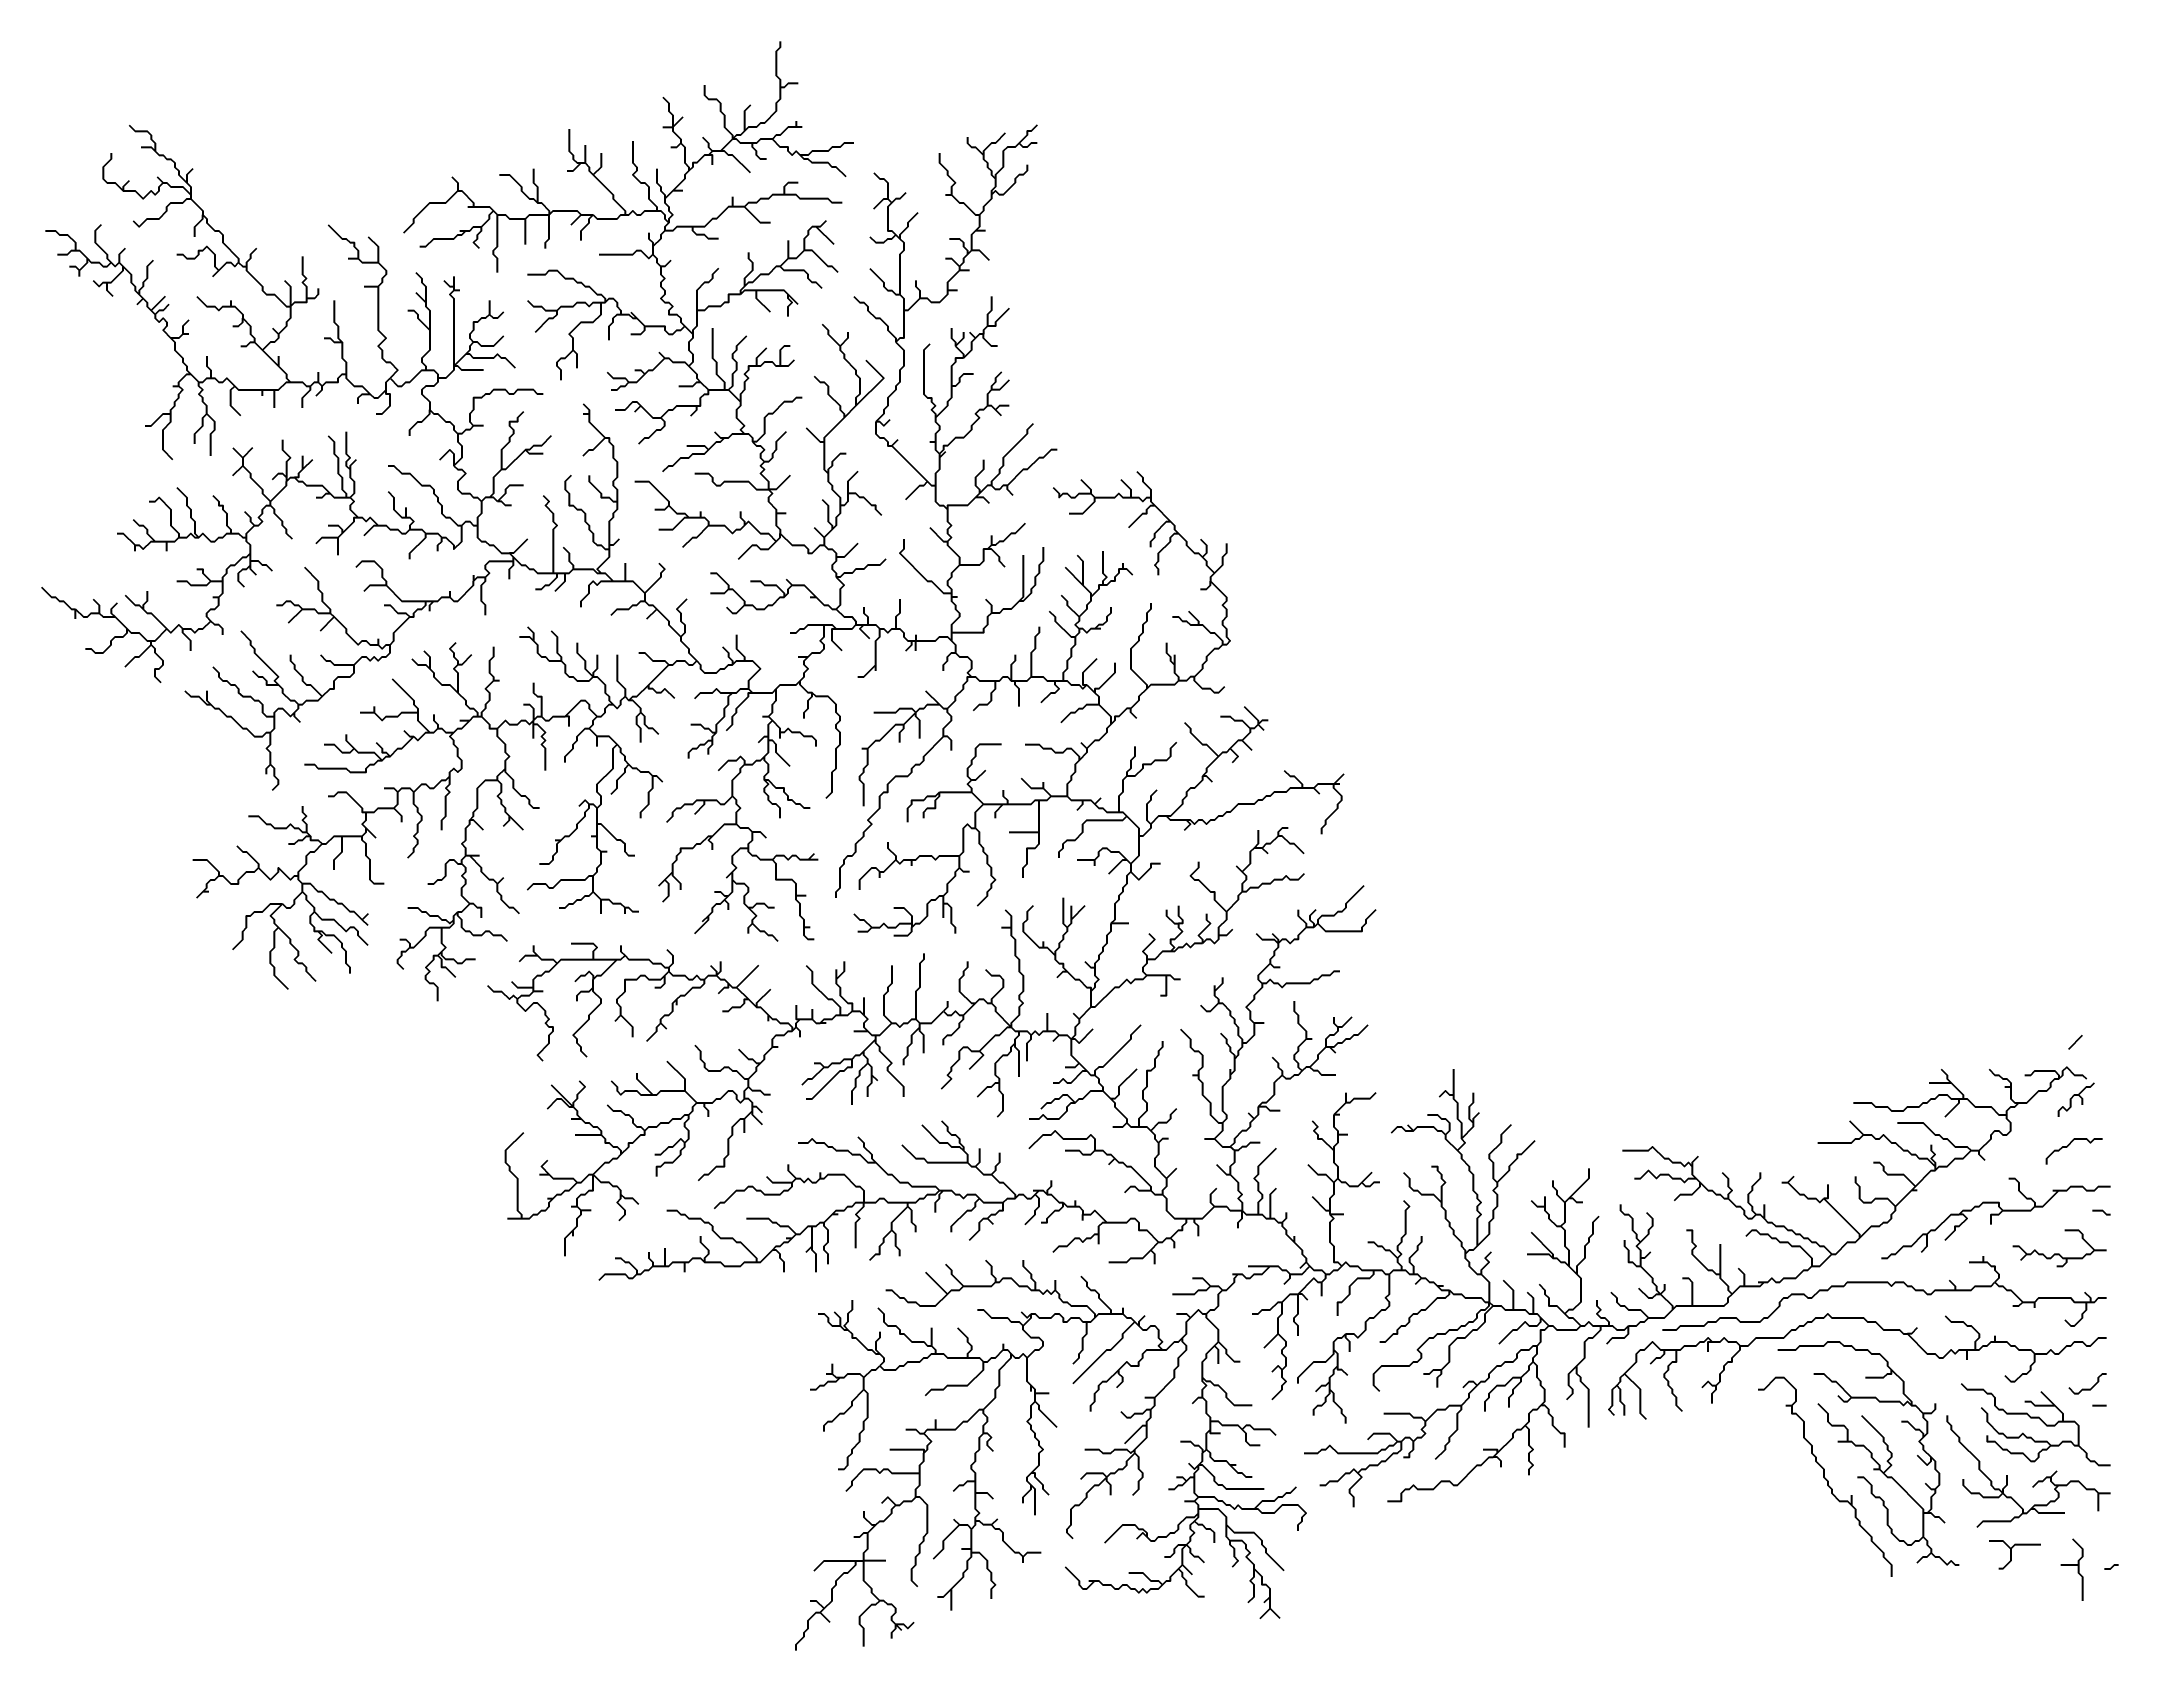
# Model space of a CAD drawing. Header units: inches. Extents: x 75.53 to 79.88, y 10.17 to 13.53.
import ezdxf

# ---------------------------------------------------------------- set-up
doc = ezdxf.new("R2010")
doc.units = ezdxf.units.IN
doc.header["$MEASUREMENT"] = 0
doc.layers.add('riv_cauvery', color=7, linetype='Continuous', lineweight=30, true_color=0x00ab36)

msp = doc.modelspace()

# ---------------------------------------------------------------- linework, layer by layer
at = {"layer": 'riv_cauvery'}
for p, q in [((76.8333, 13.3542), (76.8542, 13.3542)), ((76.875, 13.375), (76.8542, 13.3542)), ((77.1125, 13.3667), (77.1125, 13.3542)), ((77.125, 13.3542), (77.1125, 13.3542)), ((76.6708, 13.3167), (76.6708, 13.2792)), ((76.9375, 13.3042), (76.9292, 13.2958)), ((76.9542, 13.3042), (76.9375, 13.3042)), ((76.9792, 13.3292), (76.9542, 13.3042)), ((76.6625, 13.2792), (76.6708, 13.2792)), ((75.775, 13.25), (75.7875, 13.2375)), ((75.8458, 13.2125), (75.8458, 13.2042)), ((76.8542, 13.2208), (76.8375, 13.2042)), ((76.875, 13.2208), (76.8542, 13.2208)), ((77.425, 13.2125), (77.4375, 13.2125)), ((76.425, 13.1875), (76.4375, 13.1875)), ((76.4792, 13.1792), (76.4875, 13.1708)), ((76.6417, 13.15), (76.6625, 13.1708)), ((76.6625, 13.1708), (76.6875, 13.1708)), ((76.9792, 13.2083), (76.9792, 13.1875)), ((77.0042, 13.1875), (76.9792, 13.1875)), ((77.3042, 13.2042), (77.3125, 13.1958)), ((76.4083, 13.1375), (76.4208, 13.1375)), ((76.5458, 13.1083), (76.5458, 13.1625)), ((77.1917, 13.1083), (77.1542, 13.1458)), ((77.3208, 13.1292), (77.3292, 13.1208)), ((77.5083, 13.1375), (77.4875, 13.1375)), ((76.8125, 13.1042), (76.8125, 13.0875)), ((77.0958, 13.1167), (77.0958, 13.0792)), ((77.4792, 13.0958), (77.4708, 13.0875)), ((75.6125, 13.0417), (75.6125, 13.0542)), ((75.6958, 13.0708), (75.7042, 13.0625)), ((75.8917, 13.0417), (75.9042, 13.0542)), ((76.175, 13.0792), (76.1958, 13.0792)), ((76.3958, 13.0417), (76.3958, 13.0208)), ((77.0958, 13.0792), (77.0792, 13.0625)), ((77.4542, 13.0625), (77.4542, 13.0542)), ((77.475, 13.0542), (77.4542, 13.0542)), ((75.7333, 12.9833), (75.7458, 12.9958)), ((75.7375, 13.0042), (75.7458, 12.9958)), ((75.7917, 13), (75.7625, 12.9708)), ((76.2083, 13.0208), (76.2375, 13.0208)), ((76.3167, 13.0083), (76.3375, 12.9875)), ((76.3958, 13.0208), (76.3958, 13.0125)), ((76.4083, 13.0125), (76.3958, 13.0125)), ((77.1167, 12.9833), (77.0958, 13.0042)), ((77.45, 13.0125), (77.4292, 13.0125)), ((75.7625, 12.9708), (75.7708, 12.9625)), ((75.9292, 12.9917), (75.9292, 12.9792)), ((76.4708, 12.9917), (76.4708, 12.9625)), ((76.7042, 12.9875), (76.7125, 12.9875)), ((76.7667, 12.9667), (76.7792, 12.9542)), ((76.7792, 12.9542), (76.7958, 12.9375)), ((75.8417, 12.9208), (75.8292, 12.9208)), ((76.0167, 12.9333), (76.0292, 12.9208)), ((76.8792, 12.9375), (76.8958, 12.9208)), ((77.475, 12.925), (77.4875, 12.9125)), ((75.9792, 12.9042), (75.9958, 12.8875)), ((75.9958, 12.8875), (76.0292, 12.8542)), ((76.0292, 12.875), (76.0292, 12.8542)), ((76.4208, 12.8792), (76.3958, 12.8542)), ((76.825, 12.8833), (76.8375, 12.8708)), ((75.8458, 12.8375), (75.8625, 12.8208)), ((76.1125, 12.8417), (76.1125, 12.8208)), ((76.1125, 12.8208), (76.1208, 12.8125)), ((76.9125, 12.8208), (76.9292, 12.8042)), ((75.8083, 12.8125), (75.8208, 12.8125)), ((75.9958, 12.8042), (76.0208, 12.8042)), ((75.9958, 12.7917), (75.9958, 12.8042)), ((76.0208, 12.7667), (76.0208, 12.8042)), ((76.9292, 12.8042), (76.9625, 12.8042)), ((76.9625, 12.8042), (76.9708, 12.8042)), ((76.9708, 12.8042), (76.9958, 12.7792)), ((76.6667, 12.7542), (76.6792, 12.7542)), ((76.775, 12.7583), (76.7875, 12.7708)), ((77.2375, 12.7708), (77.2125, 12.7458)), ((77.5417, 12.75), (77.5292, 12.7625)), ((76.4583, 12.7292), (76.4375, 12.7292)), ((77.325, 12.7), (77.3125, 12.6875)), ((77.3917, 12.6958), (77.4042, 12.6958)), ((75.9333, 12.6833), (75.9542, 12.6625)), ((75.975, 12.6833), (75.9542, 12.6625)), ((75.9542, 12.6625), (75.9542, 12.6458)), ((76.0792, 12.6667), (76.0792, 12.6375)), ((76.1, 12.6583), (76.0792, 12.6375)), ((77.3125, 12.6875), (77.3875, 12.6125)), ((77.425, 12.675), (77.4125, 12.6625)), ((77.4125, 12.6708), (77.4125, 12.6625)), ((75.9333, 12.625), (75.9542, 12.6458)), ((76.0458, 12.6208), (76.0458, 12.6125)), ((76.0125, 12.5625), (76.0125, 12.5708)), ((76.1708, 12.5792), (76.1792, 12.5792)), ((77.4958, 12.5875), (77.4875, 12.5792)), ((77.7292, 12.5875), (77.7375, 12.5792)), ((77.8625, 12.5625), (77.8958, 12.5292)), ((76.2958, 12.5583), (76.2958, 12.5375)), ((76.8875, 12.5375), (76.9125, 12.5375)), ((76.9125, 12.55), (76.9125, 12.5375)), ((77.0917, 12.5458), (77.0708, 12.5458)), ((77.15, 12.5167), (77.1708, 12.4958)), ((75.7292, 12.4667), (75.7292, 12.4792)), ((75.7708, 12.4875), (75.7958, 12.4875)), ((75.7958, 12.4667), (75.7958, 12.4875)), ((76.1542, 12.4958), (76.1625, 12.5042)), ((76.1542, 12.4583), (76.1542, 12.4958)), ((76.7208, 12.4792), (76.7208, 12.4708)), ((77.1875, 12.5125), (77.1708, 12.4958)), ((77.1708, 12.4958), (77.1708, 12.4792)), ((77.5208, 12.4792), (77.5125, 12.4708)), ((77.5208, 12.5), (77.5208, 12.4792)), ((75.9708, 12.4458), (75.9708, 12.4625)), ((75.9708, 12.4375), (75.9708, 12.4458)), ((76.5125, 12.4625), (76.5208, 12.4542)), ((76.5208, 12.4458), (76.5208, 12.4542)), ((76.7542, 12.4417), (76.7542, 12.4042)), ((77.675, 12.4333), (77.7125, 12.3958)), ((77.7958, 12.4417), (77.7958, 12.4292)), ((75.8875, 12.4042), (75.9125, 12.4042)), ((76.4375, 12.4167), (76.4375, 12.4042)), ((76.6042, 12.4208), (76.6125, 12.4208)), ((76.6125, 12.4208), (76.6292, 12.4208)), ((76.7292, 12.4042), (76.7542, 12.4042)), ((77.0917, 12.4083), (77.1042, 12.3958)), ((75.6042, 12.325), (75.6042, 12.3458)), ((75.8917, 12.3708), (75.9042, 12.3708)), ((76.05, 12.3167), (76.0792, 12.3458)), ((76.3375, 12.3625), (76.3542, 12.3625)), ((76.3875, 12.3833), (76.3875, 12.3708)), ((76.7958, 12.3792), (76.7958, 12.3625)), ((76.8, 12.325), (76.8208, 12.3458)), ((77.1417, 12.3708), (77.1542, 12.3708)), ((77.4375, 12.3792), (77.4375, 12.3708)), ((77.45, 12.3708), (77.4375, 12.3708)), ((75.6875, 12.3292), (75.7125, 12.3042)), ((76.1167, 12.3), (76.1458, 12.3292)), ((76.1375, 12.3375), (76.1458, 12.3292)), ((77.2375, 12.3125), (77.2542, 12.3125)), ((77.2542, 12.3125), (77.2625, 12.3125)), ((77.75, 12.3042), (77.7375, 12.3042)), ((75.7625, 12.2708), (75.7625, 12.2792)), ((76.2375, 12.2833), (76.2375, 12.2708)), ((77.3542, 12.2792), (77.3625, 12.2792)), ((77.3625, 12.2917), (77.3625, 12.2792)), ((77.3625, 12.2583), (77.3625, 12.2792)), ((77.4375, 12.2958), (77.4375, 12.2792)), ((76.8042, 12.1875), (76.8458, 12.2292)), ((77.1167, 12.2458), (77.1375, 12.2458)), ((77.2792, 12.2167), (77.2792, 12.2292)), ((77.9042, 12.25), (77.9042, 12.2292)), ((76.4917, 12.1958), (76.4792, 12.1958)), ((77.0125, 12.1792), (77.0208, 12.1708)), ((77.3833, 12.175), (77.4125, 12.1458)), ((77.5625, 12.1958), (77.5708, 12.1958)), ((77.6542, 12.1958), (77.6708, 12.1958)), ((77.7208, 12.1875), (77.7375, 12.1708)), ((76.2, 12.1292), (76.2292, 12.1292)), ((76.2292, 12.1417), (76.2292, 12.1292)), ((76.7542, 12.1625), (76.7625, 12.1542)), ((77.3375, 12.1042), (77.3625, 12.1292)), ((76.4083, 12.1125), (76.4292, 12.1125)), ((76.4458, 12.1208), (76.4542, 12.1208)), ((76.5625, 12.1042), (76.5625, 12.1125)), ((76.5625, 12.075), (76.5625, 12.1042)), ((76.6958, 12.0792), (76.6792, 12.0958)), ((77.0417, 12.1208), (77.0542, 12.1208)), ((77.0625, 12.1125), (77.0542, 12.1208)), ((77.0792, 12.075), (77.0792, 12.0875)), ((78.0917, 12.0917), (78.0792, 12.1042)), ((76.6958, 12.0583), (76.6958, 12.0792)), ((77.0542, 12.0708), (77.0542, 12.0792)), ((77.25, 12.0542), (77.2625, 12.0542)), ((77.7083, 12.0667), (77.7208, 12.0542)), ((78.0667, 12.05), (78.0458, 12.0708)), ((78.2583, 12), (78.2375, 11.9792)), ((77.4125, 11.9625), (77.4792, 11.9625)), ((77.4792, 11.9625), (77.5042, 11.9375)), ((77.6292, 11.9833), (77.6292, 11.9708)), ((77.6292, 11.9708), (77.6458, 11.9542)), ((77.6458, 11.9542), (77.6792, 11.9542)), ((78.1958, 11.9708), (78.1708, 11.9708)), ((78.2083, 11.9583), (78.1958, 11.9708)), ((78.25, 11.9792), (78.2375, 11.9792)), ((76.5417, 11.8833), (76.5125, 11.9125)), ((76.6958, 11.8958), (76.6958, 11.9292)), ((77.5042, 11.9375), (77.5458, 11.9375)), ((77.5458, 11.9375), (77.5542, 11.9375)), ((77.6208, 11.8792), (77.6208, 11.9458)), ((77.75, 11.95), (77.7375, 11.9375)), ((76.0875, 11.8792), (76.0958, 11.8708)), ((76.1625, 11.8708), (76.2042, 11.8708)), ((76.2333, 11.8667), (76.2125, 11.8875)), ((76.6833, 11.8708), (76.6958, 11.8708)), ((76.6958, 11.8708), (76.6958, 11.8958)), ((77.5583, 11.8792), (77.6208, 11.8792)), ((76.4292, 11.8292), (76.4208, 11.8292)), ((76.45, 11.8292), (76.4292, 11.8292)), ((76.6083, 11.8625), (76.6208, 11.8625)), ((76.7167, 11.8375), (76.7042, 11.8375)), ((77.15, 11.8333), (77.1375, 11.8208)), ((77.1583, 11.8208), (77.1375, 11.8208)), ((77.3542, 11.8083), (77.3542, 11.8208)), ((77.4542, 11.8042), (77.4542, 11.8292)), ((77.7, 11.8208), (77.7375, 11.8208)), ((77.7375, 11.8083), (77.7375, 11.8208)), ((77.8042, 11.8208), (77.8125, 11.8125)), ((78.0875, 11.8458), (78.0708, 11.8458)), ((78.1, 11.8333), (78.0875, 11.8458)), ((76.5, 11.7833), (76.4875, 11.7708)), ((76.6875, 11.7542), (76.6875, 11.7875)), ((76.825, 11.7667), (76.8375, 11.7792)), ((76.8375, 11.7792), (76.8542, 11.7958)), ((76.9667, 11.7833), (76.9792, 11.7958)), ((76.9792, 11.7792), (76.9792, 11.7958)), ((77.2875, 11.7833), (77.2875, 11.7958)), ((77.8125, 11.8125), (77.8125, 11.7958)), ((78.0333, 11.8083), (78.0458, 11.7958)), ((75.8583, 11.7417), (75.8708, 11.7542)), ((75.8833, 11.7542), (75.8708, 11.7542)), ((76.0792, 11.7542), (76.0792, 11.7708)), ((76.7042, 11.7375), (76.6875, 11.7542)), ((76.7042, 11.7083), (76.7042, 11.7375)), ((76.9625, 11.7375), (76.9708, 11.7458)), ((77.1333, 11.7458), (77.1125, 11.7458)), ((77.4208, 11.7292), (77.4208, 11.7458)), ((76.2167, 11.7083), (76.2042, 11.6958)), ((76.2167, 11.6833), (76.2042, 11.6958)), ((76.7542, 11.7083), (76.7542, 11.7208)), ((76.9167, 11.6917), (76.9292, 11.7042)), ((77.4208, 11.7), (77.4208, 11.7292)), ((77.6875, 11.725), (77.6875, 11.6958)), ((77.7167, 11.725), (77.6875, 11.6958)), ((77.1417, 11.6792), (77.1292, 11.6792)), ((77.3542, 11.6875), (77.3542, 11.6792)), ((77.5417, 11.6792), (77.5625, 11.6792)), ((77.6292, 11.65), (77.6292, 11.6375)), ((77.8083, 11.6875), (77.7708, 11.6875)), ((78.1958, 11.6792), (78.1792, 11.6792)), ((78.2042, 11.6875), (78.1958, 11.6792)), ((76.3625, 11.6208), (76.3708, 11.6292)), ((76.6875, 11.6125), (76.7375, 11.6125)), ((76.6875, 11.5542), (76.6875, 11.5708)), ((76.8375, 11.5792), (76.8458, 11.5875)), ((76.8458, 11.5958), (76.8458, 11.5875)), ((77.0333, 11.6), (76.9875, 11.5542)), ((77.1958, 11.5917), (77.1958, 11.5708)), ((77.8875, 11.5792), (77.8458, 11.5792)), ((76.5625, 11.5458), (76.5625, 11.5542)), ((76.5833, 11.5458), (76.5625, 11.5458)), ((76.8625, 11.5167), (76.8625, 11.5292)), ((76.9875, 11.5542), (77.0125, 11.5292)), ((77.0125, 11.5292), (77.0292, 11.5125)), ((77.2542, 11.5333), (77.2542, 11.4958)), ((77.4625, 11.4958), (77.4875, 11.5208)), ((77.7292, 11.5458), (77.7292, 11.5125)), ((77.9875, 11.5583), (77.9875, 11.5458)), ((76.7333, 11.4833), (76.7458, 11.4958)), ((76.8417, 11.4667), (76.8292, 11.4792)), ((77.0542, 11.4833), (77.0542, 11.4958)), ((77.1208, 11.4875), (77.1458, 11.4875)), ((77.1458, 11.5083), (77.1458, 11.4875)), ((77.175, 11.4792), (77.1625, 11.4792)), ((77.3625, 11.4875), (77.3708, 11.4792)), ((77.3708, 11.4708), (77.3708, 11.4792)), ((77.6375, 11.5), (77.6375, 11.4625)), ((77.6917, 11.5), (77.7042, 11.4875)), ((77.7292, 11.5125), (77.7042, 11.4875)), ((78.0917, 11.4792), (78.0708, 11.4792)), ((77.1042, 11.4625), (77.1125, 11.4708)), ((77.2333, 11.4625), (77.2625, 11.4625)), ((77.2542, 11.4208), (77.2792, 11.4458)), ((77.2792, 11.4458), (77.2792, 11.4542)), ((77.65, 11.4417), (77.6625, 11.4542)), ((78.1917, 11.4458), (78.1792, 11.4458)), ((79.775, 11.425), (79.8042, 11.4542)), ((77.075, 11.4292), (77.0625, 11.4292)), ((77.7042, 11.3958), (77.7208, 11.3792)), ((78.2292, 11.4292), (78.2208, 11.4292)), ((78.2417, 11.4167), (78.2292, 11.4292)), ((76.6, 11.35), (76.6458, 11.3042)), ((77.0125, 11.3458), (77.0125, 11.3625)), ((77.2833, 11.3583), (77.2708, 11.3708)), ((77.9417, 11.3708), (77.9542, 11.3708)), ((78.0208, 11.3833), (78.0208, 11.3708)), ((78.4875, 11.3833), (78.4875, 11.3292)), ((79.4833, 11.3542), (79.5292, 11.3542)), ((79.6417, 11.3458), (79.6542, 11.3458)), ((76.8792, 11.3375), (76.9042, 11.3125)), ((76.9042, 11.3125), (76.9208, 11.3125)), ((77.0208, 11.2958), (77.0208, 11.3042)), ((77.7542, 11.3375), (77.7708, 11.3208)), ((78.2625, 11.3125), (78.2375, 11.2875)), ((78.2625, 11.3333), (78.2625, 11.3125)), ((79.5458, 11.3208), (79.5542, 11.3208)), ((76.6417, 11.2792), (76.6625, 11.2792)), ((77.0042, 11.2792), (77.0208, 11.2958)), ((77.0042, 11.25), (77.0042, 11.2792)), ((78.0583, 11.2917), (78.0708, 11.2792)), ((78.25, 11.2875), (78.2375, 11.2875)), ((78.3917, 11.2667), (78.4042, 11.2542)), ((79.3167, 11.275), (79.3458, 11.2458)), ((76.65, 11.2458), (76.7042, 11.2458)), ((77.9667, 11.2375), (77.9875, 11.2375)), ((78.0208, 11.2208), (78.0292, 11.2125)), ((78.2667, 11.2458), (78.2458, 11.2458)), ((79.5708, 11.2125), (79.5875, 11.2125)), ((77.7667, 11.1833), (77.7792, 11.1958)), ((77.9083, 11.175), (77.8875, 11.1542)), ((79.4958, 11.1792), (79.4958, 11.1708)), ((76.575, 11.1625), (76.5958, 11.1625)), ((77.1042, 11.1458), (77.1125, 11.1542)), ((77.1625, 11.1667), (77.1625, 11.1542)), ((77.4125, 11.1292), (77.4208, 11.1292)), ((77.6083, 11.1292), (77.6208, 11.1292)), ((77.6125, 11.1208), (77.6208, 11.1292)), ((78.2458, 11.1542), (78.2375, 11.1458)), ((78.3167, 11.1667), (78.2958, 11.1458)), ((78.9958, 11.1542), (79.0042, 11.1458)), ((79.175, 11.1458), (79.1875, 11.1458)), ((79.2, 11.1583), (79.1875, 11.1458)), ((79.4125, 11.0958), (79.4458, 11.1292)), ((79.4458, 11.1292), (79.4542, 11.1375)), ((79.4583, 11.1292), (79.4458, 11.1292)), ((79.7417, 11.1292), (79.7542, 11.1292)), ((76.5917, 11.1125), (76.6042, 11.1125)), ((76.6417, 11.0958), (76.6542, 11.0958)), ((76.6625, 11.0875), (76.6542, 11.0958)), ((76.6833, 11.0875), (76.6625, 11.0875)), ((77.3458, 11.0958), (77.3458, 11.1042)), ((77.6958, 11.1083), (77.6958, 11.0958)), ((78.2292, 11.0875), (78.2292, 11.0792)), ((78.6792, 11.1167), (78.6792, 11.0958)), ((78.7292, 11.1125), (78.7208, 11.1042)), ((79.1375, 11.1), (79.1375, 11.0708)), ((76.5083, 11.0708), (76.5375, 11.0708)), ((76.6458, 11.0333), (76.6458, 11.0458)), ((77.1458, 11.0125), (77.1458, 11.0542)), ((77.1708, 11.0625), (77.1875, 11.0792)), ((77.2, 11.0792), (77.1875, 11.0792)), ((77.525, 11.0583), (77.5125, 11.0708)), ((77.7125, 11.0667), (77.7125, 11.0792)), ((77.9292, 11.0708), (77.9458, 11.0708)), ((78.2583, 11.0792), (78.2292, 11.0792)), ((76.8375, 11.0083), (76.8375, 10.9708)), ((77.0917, 11.0292), (77.1042, 11.0292)), ((77.1042, 11.0292), (77.1125, 11.0375)), ((77.1333, 11), (77.1458, 11.0125)), ((77.7458, 11.0167), (77.7458, 11.0375)), ((77.8542, 11.0042), (77.8708, 11.0208)), ((78.1542, 11.0333), (78.1542, 11.0208)), ((79.0458, 11.0167), (79.0458, 10.9542)), ((79.675, 10.9833), (79.6875, 10.9958)), ((79.8292, 11.0042), (79.8542, 11.0042)), ((76.8125, 10.9708), (76.8375, 10.9708)), ((76.8792, 10.9583), (76.8792, 10.9792)), ((77.3833, 10.9583), (77.4292, 10.9125)), ((78.025, 10.9542), (78.0375, 10.9542)), ((78.0583, 10.9708), (78.1042, 10.9708)), ((78.1667, 10.9667), (78.1792, 10.9792)), ((78.1792, 10.9792), (78.1875, 10.9708)), ((78.7292, 10.9708), (78.7458, 10.9542)), ((78.8792, 10.9875), (78.8792, 10.9708)), ((79.5667, 10.9792), (79.5958, 10.9792)), ((79.5958, 10.9917), (79.5958, 10.9792)), ((77.6542, 10.9417), (77.6542, 10.9208)), ((78.2125, 10.9083), (78.2125, 10.9375)), ((78.4083, 10.9333), (78.4208, 10.9458)), ((78.4667, 10.9292), (78.4542, 10.9292)), ((79.125, 10.9375), (79.1375, 10.9375)), ((77.7708, 10.8708), (77.7958, 10.8708)), ((77.7958, 10.8833), (77.7958, 10.8708)), ((78.5625, 10.8958), (78.5708, 10.8875)), ((79.6792, 10.8958), (79.7042, 10.8958)), ((79.7042, 10.8833), (79.7042, 10.8958)), ((79.8125, 10.8958), (79.8208, 10.8958)), ((77.3958, 10.8417), (77.3958, 10.8042)), ((77.8208, 10.8542), (77.8292, 10.8458)), ((78.0917, 10.8), (78.1208, 10.8292)), ((78.6708, 10.8625), (78.6875, 10.8458)), ((78.7958, 10.8458), (78.8125, 10.8458)), ((79.6208, 10.825), (79.6208, 10.8125)), ((77.5458, 10.8083), (77.5458, 10.7958)), ((77.9875, 10.8042), (77.9958, 10.8125)), ((78.9292, 10.7958), (78.9542, 10.7958)), ((79.5625, 10.7958), (79.5792, 10.7958)), ((79.5625, 10.775), (79.5625, 10.7958)), ((77.175, 10.7458), (77.1875, 10.7458)), ((77.1875, 10.7667), (77.1875, 10.7458)), ((77.2542, 10.7125), (77.2542, 10.7375)), ((77.6042, 10.7083), (77.6042, 10.7208)), ((77.6417, 10.7042), (77.6125, 10.7042)), ((77.6125, 10.6875), (77.6125, 10.7042)), ((77.8417, 10.6958), (77.8625, 10.6958)), ((78.2292, 10.7125), (78.2292, 10.7292)), ((79.7167, 10.7083), (79.7458, 10.6792)), ((77.4042, 10.65), (77.4042, 10.6292)), ((79.1833, 10.6792), (79.1958, 10.6792)), ((79.825, 10.6792), (79.8542, 10.6792)), ((77.9792, 10.6292), (77.9792, 10.6458)), ((78.3708, 10.6042), (78.3792, 10.6042)), ((79.2917, 10.6042), (79.3125, 10.6042)), ((77.8208, 10.5792), (77.8208, 10.5875)), ((77.9625, 10.5792), (77.9708, 10.5875)), ((78.5708, 10.5708), (78.5792, 10.5792)), ((77.4875, 10.4958), (77.4875, 10.5208)), ((78.0333, 10.5542), (78.0208, 10.5542)), ((79.3667, 10.5458), (79.3792, 10.5458)), ((79.3792, 10.5458), (79.3875, 10.5375)), ((79.75, 10.5417), (79.7375, 10.5292)), ((77.925, 10.4792), (77.9458, 10.4792)), ((77.9458, 10.4792), (77.9542, 10.4875)), ((79.3208, 10.4917), (79.3208, 10.4708)), ((79.8375, 10.4958), (79.8625, 10.4958)), ((79.8375, 10.4583), (79.8375, 10.4958)), ((77.4417, 10.4417), (77.4542, 10.4292)), ((77.5333, 10.4417), (77.5208, 10.4292)), ((77.9542, 10.4542), (77.9542, 10.4625)), ((79.4792, 10.4542), (79.4708, 10.4542)), ((79.4708, 10.4542), (79.4708, 10.4042)), ((77.2625, 10.4125), (77.2792, 10.4292)), ((77.4792, 10.3792), (77.4792, 10.4208)), ((77.2375, 10.3542), (77.2542, 10.3542)), ((77.3, 10.3542), (77.2542, 10.3542)), ((77.4583, 10.3792), (77.4792, 10.3792)), ((77.4792, 10.3708), (77.4792, 10.3792)), ((77.5875, 10.35), (77.5875, 10.3625)), ((77.9125, 10.3375), (77.9208, 10.3458)), ((77.9417, 10.325), (77.9208, 10.3458)), ((79.7583, 10.3458), (79.7958, 10.3458)), ((77.725, 10.3125), (77.7375, 10.3125)), ((77.4375, 10.25), (77.4375, 10.2958)), ((78.0917, 10.2667), (78.1042, 10.2792)), ((78.1042, 10.2542), (78.1042, 10.2792)), ((77.1625, 10.2458), (77.1708, 10.2542)), ((77.1833, 10.225), (77.1625, 10.2458)), ((77.3333, 10.2083), (77.3208, 10.2208)), ((78.0833, 10.2333), (78.1042, 10.2542)), ((78.125, 10.2333), (78.1042, 10.2542))]:
    msp.add_line(p, q, dxfattribs=at)
for points in [[(77.0792, 13.5333), (77.0792, 13.5208), (77.0708, 13.5125), (77.0708, 13.4625), (77.0792, 13.4542), (77.0792, 13.4375)], [(76.9208, 13.4417), (76.9208, 13.4208), (76.9292, 13.4125), (76.9458, 13.4125), (76.9542, 13.4042), (76.9542, 13.3875), (76.9625, 13.3792), (76.9625, 13.3542), (76.9792, 13.3375), (76.9792, 13.3292)], [(77.0792, 13.4375), (77.0792, 13.4125), (77.0708, 13.4042), (77.0708, 13.3875), (77.0458, 13.3625), (77.0375, 13.3625), (77.0292, 13.3542), (77.0125, 13.3542), (77.0042, 13.3458)], [(77.1167, 13.4458), (77.0958, 13.4458), (77.0875, 13.4375), (77.0792, 13.4375)], [(76.8333, 13.4167), (76.8458, 13.4042), (76.8458, 13.3875), (76.8542, 13.3792), (76.8542, 13.3542)], [(77.0167, 13.4), (77.0042, 13.3875), (77.0042, 13.3458)], [(75.7167, 13.3583), (75.7292, 13.3458), (75.7542, 13.3458), (75.7625, 13.3375), (75.7625, 13.3292), (75.7708, 13.3208), (75.7708, 13.3042)], [(76.6375, 13.35), (76.6375, 13.3042), (76.6458, 13.2958), (76.6458, 13.2875), (76.6542, 13.2792), (76.6625, 13.2792)], [(76.8542, 13.3542), (76.8542, 13.3458), (76.8708, 13.3292), (76.8708, 13.3208)], [(77.0042, 13.3458), (76.9958, 13.3375), (76.9875, 13.3375), (76.9792, 13.3292)], [(77.1125, 13.3542), (77.0958, 13.3542), (77.0792, 13.3375), (77.0708, 13.3375), (77.0625, 13.3292)], [(77.6167, 13.3583), (77.6042, 13.3458), (77.5958, 13.3458), (77.5958, 13.3375), (77.5792, 13.3208)], [(75.6792, 13.3), (75.6792, 13.2875), (75.6625, 13.2708), (75.6625, 13.2458), (75.6708, 13.2375), (75.6875, 13.2375), (75.7042, 13.2208)], [(75.7417, 13.3125), (75.7625, 13.3125), (75.7708, 13.3042)], [(75.7708, 13.3042), (75.7792, 13.2958), (75.7875, 13.2958), (75.7958, 13.2875), (75.8042, 13.2875), (75.8125, 13.2792), (75.8125, 13.2708), (75.8208, 13.2625), (75.8208, 13.2542), (75.8375, 13.2375)], [(76.7042, 13.3), (76.7042, 13.2708), (76.6875, 13.2542)], [(76.7708, 13.325), (76.7708, 13.2792), (76.7792, 13.2708), (76.7792, 13.2625), (76.7708, 13.2542), (76.7875, 13.2375), (76.7958, 13.2375), (76.8042, 13.2292), (76.8042, 13.2042), (76.8208, 13.1875), (76.8208, 13.1792)], [(76.85, 13.3125), (76.8625, 13.3125), (76.8708, 13.3208)], [(76.8708, 13.3208), (76.8792, 13.3125), (76.8792, 13.2792), (76.8875, 13.2708), (76.8875, 13.2625)], [(76.9167, 13.3333), (76.9292, 13.3208), (76.9292, 13.3125), (76.9375, 13.3042)], [(77.0167, 13.2583), (76.9792, 13.2958), (76.9708, 13.2958), (76.9625, 13.3042), (76.9542, 13.3042)], [(77.0208, 13.3208), (76.9958, 13.3208), (76.9875, 13.3292), (76.9792, 13.3292)], [(77.0625, 13.3292), (77.0375, 13.3292), (77.0292, 13.3208), (77.0208, 13.3208)], [(77.05, 13.2875), (77.0375, 13.2875), (77.0292, 13.2958), (77.0292, 13.3042), (77.0208, 13.3125), (77.0208, 13.3208)], [(77.1208, 13.2958), (77.1125, 13.3042), (77.1042, 13.2958), (77.0958, 13.3042), (77.0958, 13.3125), (77.0792, 13.3125), (77.0625, 13.3292)], [(77.2333, 13.3208), (77.2125, 13.3208), (77.2042, 13.3125), (77.1875, 13.3125), (77.1792, 13.3042), (77.1458, 13.3042), (77.1375, 13.2958), (77.1208, 13.2958)], [(77.4125, 13.3), (77.4125, 13.2792), (77.4292, 13.2625), (77.4292, 13.2542), (77.4458, 13.2375), (77.4375, 13.2292), (77.4375, 13.2125)], [(77.4708, 13.3333), (77.4708, 13.3208), (77.4792, 13.3125), (77.4875, 13.3125), (77.5042, 13.2958)], [(77.55, 13.3417), (77.5292, 13.3208), (77.5208, 13.3208), (77.5042, 13.3042), (77.5042, 13.2958)], [(77.5792, 13.3208), (77.5708, 13.3125), (77.5542, 13.3125), (77.5458, 13.3042), (77.5458, 13.2708), (77.5292, 13.2542), (77.5292, 13.2458)], [(77.6167, 13.3208), (77.6042, 13.3208), (77.5958, 13.3125), (77.5875, 13.3125), (77.5792, 13.3208)], [(75.85, 13.2667), (75.8375, 13.2542), (75.8375, 13.2375)], [(76.5625, 13.2667), (76.5625, 13.2375), (76.5708, 13.2292), (76.5708, 13.1958)], [(76.6333, 13.2625), (76.6458, 13.2625), (76.6625, 13.2792)], [(76.6708, 13.2792), (76.6792, 13.2708), (76.6792, 13.2625), (76.6875, 13.2542)], [(76.8208, 13.2667), (76.8208, 13.2375), (76.8292, 13.2292), (76.8292, 13.2208), (76.8375, 13.2125), (76.8375, 13.2042)], [(76.8875, 13.2625), (76.8792, 13.2542), (76.8792, 13.2458), (76.8542, 13.2208)], [(76.9292, 13.2958), (76.9208, 13.2958), (76.9042, 13.2792), (76.8958, 13.2792), (76.8958, 13.2708), (76.8875, 13.2625)], [(76.9375, 13.275), (76.9375, 13.2958), (76.9292, 13.2958)], [(77.2167, 13.25), (77.1958, 13.2708), (77.1875, 13.2708), (77.1792, 13.2792), (77.1458, 13.2792), (77.1375, 13.2875), (77.1292, 13.2875), (77.1208, 13.2958)], [(77.275, 13.2583), (77.2875, 13.2458), (77.2958, 13.2458), (77.3042, 13.2375), (77.3042, 13.2042)], [(77.5042, 13.2958), (77.5042, 13.2875), (77.5125, 13.2792), (77.5125, 13.2708), (77.5208, 13.2625), (77.5208, 13.2542), (77.5292, 13.2458)], [(77.5958, 13.275), (77.5958, 13.2625), (77.5875, 13.2542), (77.5792, 13.2542), (77.5708, 13.2458), (77.5708, 13.2375), (77.5458, 13.2125), (77.5375, 13.2125), (77.5292, 13.2208), (77.5208, 13.2125)], [(75.7167, 13.2417), (75.7042, 13.2292), (75.7042, 13.2208)], [(75.7042, 13.2208), (75.7292, 13.2208), (75.7458, 13.2042), (75.7625, 13.2208), (75.7708, 13.2125), (75.7792, 13.2208), (75.7792, 13.2292), (75.7875, 13.2375)], [(75.7875, 13.2375), (75.7958, 13.2375), (75.8042, 13.2292), (75.8292, 13.2292), (75.8458, 13.2125)], [(75.8375, 13.2375), (75.8458, 13.2292), (75.8458, 13.2125)], [(76.2917, 13.1333), (76.3125, 13.1542), (76.3125, 13.1625), (76.3458, 13.1958), (76.3792, 13.1958), (76.4042, 13.2208)], [(76.3917, 13.25), (76.4042, 13.2375), (76.4042, 13.2208)], [(76.4042, 13.2208), (76.4125, 13.2208), (76.4375, 13.1958), (76.4375, 13.1875)], [(76.4917, 13.2542), (76.5125, 13.2542), (76.5375, 13.2292), (76.5375, 13.2208), (76.5542, 13.2042), (76.5625, 13.2042), (76.5708, 13.1958)], [(76.6875, 13.2542), (76.7292, 13.2125), (76.7292, 13.2042), (76.7542, 13.1792), (76.7542, 13.1708)], [(77.0875, 13.2125), (77.0625, 13.2125), (77.0542, 13.2042), (77.0375, 13.2042), (77.0292, 13.1958), (77.0125, 13.1958), (77.0042, 13.1875)], [(77.1167, 13.2375), (77.0958, 13.2375), (77.0875, 13.2292), (77.0875, 13.2125)], [(77.2083, 13.1958), (77.1875, 13.1958), (77.1792, 13.2042), (77.1208, 13.2042), (77.1125, 13.2125), (77.0875, 13.2125)], [(77.3417, 13.2167), (77.3292, 13.2042), (77.3208, 13.2042), (77.3125, 13.1958)], [(77.4375, 13.2125), (77.4542, 13.1958), (77.4625, 13.1958), (77.4875, 13.1708), (77.4958, 13.1708)], [(77.5208, 13.2125), (77.5208, 13.2042), (77.5042, 13.1875), (77.5042, 13.1792), (77.4958, 13.1708)], [(77.5292, 13.2458), (77.5292, 13.2292), (77.5208, 13.2208), (77.5208, 13.2125)], [(75.725, 13.1583), (75.7375, 13.1458), (75.7542, 13.1625), (75.7792, 13.1625), (75.7958, 13.1792), (75.7958, 13.1875), (75.8042, 13.1958), (75.8292, 13.1958), (75.8375, 13.2042), (75.8458, 13.2042)], [(75.8458, 13.2042), (75.8708, 13.1792), (75.8708, 13.1708)], [(75.8542, 13.125), (75.8542, 13.1458), (75.8708, 13.1625), (75.8708, 13.1708)], [(75.8708, 13.1708), (75.8792, 13.1625), (75.8792, 13.1542), (75.8958, 13.1375), (75.9042, 13.1375), (75.9125, 13.1292), (75.9125, 13.1125), (75.9458, 13.0792), (75.9458, 13.0708)], [(76.4375, 13.1875), (76.4708, 13.1875), (76.4792, 13.1792)], [(76.4542, 13.1458), (76.4708, 13.1625), (76.4708, 13.1708), (76.4792, 13.1792)], [(76.4875, 13.05), (76.4875, 13.0792), (76.4792, 13.0875), (76.4792, 13.0958), (76.4875, 13.1042), (76.4875, 13.1708)], [(76.4875, 13.1708), (76.5042, 13.1708), (76.5125, 13.1625), (76.5458, 13.1625)], [(76.5458, 13.1625), (76.5542, 13.1708), (76.5958, 13.1708)], [(76.5708, 13.1958), (76.5792, 13.1958), (76.5958, 13.1792), (76.5958, 13.1708)], [(76.5875, 13.1), (76.5875, 13.1125), (76.5958, 13.1208), (76.5958, 13.1708)], [(76.5958, 13.1708), (76.6042, 13.1792), (76.6542, 13.1792), (76.6625, 13.1708)], [(76.6625, 13.1167), (76.6625, 13.1375), (76.6792, 13.1542), (76.6792, 13.1625), (76.6875, 13.1708)], [(76.6875, 13.1708), (76.6958, 13.1625), (76.7375, 13.1625), (76.7458, 13.1708), (76.7542, 13.1708)], [(76.7542, 13.1708), (76.7625, 13.1708), (76.7708, 13.1792), (76.7792, 13.1708), (76.7875, 13.1708), (76.7958, 13.1792), (76.8208, 13.1792)], [(76.8208, 13.1792), (76.8292, 13.1792), (76.8375, 13.1708), (76.8375, 13.1625), (76.8458, 13.1542)], [(76.8375, 13.2042), (76.8375, 13.1958), (76.8458, 13.1875), (76.8458, 13.1792), (76.8542, 13.1708), (76.8458, 13.1625), (76.8458, 13.1542)], [(76.9792, 13.1875), (76.9708, 13.1875), (76.9458, 13.1625), (76.9375, 13.1625), (76.9208, 13.1458), (76.8958, 13.1458)], [(77.0583, 13.1542), (77.0375, 13.1542), (77.0042, 13.1875)], [(77.275, 13.1833), (77.2958, 13.2042), (77.3042, 13.2042)], [(77.3125, 13.1958), (77.3042, 13.1875), (77.3042, 13.1375), (77.3125, 13.1375), (77.3208, 13.1292)], [(77.3667, 13.175), (77.3458, 13.1542), (77.3458, 13.1458), (77.3292, 13.1292), (77.3292, 13.1208)], [(77.4958, 13.1708), (77.4958, 13.1458), (77.4875, 13.1375)], [(75.5417, 13.1375), (75.5625, 13.1375), (75.5708, 13.1292), (75.5875, 13.1292), (75.6042, 13.1125), (75.6042, 13.0958)], [(75.6583, 13.15), (75.6458, 13.1375), (75.6458, 13.1125), (75.6708, 13.0875), (75.6708, 13.0792), (75.6792, 13.0708)], [(76.1333, 13.15), (76.1625, 13.1208), (76.1708, 13.1208), (76.1792, 13.1125), (76.1875, 13.1125), (76.1875, 13.1042), (76.1958, 13.0958), (76.1958, 13.0792)], [(76.2167, 13.125), (76.2375, 13.1042), (76.2375, 13.0708)], [(76.325, 13.1042), (76.3375, 13.1042), (76.3542, 13.1208), (76.3958, 13.1208), (76.4042, 13.1292), (76.4125, 13.1292), (76.4208, 13.1375)], [(76.4208, 13.1375), (76.4292, 13.1375), (76.4375, 13.1458), (76.4542, 13.1458)], [(76.45, 13.1), (76.4375, 13.1125), (76.4458, 13.1208), (76.4458, 13.1292), (76.4542, 13.1375), (76.4542, 13.1458)], [(76.8042, 13.1333), (76.8042, 13.1208), (76.8125, 13.1125), (76.8125, 13.1042)], [(76.8375, 13.1375), (76.8292, 13.1292), (76.8292, 13.1208), (76.8125, 13.1042)], [(76.8458, 13.1542), (76.8375, 13.1458), (76.8375, 13.1375)], [(76.8958, 13.1458), (76.8625, 13.1458), (76.8542, 13.1375), (76.8375, 13.1375)], [(76.95, 13.1208), (76.9292, 13.1208), (76.9208, 13.1292), (76.9042, 13.1292), (76.8958, 13.1375), (76.8958, 13.1458)], [(77.1542, 13.1458), (77.1458, 13.1458), (77.1375, 13.1375), (77.1375, 13.1292), (77.1292, 13.1208), (77.1292, 13.0958)], [(77.175, 13.1583), (77.1625, 13.1458), (77.1542, 13.1458)], [(77.2667, 13.125), (77.2792, 13.1125), (77.2958, 13.1125), (77.3042, 13.1208), (77.3125, 13.1208), (77.3208, 13.1292)], [(77.4875, 13.1375), (77.4792, 13.1292), (77.4792, 13.0958)], [(75.5667, 13.0875), (75.5875, 13.0875), (75.5958, 13.0958), (75.6042, 13.0958)], [(75.6042, 13.0958), (75.6125, 13.0958), (75.6292, 13.0792)], [(75.7083, 13.1), (75.6958, 13.0875), (75.6958, 13.0708)], [(75.8167, 13.0875), (75.8292, 13.0875), (75.8375, 13.0792), (75.8542, 13.0792), (75.8625, 13.0875), (75.8625, 13.0958), (75.8708, 13.0958), (75.8792, 13.1042), (75.8958, 13.0875), (75.8958, 13.0625), (75.9042, 13.0542)], [(75.9833, 13.1), (75.9708, 13.0875), (75.9708, 13.0792), (75.9625, 13.0708), (75.9625, 13.0625)], [(76.0792, 13.0833), (76.0792, 13.0458), (76.0875, 13.0375), (76.0792, 13.0292), (76.0875, 13.0208), (76.0875, 12.9958)], [(76.7, 13.0875), (76.7708, 13.0875), (76.7792, 13.0958), (76.7875, 13.0958), (76.8042, 13.0792), (76.8125, 13.0875)], [(76.8125, 13.0875), (76.8208, 13.0792), (76.8208, 13.0708), (76.8292, 13.0625)], [(77.0125, 13.0917), (77.0125, 13.0792), (77.0208, 13.0708), (77.0208, 13.0542), (77.0042, 13.0375), (77.0042, 13.0208)], [(77.1292, 13.0958), (77.1125, 13.0792), (77.0958, 13.0792)], [(77.2, 13.05), (77.1875, 13.0625), (77.1792, 13.0625), (77.1458, 13.0958), (77.1292, 13.0958)], [(77.3292, 13.1208), (77.3375, 13.1125), (77.3375, 13.0958), (77.3292, 13.0875), (77.3292, 13.0042)], [(77.4333, 13.1208), (77.4542, 13.1208), (77.4625, 13.1125), (77.4625, 13.1042), (77.4708, 13.0958), (77.4708, 13.0875)], [(77.4708, 13.0875), (77.4625, 13.0792), (77.4625, 13.0708), (77.4542, 13.0625)], [(77.5167, 13.075), (77.4958, 13.0958), (77.4792, 13.0958)], [(75.5917, 13.0625), (75.6042, 13.0625), (75.6125, 13.0542)], [(75.6125, 13.0542), (75.6292, 13.0708), (75.6292, 13.0792)], [(75.6292, 13.0792), (75.6375, 13.0708), (75.6542, 13.0708), (75.6625, 13.0625), (75.6708, 13.0625), (75.6792, 13.0708)], [(75.6708, 13.0292), (75.6792, 13.0292), (75.7042, 13.0542), (75.7042, 13.0625)], [(75.6792, 13.0708), (75.6875, 13.0625), (75.6958, 13.0708)], [(75.7042, 13.0625), (75.7208, 13.0458), (75.7208, 13.0292), (75.7292, 13.0208), (75.7292, 13.0125), (75.7375, 13.0042)], [(75.7667, 13.075), (75.7542, 13.0625), (75.7542, 13.0375), (75.7458, 13.0292), (75.7458, 13.0208), (75.7375, 13.0125), (75.7375, 13.0042)], [(75.9042, 13.0542), (75.9208, 13.0708), (75.9292, 13.0708), (75.9375, 13.0625), (75.9458, 13.0708)], [(75.9458, 13.0708), (75.9542, 13.0625), (75.9625, 13.0625)], [(75.9625, 13.0625), (75.9625, 13.0542), (75.9958, 13.0208), (75.9958, 13.0125), (76.0042, 13.0042), (76.0208, 13.0042), (76.0458, 12.9792), (76.0542, 12.9792)], [(76.1958, 13.0792), (76.2042, 13.0708), (76.2375, 13.0708)], [(76.2375, 13.0708), (76.2542, 13.0542), (76.2542, 13.0458), (76.2458, 13.0375), (76.2458, 13.0292), (76.2375, 13.0208)], [(76.3167, 13.05), (76.3292, 13.0375), (76.3292, 13.0292), (76.3375, 13.0208), (76.3375, 12.9875)], [(76.55, 13.0458), (76.5875, 13.0458), (76.5958, 13.0542), (76.6125, 13.0542), (76.6292, 13.0375), (76.6458, 13.0375), (76.6542, 13.0292), (76.6625, 13.0292), (76.6708, 13.0208), (76.6792, 13.0208), (76.6958, 13.0042), (76.7042, 13.0042), (76.7125, 12.9958), (76.7125, 12.9875)], [(76.85, 13.075), (76.8375, 13.0625), (76.8292, 13.0625)], [(76.8292, 13.0625), (76.8292, 13.0458), (76.8375, 13.0375), (76.8292, 13.0292), (76.8292, 13.0208), (76.8375, 13.0125), (76.8375, 13.0042), (76.8292, 12.9958), (76.8375, 12.9875), (76.8458, 12.9875), (76.8542, 12.9792), (76.8458, 12.9708), (76.8458, 12.9625), (76.8625, 12.9625), (76.8708, 12.9542), (76.8708, 12.9458), (76.8792, 12.9375)], [(76.95, 13.0583), (76.9375, 13.0458), (76.9375, 13.0375), (76.9292, 13.0292), (76.9208, 13.0292), (76.9042, 13.0125), (76.9042, 12.9708)], [(77.0792, 13.0625), (77.0708, 13.0625), (77.0542, 13.0458), (77.0375, 13.0458), (77.0208, 13.0292), (77.0125, 13.0292), (77.0042, 13.0208)], [(77.1667, 13.0167), (77.1542, 13.0292), (77.1458, 13.0292), (77.1375, 13.0375), (77.1375, 13.0458), (77.1292, 13.0542), (77.0875, 13.0542), (77.0792, 13.0625)], [(77.2667, 13.0583), (77.2958, 13.0292), (77.2958, 13.0208), (77.3042, 13.0125), (77.3125, 13.0125), (77.3208, 13.0042), (77.3292, 13.0042)], [(77.425, 13.0792), (77.4375, 13.0792), (77.4542, 13.0625)], [(77.4542, 13.0542), (77.4292, 13.0292), (77.4292, 13.0125)], [(75.6417, 13.0333), (75.6542, 13.0208), (75.6625, 13.0292), (75.6708, 13.0292)], [(75.6833, 13), (75.6708, 13.0125), (75.6708, 13.0292)], [(75.7458, 12.9958), (75.7542, 12.9875), (75.7542, 12.9792), (75.7625, 12.9708)], [(75.8583, 13), (75.8792, 12.9792), (75.8958, 12.9792), (75.9042, 12.9708), (75.9125, 12.9792), (75.9292, 12.9792)], [(76.0417, 13.0333), (76.0542, 13.0208), (76.0542, 12.9792)], [(76.0875, 12.9958), (76.0875, 12.9875), (76.0625, 12.9875), (76.0542, 12.9792)], [(76.1125, 13.0167), (76.1125, 13.0042), (76.1042, 12.9958), (76.0875, 12.9958)], [(76.2375, 13.0208), (76.2375, 12.9292), (76.2542, 12.9125), (76.2375, 12.8958), (76.2458, 12.8875), (76.2458, 12.8708), (76.2542, 12.8625), (76.2625, 12.8625), (76.2792, 12.8458), (76.2625, 12.8292)], [(76.375, 13.0333), (76.3875, 13.0208), (76.3958, 13.0208)], [(76.3958, 13.0125), (76.3875, 13.0042), (76.3958, 12.9958), (76.3958, 12.8542)], [(76.7125, 12.9875), (76.7208, 12.9958), (76.7292, 12.9958), (76.7375, 12.9875), (76.7375, 12.9792), (76.7458, 12.9708), (76.7458, 12.9625)], [(76.9958, 13.0042), (76.9708, 13.0042), (76.9708, 12.9875), (76.9625, 12.9875), (76.9542, 12.9792), (76.9292, 12.9792), (76.9208, 12.9708), (76.9042, 12.9708)], [(77.0042, 13.0208), (76.9958, 13.0125), (76.9958, 13.0042)], [(77.0292, 13.0125), (77.0042, 13.0125), (76.9958, 13.0042)], [(77.0958, 13.0042), (77.0875, 13.0125), (77.0292, 13.0125)], [(77.0583, 12.9667), (77.0292, 12.9958), (77.0292, 13.0125)], [(77.0958, 12.9583), (77.0958, 12.9792), (77.1042, 12.9875), (77.0958, 12.9958), (77.0958, 13.0042)], [(77.2333, 13), (77.2458, 12.9875), (77.2542, 12.9875), (77.2625, 12.9792), (77.2625, 12.9708), (77.2792, 12.9542), (77.2875, 12.9542), (77.3042, 12.9375), (77.3042, 12.9292), (77.3208, 12.9125), (77.3208, 12.9042)], [(77.3292, 13.0042), (77.3375, 12.9958), (77.3375, 12.9708)], [(77.3708, 12.9958), (77.3458, 12.9708), (77.3375, 12.9708)], [(77.3625, 13.0333), (77.3625, 13.0208), (77.3708, 13.0125), (77.3708, 12.9958)], [(77.4292, 13.0125), (77.4292, 13.0042), (77.4125, 12.9875), (77.3958, 12.9875), (77.3875, 12.9958), (77.3708, 12.9958)], [(77.5208, 13), (77.5208, 12.9708), (77.5125, 12.9625), (77.5125, 12.9375)], [(75.8, 12.9833), (75.7875, 12.9708), (75.7792, 12.9708), (75.7708, 12.9625)], [(75.7708, 12.9625), (75.7708, 12.9542), (75.7792, 12.9458), (75.7875, 12.9542), (75.7958, 12.9458), (75.7958, 12.9375), (75.7875, 12.9292), (75.8042, 12.9125)], [(75.9292, 12.9792), (75.9375, 12.9792), (75.9542, 12.9625), (75.9542, 12.9542)], [(75.9333, 12.9375), (75.9458, 12.9375), (75.9542, 12.9458), (75.9542, 12.9542)], [(75.9542, 12.9542), (75.9708, 12.9375), (75.9708, 12.9208), (75.9792, 12.9125), (75.9792, 12.9042)], [(76.0542, 12.9792), (76.0542, 12.9542), (76.0458, 12.9458), (76.0458, 12.9375), (76.0292, 12.9208)], [(76.1458, 12.9917), (76.1458, 12.9458), (76.1542, 12.9375), (76.1542, 12.9125), (76.1625, 12.9042)], [(76.3, 12.9708), (76.3125, 12.9708), (76.3208, 12.9625), (76.3208, 12.9542), (76.3458, 12.9292)], [(76.3375, 12.9875), (76.3375, 12.9792), (76.3458, 12.9708), (76.3458, 12.9292)], [(76.4708, 12.9625), (76.4625, 12.9542), (76.4542, 12.9542), (76.4458, 12.9458), (76.4375, 12.9458), (76.4375, 12.9292), (76.4292, 12.9208), (76.4292, 12.9125), (76.4375, 12.9042)], [(76.5, 12.9667), (76.4875, 12.9542), (76.4792, 12.9542), (76.4708, 12.9625)], [(76.55, 12.9917), (76.5625, 12.9792), (76.5792, 12.9792), (76.5875, 12.9708), (76.6125, 12.9708)], [(76.5667, 12.925), (76.5958, 12.9542), (76.6042, 12.9542), (76.6125, 12.9625), (76.6125, 12.9708)], [(76.6125, 12.9708), (76.6208, 12.9792), (76.6458, 12.9792), (76.6542, 12.9875), (76.6708, 12.9875), (76.6792, 12.9792), (76.6875, 12.9875), (76.7042, 12.9875)], [(76.6458, 12.8875), (76.6458, 12.9125), (76.6375, 12.9208), (76.6625, 12.9458), (76.6875, 12.9458), (76.7042, 12.9625), (76.7042, 12.9875)], [(76.7208, 12.9083), (76.7208, 12.9375), (76.7292, 12.9458), (76.7292, 12.9542), (76.7375, 12.9625), (76.7458, 12.9625)], [(76.7458, 12.9625), (76.7625, 12.9625), (76.7708, 12.9542), (76.7792, 12.9542)], [(76.9042, 12.9708), (76.9042, 12.9375), (76.8958, 12.9292), (76.8958, 12.9208)], [(77.3375, 12.9708), (77.3375, 12.9125), (77.3292, 12.9125), (77.3208, 12.9042)], [(77.5583, 12.975), (77.5292, 12.9458), (77.5292, 12.9375), (77.5125, 12.9375)], [(75.8292, 12.9208), (75.8208, 12.9125), (75.8042, 12.9125)], [(75.8042, 12.9125), (75.8125, 12.9042), (75.8125, 12.8875), (75.8292, 12.8708), (75.8292, 12.8625), (75.8375, 12.8542), (75.8375, 12.8458), (75.8458, 12.8375)], [(75.8417, 12.95), (75.8292, 12.9375), (75.8292, 12.9208)], [(76.0292, 12.9208), (76.0292, 12.9125), (76.0208, 12.9042), (76.0125, 12.9042), (75.9958, 12.8875)], [(76.125, 12.9125), (76.1375, 12.9125), (76.1458, 12.9042), (76.1625, 12.9042)], [(76.3458, 12.9292), (76.3458, 12.8875), (76.3292, 12.8708), (76.3292, 12.8625), (76.3375, 12.8542), (76.3375, 12.8458)], [(76.5, 12.9167), (76.4792, 12.8958), (76.4542, 12.8958), (76.4458, 12.9042), (76.4375, 12.9042)], [(76.7667, 12.9208), (76.7875, 12.9208), (76.7958, 12.9292), (76.7958, 12.9375)], [(76.7958, 12.9375), (76.8375, 12.9375), (76.8375, 12.9292), (76.8458, 12.9208), (76.8542, 12.9208), (76.8625, 12.9292), (76.8708, 12.9292), (76.8792, 12.9375)], [(76.8958, 12.9208), (76.8958, 12.9125), (76.8875, 12.9042), (76.8875, 12.8875), (76.8958, 12.8792), (76.8958, 12.8625), (76.8875, 12.8542)], [(76.9375, 12.9333), (76.9375, 12.8708), (76.9458, 12.8625), (76.9458, 12.8375), (76.9625, 12.8208), (76.9625, 12.8042)], [(77.0083, 12.9167), (76.9875, 12.8958), (76.9875, 12.8875), (76.9792, 12.8792), (76.9792, 12.8708), (76.9875, 12.8625), (76.9875, 12.8458), (76.9792, 12.8375), (76.9792, 12.8125), (76.9708, 12.8042)], [(77.1667, 12.9417), (77.1792, 12.9292), (77.1792, 12.9208), (77.2042, 12.8958)], [(77.2208, 12.925), (77.2208, 12.9125), (77.2042, 12.8958)], [(77.4375, 12.9333), (77.4375, 12.9125), (77.4458, 12.9042), (77.4458, 12.8958)], [(77.4625, 12.925), (77.4625, 12.9125), (77.4458, 12.8958)], [(77.4875, 12.9125), (77.4792, 12.9042), (77.4792, 12.8875), (77.4625, 12.8708)], [(77.5042, 12.9208), (77.4958, 12.9208), (77.4875, 12.9125)], [(77.5125, 12.9375), (77.5042, 12.9292), (77.5042, 12.9208)], [(77.5333, 12.8958), (77.5208, 12.8958), (77.5042, 12.9125), (77.5042, 12.9208)], [(75.8792, 12.875), (75.8792, 12.8542), (75.8875, 12.8458), (75.8875, 12.8292)], [(75.95, 12.8958), (75.9625, 12.8958), (75.9708, 12.9042), (75.9792, 12.9042)], [(76.1625, 12.9042), (76.1625, 12.8708), (76.1708, 12.8625), (76.1708, 12.8375)], [(76.4375, 12.9042), (76.4292, 12.8958), (76.4292, 12.8875), (76.4208, 12.8792)], [(76.525, 12.85), (76.5042, 12.8708), (76.4958, 12.8708), (76.4875, 12.8792), (76.4792, 12.8708), (76.4375, 12.8708), (76.4292, 12.8792), (76.4208, 12.8792)], [(76.6208, 12.825), (76.6208, 12.8458), (76.6125, 12.8542), (76.6125, 12.8625), (76.6208, 12.8708), (76.6292, 12.8708), (76.6458, 12.8875)], [(76.6542, 12.85), (76.6542, 12.8792), (76.6458, 12.8875)], [(76.7958, 12.8375), (76.8042, 12.8458), (76.8125, 12.8458), (76.8375, 12.8708)], [(76.8375, 12.8708), (76.8458, 12.8708), (76.8542, 12.8625), (76.8792, 12.8625), (76.8875, 12.8542)], [(77.05, 12.8917), (77.0292, 12.8708), (77.0292, 12.8542)], [(77.1, 12.8958), (77.0875, 12.8958), (77.0792, 12.8875), (77.0792, 12.8542)], [(77.1083, 12.8667), (77.0958, 12.8542), (77.0792, 12.8542)], [(77.2042, 12.8958), (77.2042, 12.8875), (77.2125, 12.8792), (77.2125, 12.8708), (77.2375, 12.8458), (77.2375, 12.8375), (77.2458, 12.8292), (77.2458, 12.7958), (77.2375, 12.7875), (77.2375, 12.7708)], [(77.2583, 12.8667), (77.2958, 12.8292), (77.2375, 12.7708)], [(77.3208, 12.9042), (77.3375, 12.8875), (77.3375, 12.8542), (77.3292, 12.8458), (77.3292, 12.8208), (77.3208, 12.8125), (77.3208, 12.8042), (77.3042, 12.7875), (77.3042, 12.7708), (77.2958, 12.7625), (77.2958, 12.7542), (77.2792, 12.7375)], [(77.3917, 12.9), (77.3792, 12.8875), (77.3792, 12.7958), (77.3875, 12.7875), (77.3958, 12.7875), (77.3958, 12.7792), (77.4042, 12.7708), (77.3958, 12.7625), (77.4042, 12.7542), (77.4042, 12.7458)], [(77.4625, 12.8708), (77.4458, 12.8708), (77.4458, 12.8625), (77.4375, 12.8542), (77.4375, 12.8125)], [(77.4458, 12.8958), (77.4625, 12.8792), (77.4625, 12.8708)], [(75.8208, 12.8125), (75.8208, 12.8208), (75.8375, 12.8375), (75.8458, 12.8375)], [(75.8625, 12.8208), (75.8708, 12.8208), (75.8792, 12.8292), (75.8875, 12.8292)], [(75.8792, 12.7542), (75.8792, 12.7708), (75.8708, 12.7792), (75.8708, 12.7875), (75.8625, 12.7958), (75.8708, 12.8042), (75.8625, 12.8125), (75.8625, 12.8208)], [(75.8875, 12.8292), (75.8958, 12.8292), (75.9042, 12.8208), (75.9125, 12.8208), (75.9208, 12.8292), (75.9375, 12.8125)], [(76.0208, 12.8042), (76.0292, 12.8042), (76.0458, 12.8208), (76.0542, 12.8208)], [(76.0292, 12.8542), (76.0458, 12.8375), (76.0458, 12.8292), (76.0542, 12.8208)], [(76.0542, 12.8208), (76.0792, 12.8208), (76.0875, 12.8125), (76.0958, 12.8125)], [(76.0958, 12.8125), (76.1042, 12.8208), (76.1125, 12.8208)], [(76.1208, 12.8125), (76.1292, 12.8208), (76.1542, 12.8208), (76.1542, 12.8292), (76.1625, 12.8375), (76.1708, 12.8375)], [(76.1708, 12.8375), (76.1708, 12.8292), (76.1875, 12.8125), (76.2042, 12.8125), (76.2208, 12.7958)], [(76.2542, 12.8042), (76.2542, 12.8208), (76.2625, 12.8292)], [(76.2625, 12.8292), (76.2792, 12.8125), (76.2875, 12.8125), (76.2958, 12.8208), (76.3042, 12.8208), (76.3292, 12.8458), (76.3375, 12.8458)], [(76.3625, 12.8292), (76.3625, 12.8208), (76.3542, 12.8125), (76.3375, 12.8125), (76.3292, 12.8042), (76.3292, 12.7958), (76.3458, 12.7792), (76.3458, 12.7625)], [(76.3375, 12.8458), (76.3542, 12.8458), (76.3625, 12.8375), (76.3625, 12.8292)], [(76.3958, 12.8542), (76.3958, 12.8458), (76.3792, 12.8292), (76.3625, 12.8292)], [(76.4583, 12.8458), (76.4125, 12.8458), (76.4042, 12.8542), (76.3958, 12.8542)], [(76.7167, 12.8417), (76.7292, 12.8292), (76.7542, 12.8292), (76.7625, 12.8208)], [(76.725, 12.8042), (76.7375, 12.8042), (76.7458, 12.8125), (76.7542, 12.8125), (76.7625, 12.8208)], [(76.7625, 12.8208), (76.7792, 12.8208), (76.7958, 12.8375)], [(76.775, 12.8458), (76.7875, 12.8458), (76.7958, 12.8375)], [(76.8667, 12.8125), (76.8958, 12.8125), (76.9042, 12.8208), (76.9125, 12.8208)], [(76.8875, 12.8542), (76.9042, 12.8375), (76.9042, 12.8292), (76.9125, 12.8208)], [(77.0292, 12.8542), (77.0125, 12.8542), (77.0125, 12.8458), (77.0042, 12.8375), (77.0125, 12.8292), (77.0042, 12.8208), (77.0042, 12.8042), (76.9958, 12.7958), (76.9958, 12.7792)], [(77.0792, 12.8542), (77.0708, 12.8542), (77.0625, 12.8625), (77.0458, 12.8625), (77.0375, 12.8542), (77.0292, 12.8542)], [(77.15, 12.8333), (77.1625, 12.8208), (77.1708, 12.8208), (77.1792, 12.8125), (77.1792, 12.7958), (77.2042, 12.7708), (77.2042, 12.7625), (77.2125, 12.7542), (77.2125, 12.7458)], [(77.4833, 12.8375), (77.4625, 12.8375), (77.4542, 12.8292), (77.4542, 12.8208), (77.4458, 12.8125), (77.4375, 12.8125)], [(77.5417, 12.8417), (77.5292, 12.8292), (77.5292, 12.8208), (77.5208, 12.8125), (77.5208, 12.8042)], [(77.5583, 12.825), (77.5375, 12.8042), (77.5208, 12.8042)], [(75.8042, 12.7542), (75.8042, 12.7625), (75.8125, 12.7708), (75.8125, 12.7792), (75.8208, 12.7875), (75.8208, 12.7958), (75.8292, 12.8042), (75.8208, 12.8125)], [(75.95, 12.75), (75.9292, 12.7708), (75.9292, 12.8042), (75.9375, 12.8125)], [(75.9375, 12.8125), (75.9458, 12.8042), (75.9958, 12.8042)], [(76.0792, 12.7667), (76.0792, 12.7875), (76.0958, 12.8042), (76.0958, 12.8125)], [(76.1083, 12.7917), (76.1208, 12.8042), (76.1208, 12.8125)], [(76.1958, 12.775), (76.1958, 12.7875), (76.2042, 12.7958), (76.2208, 12.7958)], [(76.2208, 12.7958), (76.2292, 12.7875), (76.2375, 12.7875), (76.2542, 12.8042)], [(76.2333, 12.7542), (76.2458, 12.7542), (76.2625, 12.7708), (76.2625, 12.7958), (76.2542, 12.7958), (76.2542, 12.8042)], [(76.5833, 12.7958), (76.5708, 12.7958), (76.5625, 12.8042), (76.5292, 12.8042), (76.5208, 12.7958), (76.5125, 12.7958), (76.5042, 12.8042), (76.4792, 12.8042), (76.4708, 12.7958), (76.4625, 12.7958), (76.4542, 12.7875), (76.4375, 12.7875), (76.4375, 12.7625), (76.4292, 12.7542), (76.4292, 12.7375), (76.4375, 12.7292)], [(76.7333, 12.7625), (76.7542, 12.7625), (76.7708, 12.7792), (76.7792, 12.7792), (76.7875, 12.7708)], [(76.9042, 12.7708), (76.9125, 12.7708), (76.9125, 12.7875), (76.9208, 12.7958), (76.9292, 12.7958), (76.9292, 12.8042)], [(76.9958, 12.7792), (76.9958, 12.7708), (76.9875, 12.7625), (76.9875, 12.7458), (77.0042, 12.7292), (76.9958, 12.7208), (77.0042, 12.7125)], [(77.125, 12.7875), (77.1125, 12.7875), (77.1042, 12.7792), (77.0875, 12.7792), (77.0625, 12.7542), (77.0542, 12.7542), (77.0458, 12.7458), (77.0458, 12.7125), (77.0292, 12.6958), (77.0208, 12.6958)], [(77.4375, 12.8125), (77.4375, 12.7875), (77.4292, 12.7792), (77.4292, 12.7708), (77.4042, 12.7458)], [(77.5208, 12.8042), (77.5125, 12.7958), (77.5125, 12.7708)], [(75.75, 12.7292), (75.7625, 12.7292), (75.7875, 12.7542), (75.8042, 12.7542)], [(75.8083, 12.6583), (75.7875, 12.6792), (75.7875, 12.7208), (75.8042, 12.7375), (75.8042, 12.7542)], [(75.8542, 12.6917), (75.8542, 12.7125), (75.8708, 12.7292), (75.8708, 12.7458), (75.8792, 12.7542)], [(75.8875, 12.6667), (75.8875, 12.7125), (75.8958, 12.7208), (75.8958, 12.7375), (75.8792, 12.7542)], [(76.3042, 12.7083), (76.3042, 12.7208), (76.3208, 12.7375), (76.3292, 12.7375), (76.3458, 12.7542), (76.3458, 12.7625)], [(76.3458, 12.7625), (76.3542, 12.7542), (76.3625, 12.7542), (76.3792, 12.7375), (76.3875, 12.7375), (76.3958, 12.7292), (76.3958, 12.7208), (76.4042, 12.7125)], [(76.5417, 12.7583), (76.5292, 12.7458), (76.5292, 12.7375), (76.5125, 12.7375), (76.5125, 12.7292), (76.5208, 12.7208), (76.5208, 12.7125), (76.5125, 12.7042), (76.5125, 12.6958), (76.4958, 12.6792), (76.4958, 12.6375)], [(76.6667, 12.775), (76.6792, 12.7625), (76.6792, 12.7542)], [(76.6792, 12.7542), (76.6792, 12.7375), (76.7125, 12.7042)], [(76.7833, 12.6917), (76.7958, 12.7042), (76.8042, 12.7042), (76.8208, 12.7208), (76.8292, 12.7208), (76.8375, 12.7292), (76.8375, 12.7375), (76.8292, 12.7458)], [(76.7875, 12.7708), (76.8125, 12.7458), (76.8292, 12.7458)], [(76.8292, 12.7458), (76.8458, 12.7625), (76.8542, 12.7625), (76.8625, 12.7708), (76.9042, 12.7708)], [(76.8917, 12.75), (76.9042, 12.7625), (76.9042, 12.7708)], [(77.2125, 12.7458), (77.1708, 12.7042), (77.1708, 12.6958)], [(77.3083, 12.7417), (77.2958, 12.7292), (77.2875, 12.7375), (77.2792, 12.7375)], [(77.2792, 12.7375), (77.2792, 12.7125), (77.2875, 12.7042), (77.2958, 12.7042), (77.3042, 12.6958), (77.3042, 12.6875), (77.3125, 12.6875)], [(77.4042, 12.7458), (77.4042, 12.7375), (77.4125, 12.7292), (77.4125, 12.7208), (77.4042, 12.7125), (77.4042, 12.6958)], [(77.5125, 12.7708), (77.5042, 12.7625), (77.4958, 12.7625), (77.4875, 12.7542), (77.4958, 12.7458), (77.4792, 12.7292), (77.4792, 12.7208), (77.4625, 12.7042), (77.4458, 12.7042), (77.4292, 12.6875), (77.4208, 12.6875), (77.4208, 12.6792), (77.4125, 12.6708)], [(77.5292, 12.7625), (77.5208, 12.7708), (77.5125, 12.7708)], [(77.6083, 12.7333), (77.5958, 12.7208), (77.5958, 12.7125), (77.5458, 12.6625), (77.5458, 12.6458), (77.5375, 12.6375), (77.5375, 12.6292), (77.5208, 12.6125), (77.5208, 12.6042)], [(77.5583, 12.7708), (77.5375, 12.7708), (77.5292, 12.7625)], [(76.0375, 12.7), (76.0375, 12.6792), (76.0542, 12.6625), (76.0458, 12.6542), (76.0458, 12.6208)], [(76.1333, 12.7083), (76.1458, 12.6958), (76.1458, 12.6708), (76.1542, 12.6625), (76.1542, 12.6292), (76.1625, 12.6208), (76.1625, 12.5958), (76.1708, 12.5875), (76.1708, 12.5792)], [(76.1708, 12.7167), (76.1708, 12.6708), (76.1792, 12.6625), (76.1708, 12.6542), (76.1708, 12.6458), (76.1792, 12.6375)], [(76.4042, 12.7125), (76.4042, 12.6958), (76.4125, 12.6875), (76.4125, 12.6625), (76.3958, 12.6458)], [(76.4375, 12.7292), (76.4292, 12.7208), (76.4208, 12.7208), (76.4125, 12.7125), (76.4042, 12.7125)], [(76.6, 12.7083), (76.5792, 12.6875), (76.5625, 12.6875), (76.5542, 12.6792), (76.5458, 12.6792)], [(76.6667, 12.6667), (76.6792, 12.6792), (76.6875, 12.6792), (76.7125, 12.7042)], [(76.7125, 12.7042), (76.7208, 12.7042), (76.7208, 12.6958), (76.7292, 12.6875), (76.7292, 12.6625), (76.7375, 12.6542), (76.7375, 12.6208), (76.7292, 12.6125), (76.7292, 12.6042), (76.7375, 12.5958), (76.7375, 12.5708)], [(76.9292, 12.6792), (76.9458, 12.6958), (76.9542, 12.6958), (76.9625, 12.7042)], [(76.9417, 12.7167), (76.9542, 12.7042), (76.9625, 12.7042)], [(76.9625, 12.7042), (76.9708, 12.7042), (76.9792, 12.7125), (77.0042, 12.7125)], [(77.0042, 12.7125), (77.0125, 12.7125), (77.0208, 12.7042), (77.0208, 12.6958)], [(77.0208, 12.6958), (77.0292, 12.6875), (77.0375, 12.6875), (77.0458, 12.6792), (77.0375, 12.6708), (77.0375, 12.6625), (77.0458, 12.6542)], [(77.0917, 12.7167), (77.0708, 12.6958), (77.0708, 12.6792), (77.0625, 12.6708), (77.0625, 12.6625), (77.0542, 12.6542), (77.0458, 12.6542)], [(77.1333, 12.725), (77.1625, 12.6958), (77.1708, 12.6958)], [(77.1708, 12.6958), (77.1708, 12.6375), (77.1792, 12.6292)], [(77.4042, 12.6958), (77.4042, 12.6792), (77.4125, 12.6708)], [(76.1917, 12.6583), (76.1792, 12.6458), (76.1792, 12.6375)], [(76.3667, 12.6583), (76.3875, 12.6792), (76.3958, 12.6708), (76.3958, 12.6458)], [(76.5458, 12.6792), (76.5042, 12.6375), (76.4958, 12.6375)], [(76.5833, 12.6708), (76.5542, 12.6708), (76.5458, 12.6792)], [(76.8333, 12.6333), (76.8458, 12.6458), (76.8542, 12.6458), (76.8708, 12.6625), (76.8875, 12.6625), (76.8958, 12.6708), (76.9208, 12.6708), (76.9292, 12.6792)], [(76.8833, 12.6875), (76.9208, 12.6875), (76.9292, 12.6792)], [(77.0458, 12.6542), (77.0375, 12.6458), (77.0458, 12.6375), (77.0375, 12.6292), (77.0542, 12.6125), (77.0542, 12.5958)], [(77.2167, 12.6708), (77.2042, 12.6708), (77.1875, 12.6542), (77.1875, 12.6458), (77.1792, 12.6375), (77.1792, 12.6292)], [(77.4125, 12.6625), (77.4125, 12.6375), (77.4042, 12.6292), (77.4042, 12.6042)], [(77.5042, 12.6583), (77.5042, 12.6375), (77.4875, 12.6208), (77.4875, 12.6042), (77.4958, 12.5958), (77.4958, 12.5875)], [(77.6583, 12.6792), (77.6458, 12.6792), (77.6292, 12.6625), (77.6208, 12.6625), (77.5958, 12.6375), (77.5875, 12.6375), (77.5542, 12.6042)], [(75.9542, 12.6458), (75.9708, 12.6292), (75.9708, 12.6208), (75.9958, 12.5958), (75.9958, 12.5875), (76.0125, 12.5708)], [(76.0125, 12.5708), (76.0458, 12.6042), (76.0458, 12.6125)], [(76.0167, 12.6167), (76.0292, 12.6292), (76.0375, 12.6292), (76.0458, 12.6208)], [(76.0458, 12.6125), (76.0542, 12.6208), (76.0625, 12.6208)], [(76.0792, 12.6375), (76.0708, 12.6292), (76.0708, 12.6208), (76.0625, 12.6208)], [(76.0625, 12.6208), (76.0708, 12.6125), (76.0792, 12.6125), (76.0875, 12.6042), (76.1208, 12.6042), (76.1375, 12.5875)], [(76.1792, 12.6375), (76.1792, 12.6208), (76.1875, 12.6125), (76.1875, 12.5875), (76.1792, 12.5792)], [(76.2583, 12.6458), (76.2708, 12.6458), (76.2875, 12.6292), (76.3042, 12.6292), (76.3292, 12.6042), (76.3458, 12.6042), (76.3542, 12.5958), (76.3542, 12.5875), (76.3625, 12.5792), (76.3625, 12.5708), (76.3708, 12.5625), (76.3708, 12.5458), (76.3792, 12.5375), (76.3875, 12.5375), (76.4042, 12.5208), (76.4125, 12.5208)], [(76.3958, 12.6458), (76.4042, 12.6375), (76.4125, 12.6375), (76.4208, 12.6292), (76.4042, 12.6125), (76.4042, 12.5958), (76.4125, 12.5875), (76.4292, 12.5875), (76.4375, 12.5792), (76.4458, 12.5792), (76.4542, 12.5708)], [(76.4958, 12.6375), (76.4792, 12.6208), (76.4792, 12.5875), (76.4708, 12.5792)], [(76.5417, 12.6042), (76.5125, 12.6042), (76.5042, 12.5958), (76.5042, 12.5875), (76.4875, 12.5708)], [(76.6417, 12.625), (76.6292, 12.6125), (76.6292, 12.5958), (76.6375, 12.5875), (76.6375, 12.5625), (76.6458, 12.5625), (76.6542, 12.5542), (76.6625, 12.5542), (76.6708, 12.5458), (76.6708, 12.5292), (76.6792, 12.5208), (76.6792, 12.5125), (76.6875, 12.5042), (76.6875, 12.4875), (76.6958, 12.4792), (76.7042, 12.4792), (76.7125, 12.4708), (76.7208, 12.4708)], [(76.6792, 12.625), (76.6792, 12.6125), (76.7042, 12.5875), (76.7042, 12.5792), (76.7208, 12.5792), (76.7292, 12.5708), (76.7375, 12.5708)], [(76.775, 12.6125), (76.8042, 12.6125), (76.8458, 12.5708), (76.8458, 12.5625)], [(76.9, 12.6292), (76.9292, 12.6292), (76.9375, 12.6208), (76.9375, 12.6125), (76.9458, 12.6042), (76.9542, 12.6042), (76.9625, 12.6125), (77.0125, 12.6125), (77.0292, 12.5958), (77.0542, 12.5958)], [(77.1, 12.625), (77.0708, 12.5958), (77.0542, 12.5958)], [(77.1792, 12.6292), (77.1792, 12.6125), (77.1875, 12.6042), (77.1875, 12.5958), (77.2042, 12.5792), (77.2042, 12.5625)], [(77.2417, 12.6333), (77.2208, 12.6125), (77.2208, 12.5875)], [(77.3417, 12.575), (77.3708, 12.6042), (77.3792, 12.6042), (77.3875, 12.6125)], [(77.3875, 12.6125), (77.3958, 12.6042), (77.4042, 12.6042)], [(77.4042, 12.6042), (77.4042, 12.5708), (77.4125, 12.5625), (77.4208, 12.5625), (77.4292, 12.5542)], [(77.5208, 12.6042), (77.5125, 12.6042), (77.4958, 12.5875)], [(77.5542, 12.6042), (77.5458, 12.6042), (77.5375, 12.5958), (77.5292, 12.5958), (77.5208, 12.6042)], [(77.5667, 12.5833), (77.5542, 12.5958), (77.5542, 12.6042)], [(77.7083, 12.6167), (77.7292, 12.5958), (77.7292, 12.5875)], [(77.7917, 12.6167), (77.8125, 12.5958), (77.8125, 12.5792)], [(77.825, 12.6333), (77.8375, 12.6208), (77.8375, 12.6125), (77.8542, 12.5958), (77.8542, 12.5792)], [(75.7583, 12.5708), (75.7708, 12.5708), (75.7792, 12.5792), (75.8042, 12.5542), (75.8042, 12.5208), (75.8208, 12.5042), (75.8208, 12.4958)], [(75.8167, 12.6), (75.8375, 12.5792), (75.8375, 12.5625), (75.8458, 12.5542), (75.8458, 12.5375), (75.8542, 12.5292), (75.8542, 12.5042), (75.8625, 12.4958)], [(75.8917, 12.5833), (75.9042, 12.5708), (75.9042, 12.5625), (75.9125, 12.5625), (75.9125, 12.5542), (75.9208, 12.5458), (75.9208, 12.5208), (75.9292, 12.5125), (75.9292, 12.5042)], [(75.9792, 12.5208), (75.9875, 12.5208), (75.9958, 12.5292), (75.9875, 12.5375), (75.9958, 12.5458), (75.9958, 12.5542), (76.0042, 12.5625), (76.0125, 12.5625)], [(76.0583, 12.4917), (76.0458, 12.5042), (76.0458, 12.5125), (76.0375, 12.5208), (76.0375, 12.5292), (76.0208, 12.5458), (76.0208, 12.5542), (76.0125, 12.5625)], [(76.1083, 12.5792), (76.1208, 12.5792), (76.1292, 12.5875), (76.1375, 12.5875)], [(76.1375, 12.5875), (76.1458, 12.5792), (76.1708, 12.5792)], [(76.1792, 12.5792), (76.1875, 12.5708), (76.1792, 12.5625), (76.1792, 12.5542), (76.1958, 12.5375)], [(76.2583, 12.5917), (76.2708, 12.5792), (76.2708, 12.5542), (76.2875, 12.5375), (76.2958, 12.5375)], [(76.4542, 12.5708), (76.4542, 12.5458), (76.4458, 12.5375), (76.4458, 12.5208)], [(76.4708, 12.5792), (76.4625, 12.5792), (76.4542, 12.5708)], [(76.4875, 12.5708), (76.4792, 12.5792), (76.4708, 12.5792)], [(76.5167, 12.5625), (76.5042, 12.5625), (76.4958, 12.5708), (76.4875, 12.5708)], [(76.5833, 12.5833), (76.5958, 12.5708), (76.5875, 12.5625), (76.6042, 12.5458), (76.6042, 12.5292), (76.6125, 12.5208), (76.6042, 12.5125), (76.6042, 12.4208)], [(76.7375, 12.5708), (76.7375, 12.5542), (76.7292, 12.5458), (76.7292, 12.5375), (76.7208, 12.5292), (76.7208, 12.4792)], [(76.8167, 12.5542), (76.8375, 12.5542), (76.8458, 12.5625)], [(76.8458, 12.5625), (76.8625, 12.5458), (76.8792, 12.5458), (76.8875, 12.5375)], [(77.0542, 12.5958), (77.0625, 12.5875), (77.0542, 12.5792), (77.0542, 12.5708), (77.0708, 12.5542), (77.0708, 12.5458)], [(77.1667, 12.575), (77.1792, 12.5625), (77.1792, 12.5292), (77.1875, 12.5208), (77.1875, 12.5125)], [(77.2042, 12.5625), (77.2042, 12.5458), (77.1958, 12.5375), (77.1958, 12.5208), (77.1875, 12.5125)], [(77.2208, 12.5875), (77.2208, 12.5708), (77.2125, 12.5625), (77.2042, 12.5625)], [(77.2917, 12.5417), (77.2792, 12.5542), (77.2792, 12.5625), (77.2708, 12.5625), (77.2542, 12.5792), (77.2458, 12.5792), (77.2375, 12.5875), (77.2208, 12.5875)], [(77.4875, 12.5792), (77.4708, 12.5625), (77.4292, 12.5625), (77.4292, 12.5542)], [(77.5167, 12.5667), (77.5042, 12.5792), (77.4875, 12.5792)], [(77.65, 12.6), (77.6625, 12.5875), (77.6625, 12.5792), (77.6708, 12.5875), (77.6792, 12.5875), (77.6875, 12.5792), (77.6958, 12.5792), (77.7042, 12.5875), (77.7292, 12.5875)], [(77.6833, 12.5458), (77.7125, 12.5458), (77.7375, 12.5708), (77.7375, 12.5792)], [(77.7375, 12.5792), (77.7792, 12.5792), (77.7875, 12.5875), (77.7958, 12.5792), (77.8125, 12.5792)], [(77.8083, 12.5167), (77.8375, 12.5458), (77.8458, 12.5458), (77.8458, 12.5542), (77.8542, 12.5625), (77.8625, 12.5625)], [(77.8125, 12.5792), (77.8292, 12.5792), (77.8375, 12.5708), (77.8458, 12.5792), (77.8542, 12.5792)], [(77.8542, 12.5792), (77.8542, 12.5708), (77.8625, 12.5625)], [(75.725, 12.5333), (75.7375, 12.5208), (75.7458, 12.5208), (75.7542, 12.5125), (75.7542, 12.5042), (75.7708, 12.4875)], [(75.9583, 12.55), (75.9708, 12.5375), (75.9708, 12.5292), (75.9792, 12.5208)], [(75.9625, 12.4958), (75.9625, 12.5042), (75.9792, 12.5208)], [(76.1333, 12.5208), (76.1542, 12.5208), (76.1625, 12.5125), (76.1625, 12.5042)], [(76.1625, 12.5042), (76.1875, 12.5292), (76.1875, 12.5375), (76.1958, 12.5375)], [(76.1958, 12.5375), (76.2042, 12.5375), (76.2125, 12.5292), (76.2208, 12.5375), (76.2375, 12.5208)], [(76.2083, 12.5), (76.2292, 12.5208), (76.2375, 12.5208)], [(76.2375, 12.5208), (76.2542, 12.5208), (76.2625, 12.5125), (76.2792, 12.5125), (76.2875, 12.5042), (76.2958, 12.5042), (76.3042, 12.5125)], [(76.2958, 12.5375), (76.3042, 12.5375), (76.3125, 12.5292), (76.3042, 12.5208), (76.3042, 12.5125)], [(76.3708, 12.4958), (76.3792, 12.4958), (76.3958, 12.4792), (76.3958, 12.4708), (76.4125, 12.4875), (76.4125, 12.5208)], [(76.4125, 12.5208), (76.4208, 12.5292), (76.4292, 12.5292), (76.4375, 12.5208), (76.4458, 12.5208)], [(76.4458, 12.5208), (76.4458, 12.4958), (76.4542, 12.4875), (76.4625, 12.4875), (76.4708, 12.4792), (76.4792, 12.4792), (76.4958, 12.4625), (76.5125, 12.4625)], [(76.825, 12.5125), (76.8542, 12.5125), (76.8792, 12.5375), (76.8875, 12.5375)], [(76.875, 12.475), (76.8958, 12.4958), (76.9042, 12.4958), (76.9292, 12.5208)], [(76.9125, 12.5375), (76.9208, 12.5375), (76.9292, 12.5292), (76.9292, 12.5208)], [(76.9292, 12.5208), (76.9625, 12.5208), (76.9792, 12.5042), (76.9875, 12.5125), (76.9958, 12.5125), (77.0042, 12.5208)], [(76.9958, 12.55), (76.9958, 12.5375), (77.0042, 12.5292), (77.0042, 12.5208)], [(77.0042, 12.5208), (77.0125, 12.5292), (77.0375, 12.5042), (77.0542, 12.5042), (77.0708, 12.4875)], [(77.0708, 12.5458), (77.0708, 12.5208), (77.0792, 12.5125), (77.0792, 12.5042)], [(77.3917, 12.5167), (77.4208, 12.4875), (77.4292, 12.4875)], [(77.4292, 12.5542), (77.4292, 12.5292), (77.4375, 12.5208), (77.4292, 12.5125), (77.4292, 12.5042), (77.4375, 12.4958), (77.4292, 12.4875)], [(77.5917, 12.525), (77.5708, 12.5042), (77.5625, 12.5042), (77.5458, 12.4875), (77.5375, 12.4875), (77.5292, 12.4792), (77.5208, 12.4792)], [(77.8542, 12.475), (77.8542, 12.4875), (77.8625, 12.4958), (77.8625, 12.5042), (77.8875, 12.5292), (77.8958, 12.5292)], [(77.8958, 12.5292), (77.9042, 12.5208), (77.9042, 12.5125), (77.9125, 12.5042)], [(75.6917, 12.5042), (75.7042, 12.5042), (75.7292, 12.4792)], [(75.7292, 12.4792), (75.7375, 12.4792), (75.7458, 12.4708), (75.7625, 12.4875), (75.7708, 12.4875)], [(75.7958, 12.4875), (75.8125, 12.4875), (75.8208, 12.4958)], [(75.8208, 12.4958), (75.8375, 12.4958), (75.8458, 12.5042), (75.8542, 12.4958), (75.8625, 12.4958)], [(75.8625, 12.4958), (75.8708, 12.5042), (75.8875, 12.4875), (75.8958, 12.4875), (75.9042, 12.4958), (75.9125, 12.4958), (75.9208, 12.5042), (75.9292, 12.5042)], [(75.9292, 12.5042), (75.9458, 12.5042), (75.9542, 12.4958), (75.9625, 12.4958)], [(75.9708, 12.4625), (75.9708, 12.4792), (75.9625, 12.4875), (75.9625, 12.4958)], [(76.1083, 12.4833), (76.1208, 12.4958), (76.1542, 12.4958)], [(76.3042, 12.5125), (76.3292, 12.5125), (76.3375, 12.5042)], [(76.3042, 12.45), (76.3042, 12.4625), (76.3375, 12.4958), (76.3375, 12.5042)], [(76.3375, 12.5042), (76.3625, 12.5042), (76.3708, 12.4958)], [(76.3625, 12.4667), (76.3625, 12.4792), (76.3708, 12.4875), (76.3708, 12.4958)], [(76.55, 12.4917), (76.5208, 12.4625), (76.5125, 12.4625)], [(76.625, 12.475), (76.6375, 12.4625), (76.6375, 12.4458), (76.6458, 12.4375), (76.6458, 12.4292)], [(76.7417, 12.4917), (76.7292, 12.4792), (76.7208, 12.4792)], [(76.9917, 12.45), (77.0208, 12.4792), (77.0292, 12.4792), (77.0375, 12.4708), (77.0542, 12.4708), (77.0708, 12.4875)], [(77.0708, 12.4875), (77.0792, 12.4958), (77.0792, 12.5042)], [(77.0792, 12.5042), (77.1042, 12.4792), (77.1292, 12.4792), (77.1375, 12.4708), (77.1375, 12.4625), (77.1458, 12.4625), (77.1625, 12.4792), (77.1708, 12.4792)], [(77.1708, 12.4792), (77.1792, 12.4708), (77.1875, 12.4708), (77.1958, 12.4625), (77.1958, 12.4542)], [(77.2417, 12.4833), (77.2125, 12.4542), (77.1958, 12.4542)], [(77.3375, 12.4917), (77.3375, 12.4708), (77.3292, 12.4625), (77.3875, 12.4042), (77.3958, 12.4042), (77.4208, 12.3792), (77.4375, 12.3792)], [(77.4292, 12.4875), (77.4292, 12.4792), (77.4542, 12.4542), (77.4542, 12.4375)], [(77.6292, 12.475), (77.6292, 12.4458), (77.6208, 12.4375), (77.6208, 12.4208), (77.6125, 12.4125), (77.6125, 12.3958), (77.6042, 12.3875), (77.6042, 12.3792), (77.5875, 12.3625), (77.5792, 12.3625)], [(77.8708, 12.4167), (77.8708, 12.4292), (77.8625, 12.4375), (77.8708, 12.4458), (77.8708, 12.4625), (77.8958, 12.4875), (77.8958, 12.4958), (77.9042, 12.5042), (77.9125, 12.5042)], [(77.9125, 12.5042), (77.9292, 12.4875), (77.9292, 12.4792), (77.9458, 12.4625), (77.9542, 12.4625), (77.9625, 12.4542)], [(77.9583, 12.4917), (77.9708, 12.4792), (77.9708, 12.4625), (77.9625, 12.4542)], [(78.0125, 12.4833), (78.0125, 12.4625), (78.0042, 12.4542), (78.0042, 12.4375), (77.9875, 12.4208)], [(75.8583, 12.4292), (75.8708, 12.4292), (75.8708, 12.4208), (75.8875, 12.4042)], [(75.9125, 12.4042), (75.9125, 12.4125), (75.9208, 12.4208), (75.9208, 12.4292), (75.9292, 12.4375), (75.9375, 12.4375), (75.9542, 12.4542), (75.9625, 12.4542), (75.9708, 12.4625)], [(75.9583, 12.3917), (75.9458, 12.4042), (75.9458, 12.4208), (75.9542, 12.4292), (75.9625, 12.4292), (75.9708, 12.4375)], [(76.0167, 12.425), (76.0042, 12.4375), (75.9958, 12.4375), (75.9875, 12.4458), (75.9708, 12.4458)], [(75.9833, 12.4167), (75.9708, 12.4292), (75.9708, 12.4375)], [(76.0833, 12.4333), (76.1125, 12.4042), (76.1125, 12.3875), (76.1208, 12.3792), (76.1208, 12.3625), (76.1375, 12.3458), (76.1375, 12.3375)], [(76.1917, 12.4333), (76.2042, 12.4458), (76.2292, 12.4458), (76.2458, 12.4292), (76.2458, 12.4125), (76.2542, 12.4042), (76.2542, 12.3958)], [(76.4625, 12.4125), (76.4708, 12.4208), (76.4625, 12.4292), (76.4625, 12.4375), (76.4708, 12.4458), (76.5208, 12.4458)], [(76.5125, 12.4083), (76.5125, 12.4292), (76.5208, 12.4375), (76.5208, 12.4458)], [(76.5208, 12.4542), (76.5375, 12.4375), (76.5458, 12.4375), (76.5542, 12.4292), (76.5625, 12.4292), (76.5708, 12.4208), (76.6042, 12.4208)], [(76.6292, 12.4208), (76.6375, 12.4208), (76.6458, 12.4292)], [(76.6458, 12.4292), (76.6875, 12.4292), (76.6958, 12.4208), (76.7042, 12.4208)], [(76.7208, 12.4708), (76.7208, 12.4542), (76.6958, 12.4292), (76.7042, 12.4208)], [(76.825, 12.4417), (76.8375, 12.4292), (76.8292, 12.4208), (76.8292, 12.4125), (76.7958, 12.3792)], [(77.1958, 12.4542), (77.1958, 12.4458), (77.1875, 12.4375), (77.1875, 12.4292), (77.1958, 12.4208), (77.1958, 12.4125)], [(77.3, 12.45), (77.2875, 12.4375), (77.2625, 12.4375), (77.2542, 12.4292), (77.2375, 12.4292), (77.2292, 12.4208), (77.2125, 12.4208), (77.2042, 12.4125), (77.1958, 12.4125)], [(77.4542, 12.4375), (77.4375, 12.4208), (77.4375, 12.4125), (77.4292, 12.4042), (77.4292, 12.3958), (77.4375, 12.3875), (77.4375, 12.3792)], [(77.5125, 12.4708), (77.5042, 12.4708), (77.5042, 12.4458), (77.4958, 12.4375), (77.4542, 12.4375)], [(77.55, 12.4333), (77.5375, 12.4458), (77.5375, 12.4542), (77.5208, 12.4708), (77.5125, 12.4708)], [(77.5875, 12.4583), (77.5875, 12.3708), (77.5792, 12.3625)], [(77.7, 12.4583), (77.7125, 12.4458), (77.7125, 12.3958)], [(77.7542, 12.4667), (77.7542, 12.4208), (77.7625, 12.4125), (77.7542, 12.4042), (77.7542, 12.3958)], [(77.7958, 12.4292), (77.7875, 12.4292), (77.7875, 12.4208), (77.7792, 12.4125), (77.7792, 12.4042), (77.7708, 12.4042), (77.7625, 12.3958), (77.7542, 12.3958)], [(77.8167, 12.4167), (77.8042, 12.4292), (77.7958, 12.4292)], [(77.9625, 12.4542), (77.9708, 12.4458), (77.9708, 12.4375), (77.9875, 12.4208)], [(75.5333, 12.3917), (75.5542, 12.3708), (75.5625, 12.3708), (75.5708, 12.3625), (75.5792, 12.3625), (75.5958, 12.3458), (75.6042, 12.3458)], [(75.8167, 12.4042), (75.8375, 12.4042), (75.8458, 12.3958), (75.8792, 12.3958), (75.8875, 12.4042)], [(75.9042, 12.3708), (75.9125, 12.3792), (75.9125, 12.4042)], [(76.2083, 12.3833), (76.2208, 12.3958), (76.2542, 12.3958)], [(76.2542, 12.3958), (76.2875, 12.3625), (76.3375, 12.3625)], [(76.3875, 12.3708), (76.3958, 12.3625), (76.4042, 12.3625), (76.4375, 12.3958), (76.4375, 12.4042)], [(76.4375, 12.4042), (76.4458, 12.4125), (76.4625, 12.4125)], [(76.4625, 12.3333), (76.4625, 12.3542), (76.4542, 12.3625), (76.4542, 12.3958), (76.4625, 12.4042), (76.4625, 12.4125)], [(76.5667, 12.3875), (76.5792, 12.3875), (76.5875, 12.3958), (76.5958, 12.3958), (76.6125, 12.4125), (76.6125, 12.4208)], [(76.6083, 12.3833), (76.6292, 12.4042), (76.6292, 12.4208)], [(76.6625, 12.35), (76.6625, 12.3625), (76.6792, 12.3792), (76.6792, 12.3958), (76.6875, 12.4042), (76.6958, 12.3958), (76.7042, 12.4042), (76.7292, 12.4042)], [(76.7042, 12.4208), (76.7125, 12.4208), (76.7292, 12.4042)], [(76.7542, 12.4042), (76.7708, 12.4042), (76.7958, 12.3792)], [(76.9333, 12.4208), (76.9458, 12.4208), (76.9708, 12.3958), (76.9708, 12.3875)], [(76.9333, 12.3792), (76.9625, 12.3792), (76.9708, 12.3875)], [(76.9708, 12.3875), (76.9792, 12.3875), (77.0042, 12.3625), (77.0042, 12.3542)], [(77.0167, 12.4042), (77.0375, 12.4042), (77.0458, 12.3958), (77.0708, 12.3958), (77.0875, 12.3792), (77.0875, 12.3708)], [(77.0875, 12.3708), (77.0958, 12.3792), (77.0958, 12.3875), (77.1042, 12.3958)], [(77.1042, 12.3958), (77.1292, 12.3958), (77.1542, 12.3708)], [(77.1958, 12.4125), (77.2125, 12.3958), (77.2042, 12.3875), (77.2042, 12.3542), (77.1958, 12.3458)], [(77.7125, 12.3958), (77.7292, 12.3792), (77.7292, 12.3708)], [(77.7542, 12.3958), (77.7458, 12.3958), (77.7458, 12.3875), (77.7292, 12.3708)], [(77.9583, 12.3875), (77.9708, 12.3875), (77.9792, 12.3958), (77.9792, 12.4042)], [(77.9875, 12.4208), (77.9792, 12.4125), (77.9792, 12.4042)], [(77.9792, 12.4042), (78.0125, 12.3708), (78.0125, 12.3625), (78.0042, 12.3542), (78.0125, 12.3458), (78.0125, 12.3292), (78.0042, 12.3208), (78.0042, 12.3125), (78.0125, 12.3042), (78.0125, 12.2875), (78.0208, 12.2792), (78.0125, 12.2708), (78.0042, 12.2708)], [(75.6042, 12.3458), (75.6208, 12.3292), (75.6292, 12.3292), (75.6375, 12.3375), (75.6542, 12.3375)], [(75.6417, 12.3667), (75.6542, 12.3542), (75.6542, 12.3375)], [(75.6917, 12.3583), (75.6792, 12.3458), (75.6792, 12.3375), (75.6875, 12.3292)], [(75.7083, 12.375), (75.7292, 12.3542), (75.7375, 12.3542), (75.7458, 12.3458)], [(75.7542, 12.3833), (75.7542, 12.3625), (75.7458, 12.3542), (75.7458, 12.3458)], [(75.7458, 12.3458), (75.7542, 12.3375), (75.7625, 12.3375), (75.7958, 12.3042)], [(75.8875, 12.3208), (75.8792, 12.3292), (75.8792, 12.3375), (75.8875, 12.3458), (75.8958, 12.3458), (75.9042, 12.3542), (75.9042, 12.3708)], [(76.025, 12.3542), (76.0375, 12.3542), (76.0458, 12.3625), (76.0542, 12.3625), (76.0625, 12.3542), (76.0708, 12.3542), (76.0792, 12.3458)], [(76.0792, 12.3458), (76.1042, 12.3458), (76.1125, 12.3375), (76.1375, 12.3375)], [(76.25, 12.3542), (76.2625, 12.3542), (76.2792, 12.3375), (76.2958, 12.3375), (76.3042, 12.3292)], [(76.3042, 12.3292), (76.3125, 12.3292), (76.3125, 12.3375), (76.3208, 12.3458), (76.3292, 12.3458), (76.3375, 12.3542), (76.3375, 12.3625)], [(76.3458, 12.3417), (76.3458, 12.3542), (76.3542, 12.3625)], [(76.3542, 12.3625), (76.3625, 12.3625), (76.3708, 12.3708), (76.3875, 12.3708)], [(76.725, 12.3333), (76.7375, 12.3458), (76.7625, 12.3458), (76.7708, 12.3542), (76.7792, 12.3542), (76.7875, 12.3625), (76.7958, 12.3625)], [(76.7958, 12.3625), (76.8042, 12.3542), (76.8125, 12.3542), (76.8208, 12.3458)], [(76.8208, 12.3458), (76.8458, 12.3208), (76.8458, 12.3125), (76.8708, 12.2875)], [(76.8833, 12.3667), (76.8625, 12.3458), (76.8708, 12.3375), (76.8708, 12.3208), (76.8792, 12.3125), (76.8792, 12.2958), (76.8708, 12.2875)], [(76.9667, 12.35), (76.9792, 12.3375), (76.9875, 12.3375), (77.0042, 12.3542)], [(77.0042, 12.3542), (77.0208, 12.3542), (77.0292, 12.3458), (77.0458, 12.3458), (77.0542, 12.3542), (77.0625, 12.3542), (77.0792, 12.3708), (77.0875, 12.3708)], [(77.1542, 12.3708), (77.1708, 12.3542), (77.1792, 12.3542), (77.1875, 12.3458), (77.1958, 12.3458)], [(77.1958, 12.3458), (77.2125, 12.3292), (77.2292, 12.3292), (77.2375, 12.3208), (77.2375, 12.3125)], [(77.2542, 12.35), (77.2542, 12.3375), (77.2625, 12.3292), (77.2625, 12.3125)], [(77.3292, 12.3667), (77.3292, 12.3375), (77.3208, 12.3292), (77.3208, 12.3042)], [(77.4375, 12.3708), (77.4375, 12.3625), (77.4458, 12.3542), (77.4458, 12.3458), (77.4542, 12.3375), (77.4542, 12.3292), (77.4375, 12.3125), (77.4375, 12.2958)], [(77.5083, 12.3667), (77.5208, 12.3542), (77.5208, 12.3375)], [(77.5792, 12.3625), (77.5625, 12.3458), (77.5458, 12.3458), (77.5375, 12.3375), (77.5208, 12.3375)], [(77.6667, 12.375), (77.6792, 12.3625), (77.6792, 12.3542), (77.7042, 12.3292)], [(77.7292, 12.3708), (77.7292, 12.3625), (77.7208, 12.3542), (77.7208, 12.3458), (77.7042, 12.3292)], [(77.7708, 12.35), (77.7708, 12.3375), (77.7625, 12.3292), (77.7625, 12.3208), (77.7542, 12.3125), (77.7458, 12.3125), (77.7375, 12.3042)], [(77.8542, 12.3583), (77.8542, 12.3458), (77.8458, 12.3375), (77.8458, 12.3208), (77.8375, 12.3125), (77.8375, 12.2958), (77.8292, 12.2875), (77.8292, 12.2792), (77.8125, 12.2625), (77.8125, 12.2208), (77.8458, 12.1875), (77.8458, 12.1792)], [(75.625, 12.2625), (75.6375, 12.2625), (75.6458, 12.2542), (75.6625, 12.2542), (75.6792, 12.2708), (75.6792, 12.2792), (75.6875, 12.2875), (75.7042, 12.2875), (75.7125, 12.2958), (75.7125, 12.3042)], [(75.6542, 12.3375), (75.6625, 12.3292), (75.6875, 12.3292)], [(75.7125, 12.3042), (75.7208, 12.2958), (75.7375, 12.2958), (75.7542, 12.2792), (75.7625, 12.2792)], [(75.7625, 12.2792), (75.7708, 12.2792), (75.7958, 12.3042)], [(75.7958, 12.3042), (75.8042, 12.2958), (75.8208, 12.3125), (75.8292, 12.3042)], [(75.8292, 12.3042), (75.8458, 12.3042), (75.8542, 12.2958), (75.8625, 12.3042), (75.8708, 12.3042), (75.8875, 12.3208)], [(75.8458, 12.2583), (75.8458, 12.2792), (75.8292, 12.2958), (75.8292, 12.3042)], [(75.9125, 12.2917), (75.9125, 12.3042), (75.9042, 12.3125), (75.8958, 12.3125), (75.8875, 12.3208)], [(75.95, 12.3), (75.9708, 12.2792), (75.9708, 12.2708), (75.9792, 12.2625), (75.9792, 12.2542), (76.0292, 12.2042), (76.0208, 12.1958), (76.0292, 12.1875)], [(76.1458, 12.3292), (76.1708, 12.3042), (76.1708, 12.2958), (76.1958, 12.2708), (76.2042, 12.2792), (76.2125, 12.2792), (76.2208, 12.2708), (76.2375, 12.2708)], [(76.2625, 12.2708), (76.2708, 12.2792), (76.2708, 12.2958), (76.3042, 12.3292)], [(76.55, 12.3083), (76.5625, 12.2958), (76.5625, 12.2792)], [(76.6, 12.3), (76.6125, 12.2875), (76.6125, 12.2542), (76.6208, 12.2458), (76.6208, 12.2375)], [(77.1, 12.2958), (77.1125, 12.2958), (77.1208, 12.3042), (77.1292, 12.3042), (77.1375, 12.3125), (77.1708, 12.3125)], [(77.1375, 12.2458), (77.1458, 12.2542), (77.1625, 12.2542), (77.1708, 12.2625), (77.1708, 12.2708), (77.1625, 12.2792), (77.1708, 12.2875), (77.1708, 12.3125)], [(77.1708, 12.3125), (77.1875, 12.3125), (77.1958, 12.3042)], [(77.2083, 12.2583), (77.1875, 12.2792), (77.1875, 12.3042), (77.1958, 12.3042)], [(77.1958, 12.3042), (77.2292, 12.3042), (77.2375, 12.3125)], [(77.2667, 12.2833), (77.2458, 12.3042), (77.2542, 12.3125)], [(77.2625, 12.3125), (77.2792, 12.3125), (77.2875, 12.3042)], [(77.2792, 12.2292), (77.2792, 12.2792), (77.2875, 12.2875), (77.2875, 12.3042)], [(77.2875, 12.3042), (77.2958, 12.3042), (77.3042, 12.2958), (77.3125, 12.3042), (77.3208, 12.3042)], [(77.3208, 12.3042), (77.3292, 12.3042), (77.3375, 12.2958), (77.3375, 12.2875), (77.3458, 12.2792), (77.3542, 12.2792)], [(77.5208, 12.3375), (77.5125, 12.3292), (77.5125, 12.3125), (77.5042, 12.3042), (77.5042, 12.2958), (77.4375, 12.2958)], [(77.6208, 12.3083), (77.6208, 12.2958), (77.6125, 12.2875), (77.6125, 12.2625), (77.6042, 12.2542), (77.6042, 12.2042)], [(77.6417, 12.3417), (77.6542, 12.3292), (77.6542, 12.3208), (77.6875, 12.2875), (77.6958, 12.2875)], [(77.7042, 12.3292), (77.7042, 12.3208), (77.6958, 12.3125), (77.7042, 12.3042)], [(77.7042, 12.3042), (77.7042, 12.2958), (77.6958, 12.2875)], [(77.7375, 12.3042), (77.7292, 12.3042), (77.7208, 12.2958), (77.7125, 12.3042), (77.7042, 12.3042)], [(77.9, 12.3292), (77.9125, 12.3292), (77.9208, 12.3208), (77.9292, 12.3208), (77.9375, 12.3125), (77.9542, 12.3125)], [(77.9333, 12.3417), (77.9542, 12.3208), (77.9542, 12.3125)], [(77.9542, 12.3125), (77.9625, 12.3125), (77.9792, 12.2958), (77.9875, 12.2958), (78.0042, 12.2792), (78.0042, 12.2708)], [(75.7083, 12.225), (75.7292, 12.2458), (75.7375, 12.2458), (75.7625, 12.2708)], [(75.7833, 12.1917), (75.7708, 12.2042), (75.7708, 12.2208), (75.7792, 12.2208), (75.7875, 12.2292), (75.7875, 12.2375), (75.7708, 12.2542), (75.7708, 12.2625), (75.7625, 12.2708)], [(76.1875, 12.2292), (76.2042, 12.2458), (76.2125, 12.2458), (76.2208, 12.2375), (76.2292, 12.2458), (76.2375, 12.2375), (76.2458, 12.2458), (76.2542, 12.2458), (76.2625, 12.2542), (76.2625, 12.2708)], [(76.2375, 12.2708), (76.2458, 12.2625), (76.2542, 12.2708), (76.2625, 12.2708)], [(76.3333, 12.2583), (76.3458, 12.2458), (76.3458, 12.2208)], [(76.4, 12.275), (76.3875, 12.2625), (76.3958, 12.2542), (76.3958, 12.2458), (76.4042, 12.2375), (76.4042, 12.2292)], [(76.4792, 12.2667), (76.4792, 12.2458), (76.4708, 12.2375), (76.4708, 12.2125), (76.4792, 12.2042), (76.4792, 12.1958)], [(76.5333, 12.2875), (76.5542, 12.2875), (76.5625, 12.2792)], [(76.5625, 12.2792), (76.5708, 12.2708), (76.5708, 12.2542), (76.5792, 12.2458), (76.5875, 12.2458), (76.5958, 12.2375), (76.6208, 12.2375)], [(76.6542, 12.275), (76.6542, 12.2542), (76.6708, 12.2375), (76.6708, 12.2208), (76.6875, 12.2042)], [(76.8708, 12.2875), (76.8708, 12.2792), (76.8875, 12.2625), (76.8875, 12.2542), (76.9042, 12.2375)], [(76.9583, 12.2667), (76.9708, 12.2542), (76.9708, 12.2458), (76.9792, 12.2375), (76.9792, 12.2292)], [(76.9875, 12.2917), (76.9875, 12.2625), (77.0042, 12.2458), (77.0042, 12.2375)], [(77.3417, 12.2583), (77.3542, 12.2708), (77.3542, 12.2792)], [(77.3625, 12.2792), (77.4042, 12.2792), (77.4125, 12.2875), (77.4292, 12.2875), (77.4375, 12.2792)], [(77.4375, 12.2792), (77.4458, 12.2708), (77.4458, 12.2542)], [(77.6958, 12.2875), (77.6958, 12.2708), (77.6875, 12.2625), (77.6875, 12.2458), (77.6792, 12.2375), (77.6792, 12.2208), (77.6708, 12.2125), (77.6708, 12.1958)], [(77.8875, 12.275), (77.8875, 12.2542), (77.8958, 12.2458), (77.8958, 12.2375), (77.9042, 12.2292)], [(78.0042, 12.2708), (77.9958, 12.2625), (77.9875, 12.2625), (77.9708, 12.2458), (77.9708, 12.2375), (77.9625, 12.2292), (77.9625, 12.2208), (77.9458, 12.2042)], [(75.8917, 12.225), (75.9042, 12.2125), (75.9042, 12.2042), (75.9125, 12.1958), (75.9208, 12.1958), (75.9292, 12.1875), (75.9375, 12.1875), (75.9458, 12.1792), (75.9458, 12.1708), (75.9542, 12.1625), (75.9708, 12.1625), (75.9792, 12.1542), (75.9875, 12.1542), (75.9958, 12.1458), (75.9958, 12.1292), (76.0042, 12.1208), (76.0208, 12.1208)], [(75.975, 12.2167), (75.9875, 12.2042), (75.9958, 12.2042), (76.0042, 12.1958), (76.0042, 12.1875), (76.0292, 12.1875)], [(76.0542, 12.25), (76.0542, 12.2375), (76.0625, 12.2292), (76.0625, 12.2208), (76.0792, 12.2042), (76.0792, 12.1958), (76.0875, 12.1875), (76.0958, 12.1875), (76.1208, 12.1625)], [(76.1167, 12.25), (76.1292, 12.2375), (76.1375, 12.2375), (76.1458, 12.2292), (76.1875, 12.2292)], [(76.1208, 12.1625), (76.1375, 12.1792), (76.1458, 12.1792), (76.1458, 12.1958), (76.1542, 12.2042), (76.1792, 12.2042), (76.1875, 12.2125), (76.1875, 12.2292)], [(76.3083, 12.2417), (76.3208, 12.2292), (76.3375, 12.2292), (76.3458, 12.2208)], [(76.3458, 12.2208), (76.3542, 12.2125), (76.3542, 12.2042), (76.3708, 12.1875), (76.3875, 12.1875), (76.4042, 12.1708)], [(76.4042, 12.2292), (76.3958, 12.2208), (76.4042, 12.2125), (76.4042, 12.1708)], [(76.4333, 12.25), (76.4125, 12.2292), (76.4042, 12.2292)], [(76.6208, 12.2375), (76.6292, 12.2292), (76.6292, 12.2125), (76.6375, 12.2042), (76.6458, 12.2042), (76.6542, 12.1958), (76.6792, 12.1958), (76.6875, 12.2042)], [(76.6958, 12.25), (76.6958, 12.2208), (76.6875, 12.2125), (76.6875, 12.2042)], [(76.7375, 12.25), (76.7375, 12.1958), (76.7542, 12.1792), (76.7542, 12.1625)], [(76.7833, 12.2542), (76.7958, 12.2542), (76.8125, 12.2375), (76.8375, 12.2375), (76.8458, 12.2292)], [(76.8458, 12.2292), (76.8542, 12.2292), (76.8625, 12.2375), (76.8792, 12.2375), (76.8875, 12.2292), (76.8958, 12.2292), (76.9042, 12.2375)], [(76.9042, 12.2375), (76.9125, 12.2292), (76.9125, 12.2208), (76.9208, 12.2125), (76.9458, 12.2125), (76.9542, 12.2208), (76.9625, 12.2208), (76.9708, 12.2292), (76.9792, 12.2292)], [(76.9792, 12.2292), (76.9875, 12.2375), (77.0042, 12.2375)], [(77.0042, 12.2375), (77.0208, 12.2375), (77.0375, 12.2208), (77.0125, 12.1958), (77.0125, 12.1792)], [(77.1208, 12.1958), (77.1292, 12.2042), (77.1292, 12.2125), (77.1375, 12.2208), (77.1292, 12.2292), (77.1292, 12.2375), (77.1375, 12.2458)], [(77.2417, 12.2042), (77.2542, 12.2042), (77.2792, 12.2292)], [(77.4208, 12.2167), (77.4208, 12.2292), (77.4292, 12.2375), (77.4292, 12.2458), (77.4375, 12.2542), (77.4458, 12.2542)], [(77.4458, 12.2542), (77.4542, 12.2458), (77.4708, 12.2458), (77.4792, 12.2375), (77.4792, 12.2208), (77.4708, 12.2125), (77.4792, 12.2042)], [(77.5708, 12.25), (77.5708, 12.2375), (77.5625, 12.2292), (77.5625, 12.1958)], [(77.7417, 12.2417), (77.7125, 12.2125), (77.7125, 12.1875), (77.7208, 12.1875)], [(77.7792, 12.2333), (77.7792, 12.2125), (77.7458, 12.1792), (77.7375, 12.1792), (77.7375, 12.1708)], [(77.9042, 12.2292), (77.9042, 12.2125), (77.9125, 12.2042), (77.9125, 12.1958)], [(75.8333, 12.175), (75.8458, 12.1625), (75.8625, 12.1625), (75.8792, 12.1458), (75.8875, 12.1458)], [(75.8792, 12.175), (75.8792, 12.1542), (75.8875, 12.1458)], [(76.0292, 12.1875), (76.0375, 12.1792), (76.0375, 12.1708), (76.0542, 12.1542), (76.0625, 12.1542), (76.0708, 12.1458)], [(76.2667, 12.2), (76.3125, 12.1542), (76.3125, 12.1458), (76.3208, 12.1375), (76.3208, 12.1292)], [(76.4042, 12.1708), (76.4208, 12.1542), (76.4208, 12.1458), (76.4292, 12.1375), (76.4375, 12.1375), (76.4458, 12.1292), (76.4458, 12.1208)], [(76.4792, 12.1958), (76.4625, 12.1792), (76.4708, 12.1708), (76.4708, 12.1542), (76.4625, 12.1458), (76.4625, 12.1375), (76.4542, 12.1292), (76.4542, 12.1208)], [(76.5625, 12.1917), (76.5625, 12.1708), (76.5708, 12.1625), (76.5792, 12.1625), (76.5792, 12.1208)], [(76.6875, 12.2042), (76.6958, 12.2042), (76.7125, 12.1875), (76.7125, 12.1708), (76.7208, 12.1625), (76.7208, 12.1542), (76.7292, 12.1458)], [(76.7625, 12.1542), (76.7708, 12.1625), (76.7792, 12.1625), (76.8042, 12.1875)], [(76.8583, 12.1583), (76.8375, 12.1792), (76.8292, 12.1708), (76.8208, 12.1708), (76.8125, 12.1792), (76.8042, 12.1792), (76.8042, 12.1875)], [(76.9, 12.1583), (76.9125, 12.1708), (76.9375, 12.1708), (76.9458, 12.1792), (76.9542, 12.1708), (76.9792, 12.1708)], [(76.9458, 12.0875), (76.9458, 12.1042), (76.9625, 12.1208), (76.9625, 12.1375), (76.9708, 12.1458), (76.9708, 12.1625), (76.9792, 12.1708)], [(76.9667, 12.0917), (76.9792, 12.1042), (76.9792, 12.1208), (76.9875, 12.1292), (76.9875, 12.1375), (77.0125, 12.1625), (77.0125, 12.1708), (77.0208, 12.1708)], [(76.9792, 12.1708), (76.9875, 12.1708), (76.9958, 12.1792), (77.0125, 12.1792)], [(77.0208, 12.1708), (77.0625, 12.1708), (77.0708, 12.1792)], [(77.0542, 12.1208), (77.0625, 12.1292), (77.0625, 12.1458), (77.0708, 12.1542), (77.0708, 12.1792)], [(77.0708, 12.1792), (77.0792, 12.1875), (77.1125, 12.1875), (77.1208, 12.1958)], [(77.1458, 12.1708), (77.1375, 12.1708), (77.1208, 12.1875), (77.1208, 12.1958)], [(77.1292, 12.1167), (77.1292, 12.1292), (77.1375, 12.1375), (77.1375, 12.1542), (77.1458, 12.1625), (77.1458, 12.1708)], [(77.175, 11.95), (77.1875, 11.9625), (77.1875, 12.0042), (77.1958, 12.0125), (77.1958, 12.0542), (77.2042, 12.0625), (77.2042, 12.0875), (77.1958, 12.0958), (77.1958, 12.1042), (77.2042, 12.1125), (77.2042, 12.1208), (77.1958, 12.1292), (77.1958, 12.1458), (77.1792, 12.1625), (77.1542, 12.1625), (77.1458, 12.1708)], [(77.4292, 12.1375), (77.4458, 12.1542), (77.4458, 12.1625), (77.4625, 12.1792), (77.4625, 12.1875), (77.4708, 12.1958), (77.4708, 12.2042), (77.4792, 12.2042)], [(77.4792, 12.2042), (77.4875, 12.2042), (77.4958, 12.1958), (77.5292, 12.1958)], [(77.4833, 12.1333), (77.4958, 12.1458), (77.5125, 12.1458), (77.5208, 12.1542), (77.5208, 12.1708), (77.5292, 12.1792), (77.5292, 12.1958)], [(77.5292, 12.1958), (77.5375, 12.1958), (77.5458, 12.2042), (77.5542, 12.2042), (77.5625, 12.1958)], [(77.5708, 12.1958), (77.5958, 12.1958), (77.6042, 12.2042)], [(77.5792, 12.1417), (77.5792, 12.1792), (77.5708, 12.1875), (77.5708, 12.1958)], [(77.6042, 12.2042), (77.6292, 12.2042), (77.6375, 12.1958), (77.6542, 12.1958)], [(77.625, 12.15), (77.6458, 12.1708), (77.6542, 12.1708), (77.6625, 12.1792), (77.6542, 12.1875), (77.6542, 12.1958)], [(77.6708, 12.1958), (77.6792, 12.1958), (77.6875, 12.1875), (77.7042, 12.1875), (77.7125, 12.1792), (77.7208, 12.1875)], [(77.7375, 12.1708), (77.7458, 12.1625), (77.7458, 12.1458)], [(77.8458, 12.1792), (77.8292, 12.1625), (77.8292, 12.1542), (77.8125, 12.1375)], [(77.9125, 12.1958), (77.9042, 12.1875), (77.8542, 12.1875), (77.8458, 12.1792)], [(77.9458, 12.2042), (77.9375, 12.2042), (77.9292, 12.1958), (77.9125, 12.1958)], [(78.0083, 12.1833), (77.9958, 12.1708), (77.9875, 12.1708), (77.9792, 12.1792), (77.9625, 12.1792), (77.9458, 12.1958), (77.9458, 12.2042)], [(75.8875, 12.1458), (75.8958, 12.1375), (75.9042, 12.1375), (75.9208, 12.1208), (75.9292, 12.1208), (75.9542, 12.0958), (75.9625, 12.0958), (75.9792, 12.0792), (75.9958, 12.0792), (76.0042, 12.0875), (76.0125, 12.0875)], [(76.0208, 12.1208), (76.0208, 12.1292), (76.0292, 12.1375), (76.0375, 12.1375), (76.0542, 12.1208), (76.0625, 12.1292)], [(76.0625, 12.1292), (76.0708, 12.1375), (76.0708, 12.1458)], [(76.075, 12.1083), (76.0625, 12.1208), (76.0625, 12.1292)], [(76.0708, 12.1458), (76.0792, 12.1458), (76.0875, 12.1542), (76.1125, 12.1542), (76.1208, 12.1625)], [(76.2292, 12.1292), (76.2458, 12.1125), (76.2542, 12.1208), (76.2792, 12.1208), (76.2875, 12.1292), (76.3208, 12.1292)], [(76.3208, 12.1292), (76.3208, 12.1125), (76.3458, 12.0875)], [(76.3542, 12.125), (76.3542, 12.1125), (76.3625, 12.1042), (76.3625, 12.0958)], [(76.5417, 12.1458), (76.5542, 12.1458), (76.5625, 12.1375), (76.5625, 12.1125)], [(76.6292, 12.1208), (76.6625, 12.1542), (76.6708, 12.1542), (76.6792, 12.1458), (76.6792, 12.1375), (76.6958, 12.1208)], [(76.6958, 12.1208), (76.7042, 12.1208), (76.7125, 12.1292), (76.7125, 12.1375), (76.7208, 12.1458), (76.7292, 12.1458)], [(76.7292, 12.1458), (76.7375, 12.1375), (76.7458, 12.1458), (76.7458, 12.1542), (76.7542, 12.1625)], [(76.7875, 12.1292), (76.7875, 12.1375), (76.7708, 12.1542), (76.7625, 12.1542)], [(76.7875, 12.0667), (76.7875, 12.0958), (76.7792, 12.1042), (76.7792, 12.1208), (76.7875, 12.1292)], [(76.825, 12.0833), (76.8125, 12.0958), (76.8042, 12.0958), (76.7958, 12.1042), (76.7958, 12.1208), (76.7875, 12.1292)], [(77.275, 12.1292), (77.3208, 12.1292), (77.3292, 12.1375), (77.3542, 12.1375), (77.3625, 12.1292)], [(77.3625, 12.1292), (77.3708, 12.1375), (77.3792, 12.1375), (77.3875, 12.1458), (77.4125, 12.1458)], [(77.3708, 12.075), (77.3708, 12.1125), (77.3625, 12.1208), (77.3625, 12.1292)], [(77.4125, 12.1458), (77.4208, 12.1375), (77.4292, 12.1375)], [(77.4208, 12.0792), (77.4208, 12.0958), (77.4375, 12.1125), (77.4375, 12.1208), (77.4292, 12.1292), (77.4292, 12.1375)], [(77.6667, 12.1083), (77.6875, 12.1292), (77.6958, 12.1292), (77.7042, 12.1375), (77.7125, 12.1375), (77.7208, 12.1458), (77.7458, 12.1458)], [(77.7458, 12.1458), (77.7708, 12.1208), (77.7708, 12.1042)], [(77.8125, 12.1375), (77.8042, 12.1375), (77.7875, 12.1208), (77.7792, 12.1208), (77.7792, 12.1125), (77.7708, 12.1042)], [(77.825, 12.1167), (77.8125, 12.1292), (77.8125, 12.1375)], [(78.05, 12.1417), (78.0792, 12.1125), (78.0792, 12.1042)], [(76.0125, 12.0208), (76.0125, 12.0458), (76.0042, 12.0542), (76.0125, 12.0625), (76.0125, 12.0875)], [(76.0125, 12.0875), (76.0208, 12.0958), (76.0208, 12.1208)], [(76.1708, 12.0833), (76.1708, 12.0708), (76.1875, 12.0542)], [(76.2917, 12.0917), (76.3042, 12.0792), (76.3125, 12.0792)], [(76.3125, 12.0792), (76.3208, 12.0708), (76.3375, 12.0875), (76.3458, 12.0875)], [(76.3458, 12.0875), (76.3542, 12.0875), (76.3625, 12.0958)], [(76.3625, 12.0958), (76.3708, 12.0958), (76.3792, 12.0875), (76.3958, 12.0875)], [(76.3875, 11.9958), (76.3875, 12.0042), (76.3958, 12.0125), (76.4042, 12.0042), (76.4125, 12.0125), (76.4125, 12.0292), (76.4042, 12.0375), (76.4042, 12.0542), (76.3958, 12.0625), (76.3958, 12.0708), (76.3875, 12.0792), (76.3958, 12.0875)], [(76.3958, 12.0875), (76.4042, 12.0958), (76.4125, 12.0958), (76.4292, 12.1125)], [(76.4292, 12.1125), (76.4375, 12.1208), (76.4458, 12.1208)], [(76.4542, 12.1208), (76.4708, 12.1042), (76.4708, 12.0958), (76.4875, 12.0958)], [(76.4875, 12.0958), (76.5042, 12.1125), (76.5125, 12.1042), (76.5292, 12.1042), (76.5375, 12.1125), (76.5458, 12.1125), (76.5542, 12.1042), (76.5625, 12.1125)], [(76.5042, 12.0125), (76.5042, 12.0292), (76.5125, 12.0375), (76.5042, 12.0458), (76.5042, 12.0625), (76.4875, 12.0792), (76.4875, 12.0958)], [(76.5625, 12.1125), (76.5708, 12.1208), (76.5792, 12.1208)], [(76.5875, 12.0083), (76.5875, 12.0542), (76.5792, 12.0625), (76.5875, 12.0708), (76.5792, 12.0792), (76.5875, 12.0875), (76.5708, 12.1042), (76.5625, 12.1042)], [(76.5792, 12.1208), (76.5875, 12.1125), (76.5958, 12.1125), (76.6042, 12.1208), (76.6292, 12.1208)], [(76.6375, 12.1), (76.6375, 12.1208), (76.6292, 12.1208)], [(76.6292, 12.025), (76.6292, 12.0375), (76.6458, 12.0542), (76.6458, 12.0625), (76.6542, 12.0708), (76.6542, 12.0792), (76.6708, 12.0958), (76.6792, 12.0958)], [(76.6792, 12.0958), (76.6875, 12.1042), (76.6875, 12.1125), (76.6958, 12.1208)], [(76.8917, 12.1042), (76.9125, 12.1042), (76.9208, 12.0958), (76.9292, 12.0958), (76.9375, 12.0875), (76.9458, 12.0875)], [(76.9375, 12.0708), (76.9375, 12.0792), (76.9458, 12.0875)], [(77.0542, 12.0792), (77.0542, 12.1042), (77.0625, 12.1125)], [(77.0792, 12.0875), (77.0792, 12.0958), (77.0625, 12.1125)], [(77.1542, 12.0583), (77.1542, 12.0708), (77.1458, 12.0792), (77.1292, 12.0792), (77.1208, 12.0875), (77.1042, 12.0875), (77.0958, 12.0958), (77.0875, 12.0875), (77.0792, 12.0875)], [(77.2625, 12.0542), (77.2792, 12.0708), (77.2875, 12.0708), (77.3208, 12.1042), (77.3375, 12.1042)], [(77.3292, 12.0667), (77.3292, 12.0875), (77.3375, 12.0958), (77.3375, 12.1042)], [(77.7708, 12.1042), (77.7625, 12.0958), (77.7625, 12.0875), (77.7458, 12.0708), (77.7375, 12.0708), (77.7208, 12.0542)], [(77.925, 12.1083), (77.9375, 12.0958), (77.9375, 12.0875), (77.9625, 12.0625), (77.9708, 12.0625), (77.9958, 12.0375)], [(78, 12.1208), (78.0208, 12.1208), (78.0292, 12.1125), (78.0458, 12.1125), (78.0625, 12.0958)], [(78.0625, 12.0958), (78.0625, 12.0875), (78.0458, 12.0708)], [(78.0792, 12.1042), (78.0708, 12.0958), (78.0625, 12.0958)], [(78.1, 12.1125), (78.0875, 12.1125), (78.0792, 12.1042)], [(76.125, 12.0625), (76.1458, 12.0625), (76.1625, 12.0458), (76.1792, 12.0458), (76.1875, 12.0542)], [(76.1875, 12.0542), (76.1958, 12.0458), (76.2292, 12.0458), (76.2458, 12.0292)], [(76.2333, 12.0667), (76.2458, 12.0542), (76.2458, 12.0458), (76.2542, 12.0458), (76.2625, 12.0375)], [(76.2625, 12.0375), (76.2792, 12.0542), (76.2875, 12.0542), (76.3125, 12.0792)], [(76.7375, 12.0625), (76.7208, 12.0792), (76.6958, 12.0792)], [(76.6958, 11.9292), (76.7042, 11.9375), (76.7042, 11.9542), (76.6958, 11.9625), (76.6958, 11.9792), (76.7292, 12.0125), (76.7292, 12.0542), (76.7375, 12.0625)], [(76.7625, 12.0208), (76.7542, 12.0292), (76.7542, 12.0375), (76.7458, 12.0458), (76.7458, 12.0542), (76.7375, 12.0625)], [(76.8875, 12.0333), (76.8875, 12.0458), (76.8958, 12.0542), (76.9042, 12.0542), (76.9125, 12.0625), (76.9208, 12.0625), (76.9292, 12.0708), (76.9375, 12.0708)], [(76.9292, 12.0417), (76.9292, 12.0542), (76.9375, 12.0625), (76.9375, 12.0708)], [(77.0333, 12.0667), (77.0458, 12.0792), (77.0542, 12.0792)], [(77.0458, 12.0375), (77.0542, 12.0458), (77.0542, 12.0708)], [(77.1, 12.0167), (77.0708, 12.0458), (77.0708, 12.0625), (77.0625, 12.0708), (77.0542, 12.0708)], [(77.1958, 11.7417), (77.1958, 11.7542), (77.2042, 11.7625), (77.2042, 11.8042), (77.2125, 11.8125), (77.2125, 11.8208), (77.2208, 11.8292), (77.2292, 11.8292), (77.2375, 11.8375), (77.2375, 11.8542), (77.2542, 11.8708), (77.2542, 11.8792), (77.2708, 11.8958), (77.2625, 11.9042), (77.2875, 11.9292), (77.2875, 11.9542), (77.2958, 11.9625), (77.3042, 11.9625), (77.3042, 11.9792), (77.3208, 11.9958), (77.3458, 11.9958), (77.3542, 12.0042), (77.3542, 12.0125), (77.3625, 12.0208), (77.3708, 12.0208), (77.3792, 12.0292), (77.3792, 12.0375), (77.4208, 12.0792)], [(77.2542, 11.9333), (77.2542, 11.9792), (77.2458, 11.9875), (77.2458, 11.9958), (77.2542, 12.0042), (77.2542, 12.0125), (77.2625, 12.0208), (77.2625, 12.0542)], [(77.4375, 12.05), (77.4375, 12.0708), (77.4292, 12.0792), (77.4208, 12.0792)], [(77.5417, 12.0625), (77.4958, 12.0625), (77.4875, 12.0542), (77.4875, 12.0375), (77.4792, 12.0292), (77.4792, 12.0208), (77.4708, 12.0125), (77.4708, 11.9958), (77.4792, 11.9875)], [(77.5917, 12.0625), (77.6208, 12.0625), (77.6292, 12.0542), (77.6458, 12.0542), (77.6542, 12.0458), (77.6708, 12.0458), (77.6792, 12.0542), (77.6875, 12.0542), (77.7042, 12.0375), (77.7042, 12.0292)], [(77.7208, 12.0542), (77.7208, 12.0458), (77.7042, 12.0292)], [(77.9083, 12.0667), (77.8958, 12.0542), (77.8958, 12.0375), (77.8875, 12.0292), (77.8625, 12.0292), (77.8542, 12.0208), (77.8375, 12.0208), (77.8375, 12.0125), (77.8208, 11.9958), (77.8042, 11.9958)], [(77.8208, 12.0583), (77.8208, 12.0375), (77.8125, 12.0292), (77.8125, 12.0125), (77.8042, 12.0042), (77.8042, 11.9958)], [(78.0208, 12.0542), (78.0125, 12.0458), (78.0042, 12.0458), (77.9958, 12.0375)], [(78.0458, 12.0708), (78.0375, 12.0708), (78.0208, 12.0542)], [(78.025, 12.025), (78.0375, 12.0375), (78.0208, 12.0542)], [(76.0042, 12), (76.0042, 12.0125), (76.0125, 12.0208)], [(76.0167, 11.9667), (76.0292, 11.9792), (76.0292, 11.9875), (76.0208, 11.9958), (76.0208, 12.0125), (76.0125, 12.0208)], [(76.0833, 12.0208), (76.1042, 12.0208), (76.1125, 12.0125), (76.1708, 12.0125), (76.1792, 12.0042), (76.2125, 12.0042), (76.2125, 12.0125), (76.2208, 12.0208), (76.2292, 12.0208), (76.2375, 12.0292), (76.2458, 12.0292)], [(76.2458, 12.0292), (76.2542, 12.0375), (76.2625, 12.0375)], [(76.3125, 11.9625), (76.3292, 11.9792), (76.3375, 11.9792), (76.3458, 11.9708), (76.3542, 11.9708), (76.3708, 11.9875), (76.3792, 11.9875), (76.3875, 11.9958)], [(76.3708, 11.8833), (76.3708, 11.9042), (76.3792, 11.9125), (76.3792, 11.9542), (76.3875, 11.9625), (76.3792, 11.9708), (76.3875, 11.9792), (76.3875, 11.9958)], [(76.4875, 11.9875), (76.4875, 11.9958), (76.5042, 12.0125)], [(76.575, 11.9292), (76.5625, 11.9292), (76.5542, 11.9375), (76.5542, 11.9458), (76.5458, 11.9542), (76.5375, 11.9542), (76.5208, 11.9708), (76.5208, 11.9875), (76.5042, 12.0042), (76.5042, 12.0125)], [(76.725, 11.9583), (76.7375, 11.9708), (76.7375, 11.9875), (76.7542, 12.0042), (76.7542, 12.0125), (76.7625, 12.0208)], [(76.8125, 11.9958), (76.8042, 12.0042), (76.7875, 12.0042), (76.7792, 12.0125), (76.7708, 12.0125), (76.7625, 12.0208)], [(76.7875, 11.9083), (76.7875, 11.9208), (76.8042, 11.9375), (76.8042, 11.9625), (76.8125, 11.9708), (76.8125, 11.9958)], [(76.8333, 11.9833), (76.8208, 11.9958), (76.8125, 11.9958)], [(76.95, 12.0083), (76.9708, 12.0292), (76.9875, 12.0292), (76.9958, 12.0375), (77.0042, 12.0292), (77.0042, 12.0208)], [(76.9792, 11.9542), (76.9792, 11.9875), (76.9958, 12.0042), (76.9958, 12.0125), (77.0042, 12.0208)], [(77.0042, 12.0208), (77.0208, 12.0208), (77.0292, 12.0292), (77.0375, 12.0292), (77.0458, 12.0375)], [(77.0458, 11.9875), (77.0458, 11.9958), (77.0542, 12.0042), (77.0542, 12.0208), (77.0458, 12.0292), (77.0458, 12.0375)], [(77.5083, 12.0083), (77.4875, 11.9875), (77.4792, 11.9875)], [(77.7042, 12.0292), (77.6958, 12.0208), (77.6958, 12.0042), (77.6875, 11.9958), (77.6875, 11.9875), (77.6792, 11.9792), (77.6792, 11.9542)], [(77.8042, 11.9958), (77.7958, 11.9875), (77.7958, 11.9625), (77.7875, 11.9542), (77.7875, 11.9208)], [(77.9625, 11.9958), (77.9625, 11.9875), (77.9458, 11.9708), (77.9375, 11.9708), (77.9292, 11.9625), (77.9292, 11.9542), (77.9208, 11.9458), (77.9208, 11.9375), (77.8958, 11.9125), (77.8875, 11.9125)], [(77.9958, 12.0375), (77.9708, 12.0125), (77.9708, 12.0042), (77.9625, 11.9958)], [(77.9833, 11.9833), (77.9708, 11.9958), (77.9625, 11.9958)], [(78.1333, 12.0083), (78.1458, 11.9958), (78.1542, 11.9958), (78.1708, 11.9792), (78.1708, 11.9708)], [(76.1333, 11.9542), (76.1458, 11.9542), (76.1542, 11.9625), (76.1708, 11.9625), (76.2042, 11.9292), (76.2042, 11.9208), (76.2125, 11.9208)], [(76.25, 11.9708), (76.2708, 11.9708), (76.2792, 11.9625)], [(76.2708, 11.9292), (76.2792, 11.9375), (76.2792, 11.9625)], [(76.2792, 11.9625), (76.2875, 11.9708), (76.3042, 11.9708), (76.3125, 11.9625)], [(76.3, 11.825), (76.3125, 11.8375), (76.3125, 11.8458), (76.3208, 11.8542), (76.3208, 11.8625), (76.3125, 11.8708), (76.3208, 11.8792), (76.3208, 11.8958), (76.3292, 11.9042), (76.3292, 11.9125), (76.3208, 11.9208), (76.3208, 11.9292), (76.3125, 11.9375), (76.3125, 11.9625)], [(76.4292, 11.9042), (76.4375, 11.9125), (76.4375, 11.9208), (76.4458, 11.9292), (76.4458, 11.9708), (76.4625, 11.9875), (76.4875, 11.9875)], [(76.5125, 11.9125), (76.5042, 11.9208), (76.5042, 11.9292), (76.4958, 11.9375), (76.4958, 11.9458), (76.4875, 11.9542), (76.4958, 11.9625), (76.4958, 11.9792), (76.4875, 11.9875)], [(76.9208, 11.9458), (76.9458, 11.9458), (76.9542, 11.9375), (76.9625, 11.9375), (76.9792, 11.9542)], [(76.9875, 11.8958), (76.9875, 11.9208), (76.9958, 11.9292), (76.9875, 11.9375), (76.9875, 11.9458), (76.9792, 11.9542)], [(77.1417, 11.9292), (77.1292, 11.9292), (77.1208, 11.9375), (77.1125, 11.9375), (77.1042, 11.9458), (77.0958, 11.9458), (77.0958, 11.9542), (77.0875, 11.9625), (77.0875, 11.9708), (77.0708, 11.9708), (77.0542, 11.9875), (77.0458, 11.9875)], [(77.0792, 11.9083), (77.0792, 11.9292), (77.0708, 11.9375), (77.0625, 11.9375), (77.0542, 11.9458), (77.0542, 11.9542), (77.0458, 11.9625), (77.0458, 11.9708), (77.0542, 11.9792), (77.0458, 11.9875)], [(77.3458, 11.9), (77.3458, 11.9292), (77.3542, 11.9375), (77.3542, 11.9458), (77.3792, 11.9458), (77.3875, 11.9542), (77.4042, 11.9542), (77.4125, 11.9625)], [(77.3792, 11.9083), (77.3792, 11.9208), (77.3875, 11.9292), (77.4042, 11.9292), (77.4042, 11.9458), (77.4125, 11.9542), (77.4125, 11.9625)], [(77.4792, 11.9875), (77.4708, 11.9792), (77.4792, 11.9708), (77.4792, 11.9625)], [(77.5458, 11.9667), (77.5458, 11.9542), (77.5542, 11.9458), (77.5542, 11.9375)], [(77.5833, 11.9917), (77.6042, 11.9708), (77.6292, 11.9708)], [(77.6208, 11.9458), (77.6375, 11.9458), (77.6458, 11.9542)], [(77.6792, 11.9542), (77.6875, 11.9458), (77.7125, 11.9458)], [(77.8667, 11.9667), (77.8542, 11.9542), (77.8542, 11.9458), (77.8458, 11.9375), (77.8458, 11.9042), (77.8542, 11.8958)], [(78.1708, 11.9708), (78.1458, 11.9708), (78.1375, 11.9625), (78.1125, 11.9625), (78.1042, 11.9542), (78.0958, 11.9542), (78.0875, 11.9458), (78.0792, 11.9458), (78.0708, 11.9375), (78.0375, 11.9375), (78.0208, 11.9208), (78.0125, 11.9208), (78.0042, 11.9125), (77.9958, 11.9125), (77.9875, 11.9042), (77.9792, 11.9042), (77.9708, 11.8958), (77.9625, 11.9042), (77.9542, 11.9042), (77.9458, 11.8958), (77.9375, 11.9042), (77.9292, 11.9042)], [(78.2375, 11.9792), (78.2042, 11.9792), (78.1958, 11.9708)], [(78.2125, 11.875), (78.2125, 11.8875), (78.2208, 11.8958), (78.2208, 11.9042), (78.2458, 11.9292), (78.2458, 11.9375), (78.2542, 11.9458), (78.2542, 11.9542), (78.2375, 11.9708), (78.2375, 11.9792)], [(75.9667, 11.9125), (75.9875, 11.9125), (76.0042, 11.8958), (76.0125, 11.8958), (76.0208, 11.8875), (76.0458, 11.8875), (76.0542, 11.8958), (76.0625, 11.8875), (76.0708, 11.8875), (76.0792, 11.8792), (76.0875, 11.8792)], [(76.0792, 11.9333), (76.0792, 11.9208), (76.0875, 11.9125), (76.0792, 11.9042), (76.0875, 11.8958), (76.0875, 11.8792)], [(76.2125, 11.8875), (76.2042, 11.8958), (76.2125, 11.9042), (76.2125, 11.9208)], [(76.2125, 11.9208), (76.2292, 11.9208), (76.2375, 11.9292), (76.2708, 11.9292)], [(76.2875, 11.9), (76.2875, 11.9125), (76.2708, 11.9292)], [(76.5, 11.8917), (76.5125, 11.9042), (76.5125, 11.9125)], [(76.6208, 11.8625), (76.6292, 11.8708), (76.6375, 11.8708), (76.6542, 11.8875), (76.6542, 11.8958), (76.6708, 11.9125), (76.6708, 11.9208), (76.6792, 11.9292), (76.6792, 11.9375)], [(76.6583, 11.9333), (76.6708, 11.9458), (76.6792, 11.9375)], [(76.6792, 11.9375), (76.6875, 11.9375), (76.6958, 11.9292)], [(76.8417, 11.9), (76.8542, 11.9125), (76.8542, 11.9208), (76.8625, 11.9292), (76.8708, 11.9292), (76.8792, 11.9375), (76.8958, 11.9375), (76.9042, 11.9458), (76.9208, 11.9458)], [(76.9, 11.9167), (76.9208, 11.9375), (76.9208, 11.9458)], [(77.4875, 11.8875), (77.4875, 11.9208), (77.5042, 11.9375)], [(77.5292, 11.9083), (77.5292, 11.9208), (77.5458, 11.9375)], [(77.5542, 11.9375), (77.6042, 11.9375), (77.6125, 11.9458), (77.6208, 11.9458)], [(77.6625, 11.825), (77.6625, 11.8375), (77.6708, 11.8458), (77.6708, 11.8542), (77.6792, 11.8625), (77.6958, 11.8625), (77.7125, 11.8792), (77.7125, 11.8958), (77.7208, 11.9042), (77.7958, 11.9042), (77.8042, 11.9125)], [(77.7, 11.925), (77.7125, 11.9375), (77.7125, 11.9458)], [(77.7125, 11.9458), (77.7292, 11.9458), (77.7375, 11.9375)], [(77.7375, 11.9375), (77.7458, 11.9292), (77.7542, 11.9292), (77.7625, 11.9208), (77.7875, 11.9208)], [(77.7875, 11.9208), (77.7958, 11.9208), (77.8042, 11.9125)], [(77.8042, 11.9125), (77.8292, 11.8875), (77.8292, 11.8708)], [(77.8875, 11.9125), (77.8708, 11.9125), (77.8542, 11.8958)], [(77.9292, 11.9042), (77.8958, 11.9042), (77.8875, 11.9125)], [(76.05, 11.8542), (76.0625, 11.8542), (76.0708, 11.8625), (76.0792, 11.8625), (76.0875, 11.8708), (76.0958, 11.8708)], [(76.0958, 11.8708), (76.0958, 11.8625), (76.1125, 11.8625), (76.1208, 11.8542)], [(76.1208, 11.8542), (76.1292, 11.8542), (76.1458, 11.8708), (76.1625, 11.8708)], [(76.1458, 11.8), (76.1458, 11.8208), (76.1625, 11.8375), (76.1625, 11.8708)], [(76.2042, 11.8708), (76.2125, 11.8792), (76.2125, 11.8875)], [(76.25, 11.7708), (76.2292, 11.7708), (76.2208, 11.7792), (76.2208, 11.8208), (76.2125, 11.8292), (76.2125, 11.8542), (76.2042, 11.8625), (76.2042, 11.8708)], [(76.4208, 11.8292), (76.4208, 11.8458), (76.4125, 11.8542), (76.4208, 11.8625), (76.4208, 11.8875), (76.4292, 11.8958), (76.4292, 11.9042)], [(76.4583, 11.8833), (76.4375, 11.9042), (76.4292, 11.9042)], [(76.775, 11.8292), (76.7625, 11.8292), (76.7542, 11.8375), (76.7542, 11.8542), (76.7458, 11.8625), (76.7375, 11.8625), (76.7042, 11.8958), (76.6958, 11.8958)], [(76.7042, 11.8375), (76.6958, 11.8458), (76.6958, 11.8708)], [(76.8542, 11.7958), (76.8542, 11.8125), (76.8625, 11.8208), (76.8625, 11.8292), (76.8708, 11.8375), (76.8708, 11.8458), (76.8958, 11.8458), (76.9042, 11.8542), (76.9125, 11.8542), (76.9292, 11.8708), (76.9375, 11.8708)], [(76.9375, 11.8417), (76.9375, 11.8542), (76.9292, 11.8625), (76.9375, 11.8708)], [(76.9375, 11.8708), (76.9625, 11.8958), (76.9875, 11.8958)], [(77.0208, 11.8792), (77.0125, 11.8875), (76.9958, 11.8875), (76.9875, 11.8958)], [(77.0125, 11.8458), (77.0125, 11.8542), (77.0208, 11.8625), (77.0208, 11.8792)], [(77.05, 11.8667), (77.0375, 11.8792), (77.0208, 11.8792)], [(77.4542, 11.8292), (77.4625, 11.8375), (77.4625, 11.8875), (77.4708, 11.8958), (77.4792, 11.8875), (77.4875, 11.8875)], [(77.4917, 11.725), (77.5125, 11.7458), (77.5125, 11.7542), (77.5208, 11.7625), (77.5208, 11.7708), (77.5292, 11.7792), (77.5208, 11.7875), (77.5208, 11.8042), (77.5125, 11.8125), (77.5125, 11.8292), (77.5042, 11.8375), (77.5042, 11.8458), (77.4958, 11.8542), (77.4958, 11.8792), (77.4875, 11.8875)], [(77.5875, 11.7833), (77.5875, 11.8042), (77.5958, 11.8125), (77.5958, 11.8458), (77.6125, 11.8458), (77.6208, 11.8542), (77.6208, 11.8792)], [(77.8292, 11.8708), (77.8292, 11.8292), (77.8125, 11.8125)], [(77.8542, 11.8958), (77.8542, 11.8875), (77.8375, 11.8708), (77.8292, 11.8708)], [(77.925, 11.8833), (77.9375, 11.8958), (77.9292, 11.9042)], [(78.0792, 11.8833), (78.0792, 11.8542), (78.0708, 11.8458)], [(78.1208, 11.8708), (78.1042, 11.8542), (78.0958, 11.8542), (78.0875, 11.8458)], [(78.1417, 11.8875), (78.1292, 11.8875), (78.1208, 11.8792), (78.1208, 11.8708)], [(78.175, 11.8333), (78.1542, 11.8542), (78.1458, 11.8542), (78.1292, 11.8708), (78.1208, 11.8708)], [(75.85, 11.8208), (75.8792, 11.8208), (75.9042, 11.7958), (75.9042, 11.7875)], [(75.9417, 11.85), (75.9542, 11.8375), (75.9625, 11.8375), (75.9875, 11.8125), (75.9875, 11.8042)], [(76.0708, 11.7875), (76.0708, 11.7958), (76.0875, 11.8125), (76.0875, 11.8292), (76.0958, 11.8375), (76.1042, 11.8375), (76.1208, 11.8542)], [(76.3417, 11.7708), (76.3542, 11.7708), (76.3625, 11.7792), (76.3708, 11.7792), (76.3792, 11.7875), (76.3792, 11.8125), (76.3875, 11.8208), (76.3958, 11.8208), (76.4042, 11.8125), (76.4125, 11.8125)], [(76.4125, 11.8125), (76.4125, 11.8208), (76.4208, 11.8292)], [(76.4875, 11.7708), (76.4792, 11.7792), (76.4708, 11.7792), (76.4542, 11.7958), (76.4542, 11.8042), (76.4292, 11.8292)], [(76.575, 11.8125), (76.5958, 11.8125), (76.6042, 11.8208), (76.6042, 11.8292), (76.6125, 11.8375), (76.6125, 11.8542), (76.6208, 11.8625)], [(76.6875, 11.7875), (76.6958, 11.7958), (76.6958, 11.8042), (76.7042, 11.8125), (76.7042, 11.8375)], [(76.9792, 11.7958), (76.9875, 11.8042), (76.9792, 11.8125), (76.9792, 11.8292), (76.9958, 11.8458), (77.0125, 11.8458)], [(77.0625, 11.8208), (77.0375, 11.8208), (77.0292, 11.8292), (77.0208, 11.8292), (77.0125, 11.8375), (77.0125, 11.8458)], [(77.1375, 11.8208), (77.1208, 11.8208), (77.1125, 11.8292), (77.1042, 11.8292), (77.0958, 11.8208), (77.0875, 11.8292), (77.0708, 11.8292), (77.0625, 11.8208)], [(77.1125, 11.7458), (77.1125, 11.7708), (77.1042, 11.7792), (77.0708, 11.7792), (77.0708, 11.8125), (77.0625, 11.8208)], [(77.2875, 11.7958), (77.2958, 11.7958), (77.3208, 11.8208)], [(77.3042, 11.8583), (77.3042, 11.8458), (77.3208, 11.8292), (77.3208, 11.8208)], [(77.3208, 11.8208), (77.3292, 11.8125), (77.3375, 11.8208), (77.3542, 11.8208)], [(77.3542, 11.8208), (77.3625, 11.8208), (77.3708, 11.8292), (77.3958, 11.8292), (77.4042, 11.8208), (77.4125, 11.8292), (77.4542, 11.8292)], [(77.7375, 11.8208), (77.7458, 11.8292), (77.7458, 11.8375), (77.7542, 11.8458), (77.7625, 11.8458), (77.7708, 11.8375), (77.7875, 11.8375), (77.8042, 11.8208)], [(77.7667, 11.7917), (77.7958, 11.8208), (77.8042, 11.8208)], [(78.0708, 11.8458), (78.0625, 11.8375), (78.0625, 11.8125), (78.0458, 11.7958)], [(75.8708, 11.7542), (75.8792, 11.7625), (75.8792, 11.7708), (75.8875, 11.7792), (75.8958, 11.7792), (75.9042, 11.7875)], [(75.9042, 11.7875), (75.9125, 11.7875), (75.9292, 11.7708), (75.9458, 11.7708), (75.9458, 11.7792), (75.9625, 11.7958), (75.9792, 11.7958), (75.9875, 11.8042)], [(75.9875, 11.8042), (76.0125, 11.7792), (76.0292, 11.7958), (76.0292, 11.8042), (76.0542, 11.7792), (76.0625, 11.7875), (76.0708, 11.7875)], [(76.0792, 11.7708), (76.0708, 11.7792), (76.0708, 11.7875)], [(76.4292, 11.7292), (76.4125, 11.7458), (76.4125, 11.7625), (76.4208, 11.7708), (76.4208, 11.7792), (76.4125, 11.7875), (76.4208, 11.7958), (76.4208, 11.8042), (76.4125, 11.8125)], [(76.55, 11.7583), (76.5625, 11.7708), (76.5875, 11.7708), (76.5958, 11.7625), (76.6042, 11.7625), (76.6208, 11.7792), (76.6708, 11.7792), (76.6792, 11.7875), (76.6875, 11.7875)], [(76.8333, 11.7333), (76.8458, 11.7458), (76.8458, 11.7708), (76.8375, 11.7792)], [(76.8708, 11.7583), (76.8708, 11.7708), (76.8542, 11.7875), (76.8542, 11.7958)], [(76.9708, 11.7458), (76.9792, 11.7542), (76.9792, 11.7792)], [(77.0125, 11.7208), (77.0042, 11.7292), (77.0042, 11.7458), (77.0125, 11.7542), (77.0125, 11.7625), (77.0042, 11.7708), (76.9875, 11.7708), (76.9792, 11.7792)], [(77.2458, 11.7583), (77.2458, 11.7792), (77.2708, 11.8042), (77.2792, 11.8042), (77.2875, 11.7958)], [(77.4208, 11.7458), (77.4292, 11.7542), (77.4292, 11.7708), (77.4458, 11.7875), (77.4458, 11.7958), (77.4542, 11.8042)], [(77.475, 11.7958), (77.4625, 11.7958), (77.4542, 11.8042)], [(77.8125, 11.7958), (77.8042, 11.7875), (77.8042, 11.7708), (77.7958, 11.7625), (77.7958, 11.7542), (77.7875, 11.7458), (77.7875, 11.7375), (77.7792, 11.7292), (77.7792, 11.6958), (77.7708, 11.6875)], [(77.875, 11.8125), (77.8542, 11.8125), (77.8542, 11.8042), (77.8292, 11.7792), (77.8125, 11.7958)], [(77.9542, 11.8167), (77.9542, 11.8042), (77.9375, 11.7875), (77.9458, 11.7792), (77.9542, 11.7792), (77.9792, 11.7542), (77.9875, 11.7542), (77.9875, 11.7375), (78.0125, 11.7125)], [(78.0458, 11.7958), (78.0542, 11.7875), (78.0542, 11.7792), (78.0458, 11.7708), (78.0458, 11.7542)], [(78.175, 11.7917), (78.1625, 11.7792), (78.1458, 11.7792), (78.1375, 11.7875), (78.1292, 11.7792), (78.1125, 11.7792), (78.1042, 11.7708), (78.0875, 11.7708), (78.0792, 11.7625), (78.0625, 11.7625), (78.0542, 11.7542), (78.0458, 11.7542)], [(76.0375, 11.7292), (76.0458, 11.7208), (76.0542, 11.7208), (76.0625, 11.7292), (76.0625, 11.7375), (76.0792, 11.7542)], [(76.2042, 11.6958), (76.1875, 11.7125), (76.1792, 11.7125), (76.1625, 11.7292), (76.1542, 11.7292), (76.1458, 11.7375), (76.1375, 11.7375), (76.1208, 11.7542), (76.1125, 11.7542), (76.0958, 11.7708), (76.0792, 11.7708)], [(76.1042, 11.7125), (76.1042, 11.7208), (76.0875, 11.7375), (76.0875, 11.7458), (76.0792, 11.7542)], [(76.5333, 11.7083), (76.5208, 11.7208), (76.5125, 11.7208), (76.4958, 11.7375), (76.4958, 11.7458), (76.4875, 11.7542), (76.4875, 11.7708)], [(76.6167, 11.7208), (76.6292, 11.7208), (76.6375, 11.7292), (76.6458, 11.7292), (76.6542, 11.7375), (76.6625, 11.7375), (76.6708, 11.7458), (76.6792, 11.7458), (76.6875, 11.7542)], [(76.7542, 11.7208), (76.7458, 11.7292), (76.7292, 11.7292), (76.7208, 11.7375), (76.7042, 11.7375)], [(76.9292, 11.7042), (76.9375, 11.7125), (76.9375, 11.7208), (76.9458, 11.7292), (76.9542, 11.7292), (76.9625, 11.7375)], [(76.9417, 11.7542), (76.9542, 11.7542), (76.9625, 11.7458), (76.9708, 11.7458)], [(76.9708, 11.7167), (76.9708, 11.7292), (76.9625, 11.7375)], [(77.1292, 11.6792), (77.1292, 11.6958), (77.1208, 11.7042), (77.1208, 11.7292), (77.1125, 11.7375), (77.1125, 11.7458)], [(77.3542, 11.6792), (77.3625, 11.6875), (77.3708, 11.6875), (77.3875, 11.7042), (77.3875, 11.7292), (77.3958, 11.7375), (77.4042, 11.7375), (77.4125, 11.7458), (77.4208, 11.7458)], [(77.6708, 11.7417), (77.6708, 11.6875), (77.6792, 11.6792)], [(78.0458, 11.7542), (78.0375, 11.7458), (78.0375, 11.7375), (78.0125, 11.7125)], [(78.3, 11.7667), (78.2625, 11.7292), (78.2625, 11.7208), (78.2542, 11.7125), (78.2458, 11.7125), (78.2375, 11.7042), (78.2125, 11.7042), (78.2042, 11.6958), (78.2042, 11.6875)], [(75.9333, 11.6333), (75.9542, 11.6542), (75.9542, 11.6708), (75.9625, 11.6792), (75.9625, 11.7042), (75.9708, 11.7042), (75.9792, 11.7125), (75.9958, 11.7125), (76.0125, 11.7292), (76.0375, 11.7292)], [(76.0292, 11.6792), (76.0208, 11.6875), (76.0208, 11.6958), (76.0125, 11.7042), (76.0375, 11.7292)], [(76.1125, 11.6708), (76.1042, 11.6708), (76.1042, 11.6792), (76.0958, 11.6875), (76.0958, 11.7042), (76.1042, 11.7125)], [(76.2167, 11.6417), (76.1958, 11.6625), (76.1958, 11.6708), (76.1875, 11.6792), (76.1792, 11.6792), (76.1708, 11.6708), (76.1458, 11.6958), (76.1208, 11.6958), (76.1042, 11.7125)], [(76.3, 11.7208), (76.3208, 11.7208), (76.3292, 11.7125), (76.3375, 11.7125), (76.3458, 11.7042), (76.3625, 11.7042), (76.3708, 11.6958), (76.3792, 11.6958), (76.3875, 11.6875), (76.3958, 11.6958)], [(76.3708, 11.6792), (76.3875, 11.6792), (76.3958, 11.6875), (76.3958, 11.6958)], [(76.3958, 11.6958), (76.3958, 11.7042), (76.4042, 11.7125)], [(76.4042, 11.7125), (76.4125, 11.7125), (76.4292, 11.7292)], [(76.5083, 11.65), (76.4958, 11.6625), (76.4792, 11.6625), (76.4708, 11.6708), (76.4625, 11.6708), (76.4542, 11.6625), (76.4375, 11.6625), (76.4292, 11.6708), (76.4208, 11.6708), (76.4125, 11.6792), (76.4125, 11.6958), (76.4042, 11.7042), (76.4042, 11.7125)], [(76.4542, 11.7), (76.4542, 11.7208), (76.4458, 11.7208), (76.4375, 11.7292), (76.4292, 11.7292)], [(76.7833, 11.7125), (76.7708, 11.7125), (76.7625, 11.7208), (76.7542, 11.7208)], [(76.9, 11.6667), (76.9292, 11.6958), (76.9292, 11.7042)], [(77.0667, 11.7208), (77.0542, 11.7208), (77.0458, 11.7292), (77.0292, 11.7292), (77.0208, 11.7208), (77.0125, 11.7208)], [(77.0208, 11.6875), (77.0208, 11.6958), (77.0292, 11.7042), (77.0125, 11.7208)], [(77.2333, 11.7083), (77.2458, 11.6958), (77.2542, 11.6958), (77.2708, 11.6792)], [(77.3167, 11.7208), (77.3375, 11.7208), (77.3542, 11.7042), (77.3542, 11.6875)], [(77.4458, 11.6667), (77.4458, 11.6792), (77.4375, 11.6875), (77.4375, 11.7208), (77.4292, 11.7292), (77.4208, 11.7292)], [(77.55, 11.7167), (77.5625, 11.7042), (77.5625, 11.6792)], [(77.6083, 11.725), (77.5958, 11.7125), (77.5958, 11.6958), (77.5875, 11.6875), (77.5875, 11.6708), (77.6208, 11.6375), (77.6292, 11.6375)], [(77.6875, 11.6958), (77.6875, 11.6875), (77.6792, 11.6792)], [(77.8875, 11.7167), (77.8875, 11.7042), (77.9042, 11.6875), (77.9125, 11.6875)], [(77.9125, 11.725), (77.9125, 11.7042), (77.9208, 11.6958), (77.9208, 11.6875), (77.9125, 11.6875)], [(77.9708, 11.7083), (77.9708, 11.6958), (77.9792, 11.6875), (77.9542, 11.6625), (77.9625, 11.6542), (77.9625, 11.6458)], [(78.0125, 11.7125), (78.0125, 11.6958), (77.9958, 11.6792), (77.9958, 11.6625)], [(78.1625, 11.7167), (78.1625, 11.7042), (78.1792, 11.6875), (78.1792, 11.6792)], [(78.2, 11.7167), (78.1875, 11.7042), (78.1875, 11.6958), (78.1958, 11.6875), (78.1958, 11.6792)], [(78.325, 11.7167), (78.3042, 11.6958), (78.3042, 11.6875), (78.2958, 11.6792), (78.2958, 11.6708), (78.2208, 11.6708), (78.2042, 11.6875)], [(76.05, 11.55), (76.0208, 11.5792), (76.0208, 11.5958), (76.0125, 11.6042), (76.0125, 11.6292), (76.0208, 11.6375), (76.0208, 11.6708), (76.0292, 11.6792)], [(76.1083, 11.5667), (76.0875, 11.5875), (76.0875, 11.5958), (76.0792, 11.6042), (76.0708, 11.6042), (76.0625, 11.6125), (76.0708, 11.6208), (76.0708, 11.6292), (76.0542, 11.6458), (76.0542, 11.6542), (76.0292, 11.6792)], [(76.1417, 11.625), (76.1125, 11.6542), (76.1208, 11.6625), (76.1125, 11.6708)], [(76.1792, 11.5833), (76.1792, 11.5958), (76.1708, 11.6042), (76.1708, 11.6292), (76.1625, 11.6375), (76.1625, 11.6458), (76.1458, 11.6625), (76.1292, 11.6625), (76.1208, 11.6708), (76.1125, 11.6708)], [(76.2833, 11.6542), (76.2958, 11.6542), (76.3042, 11.6458), (76.3042, 11.6375)], [(76.3042, 11.6375), (76.3125, 11.6375), (76.3375, 11.6625), (76.3375, 11.6708), (76.3458, 11.6792), (76.3708, 11.6792)], [(76.3708, 11.6292), (76.3792, 11.6375), (76.3708, 11.6458), (76.3708, 11.6792)], [(77.0125, 11.6667), (77.0125, 11.6792), (77.0208, 11.6875)], [(77.075, 11.65), (77.0625, 11.6625), (77.0542, 11.6625), (77.0458, 11.6708), (77.0375, 11.6708), (77.0208, 11.6875)], [(77.15, 11.6542), (77.1375, 11.6542), (77.1292, 11.6625), (77.1292, 11.6792)], [(77.2417, 11.6708), (77.2625, 11.6708), (77.2708, 11.6792)], [(77.2708, 11.6792), (77.2875, 11.6792), (77.2958, 11.6875), (77.3042, 11.6792), (77.3208, 11.6792), (77.3292, 11.6875), (77.3542, 11.6875)], [(77.3167, 11.6625), (77.3458, 11.6625), (77.3542, 11.6708), (77.3542, 11.6792)], [(77.5625, 11.6792), (77.5625, 11.6625), (77.5708, 11.6542), (77.5708, 11.6208), (77.5792, 11.6125), (77.5792, 11.5875), (77.5875, 11.5792), (77.5875, 11.5458), (77.5792, 11.5375), (77.5792, 11.5292), (77.5875, 11.5208), (77.5792, 11.5125), (77.5792, 11.4958), (77.5625, 11.4792), (77.5625, 11.4708)], [(77.6792, 11.6792), (77.6792, 11.6708), (77.6708, 11.6625), (77.6708, 11.6542), (77.6625, 11.6458), (77.6625, 11.6375), (77.6542, 11.6292), (77.6542, 11.6208)], [(77.7708, 11.6875), (77.7708, 11.6708), (77.7625, 11.6625), (77.7625, 11.6458), (77.7542, 11.6375), (77.7542, 11.6292), (77.7458, 11.6208), (77.7458, 11.6125), (77.7375, 11.6042), (77.7375, 11.5958)], [(77.85, 11.6667), (77.8625, 11.6542), (77.8375, 11.6292), (77.8458, 11.6208), (77.8458, 11.6125)], [(77.9125, 11.6875), (77.9125, 11.6792), (77.9208, 11.6708), (77.9042, 11.6542), (77.8958, 11.6542), (77.8958, 11.6458), (77.9042, 11.6375), (77.8958, 11.6292)], [(77.9958, 11.6625), (77.9958, 11.6542), (77.9875, 11.6458), (77.9792, 11.6542), (77.9708, 11.6542), (77.9625, 11.6458)], [(78.025, 11.675), (78.0125, 11.6625), (77.9958, 11.6625)], [(78.075, 11.6667), (78.0875, 11.6542), (78.1125, 11.6542), (78.1208, 11.6458)], [(78.1083, 11.6667), (78.1208, 11.6542), (78.1208, 11.6458)], [(78.1792, 11.6792), (78.1625, 11.6625), (78.1625, 11.6542), (78.1542, 11.6542), (78.1458, 11.6458), (78.1375, 11.6542), (78.1292, 11.6542), (78.1208, 11.6458)], [(76.2917, 11.5917), (76.2792, 11.6042), (76.2792, 11.6125), (76.2875, 11.6208), (76.2875, 11.6292), (76.2958, 11.6292), (76.3042, 11.6375)], [(76.3625, 11.525), (76.3625, 11.5542), (76.3542, 11.5625), (76.3458, 11.5625), (76.3375, 11.5708), (76.3375, 11.5792), (76.3458, 11.5875), (76.3375, 11.5958), (76.3542, 11.6125), (76.3542, 11.6208), (76.3625, 11.6208)], [(76.4, 11.575), (76.3792, 11.5958), (76.3708, 11.5958), (76.3708, 11.6125), (76.3625, 11.6208)], [(76.4417, 11.6125), (76.4208, 11.6125), (76.4125, 11.6042), (76.4042, 11.6042), (76.3958, 11.6125), (76.3792, 11.6125), (76.3708, 11.6208), (76.3708, 11.6292)], [(76.5333, 11.6083), (76.5458, 11.6208), (76.5708, 11.6208)], [(76.5625, 11.6417), (76.5625, 11.6292), (76.5708, 11.6208)], [(76.5625, 11.5542), (76.5625, 11.5708), (76.5708, 11.5792), (76.5792, 11.5792), (76.5875, 11.5875), (76.5958, 11.5875), (76.6125, 11.6042)], [(76.5708, 11.6208), (76.5792, 11.6125), (76.6042, 11.6125), (76.6125, 11.6042)], [(76.6125, 11.6042), (76.6208, 11.6125), (76.6875, 11.6125)], [(76.6417, 11.6458), (76.6875, 11.6458), (76.6958, 11.6375), (76.6875, 11.6292), (76.6875, 11.6125)], [(76.6875, 11.5708), (76.6958, 11.5792), (76.7042, 11.5792), (76.7375, 11.6125)], [(76.7375, 11.6125), (76.7458, 11.6125), (76.7542, 11.6208)], [(76.7458, 11.6417), (76.7458, 11.6292), (76.7542, 11.6208)], [(76.7542, 11.6208), (76.7625, 11.6125), (76.8042, 11.6125), (76.8125, 11.6042), (76.8292, 11.6042), (76.8375, 11.5958), (76.8458, 11.5958)], [(76.8417, 11.6333), (76.8542, 11.6208), (76.8542, 11.6042), (76.8458, 11.5958)], [(76.9542, 11.6083), (76.9542, 11.5875), (76.9458, 11.5792)], [(77.2125, 11.6083), (77.2125, 11.5875), (77.1958, 11.5708)], [(77.3792, 11.625), (77.3792, 11.6125), (77.3708, 11.6042), (77.3708, 11.5542), (77.3625, 11.5458), (77.3625, 11.4875)], [(77.4708, 11.6083), (77.4708, 11.5958), (77.4625, 11.5875), (77.4625, 11.5792), (77.4542, 11.5708), (77.4542, 11.5458), (77.4792, 11.5208), (77.4875, 11.5208)], [(77.6292, 11.6375), (77.6375, 11.6375), (77.6542, 11.6208)], [(77.6542, 11.6208), (77.6542, 11.6125), (77.6625, 11.6042), (77.6708, 11.6042), (77.6708, 11.5958), (77.6792, 11.5875)], [(77.7167, 11.6083), (77.7292, 11.5958), (77.7375, 11.5958)], [(77.8458, 11.6125), (77.8458, 11.6042), (77.8375, 11.5958), (77.8375, 11.5875), (77.8458, 11.5792)], [(77.8958, 11.6292), (77.8792, 11.6292), (77.8625, 11.6125), (77.8458, 11.6125)], [(77.9625, 11.6458), (77.9458, 11.6458), (77.9375, 11.6375), (77.9292, 11.6458), (77.9208, 11.6375), (77.9125, 11.6375), (77.9042, 11.6292), (77.8958, 11.6292)], [(78.1042, 11.6042), (78.0792, 11.5792), (78.0792, 11.5708), (78.0875, 11.5625)], [(78.1208, 11.6458), (78.1208, 11.6375), (78.1125, 11.6292), (78.1125, 11.6208), (78.1042, 11.6125), (78.1042, 11.6042)], [(78.125, 11.5958), (78.1125, 11.5958), (78.1042, 11.6042)], [(76.5167, 11.5667), (76.5292, 11.5542), (76.5625, 11.5542)], [(76.65, 11.5667), (76.6625, 11.5792), (76.6708, 11.5792), (76.6792, 11.5875), (76.6875, 11.5792), (76.6875, 11.5708)], [(76.7458, 11.4958), (76.7458, 11.5125), (76.7375, 11.5208), (76.7375, 11.5292), (76.7542, 11.5458), (76.7542, 11.5708), (76.7792, 11.5708), (76.7875, 11.5792), (76.7958, 11.5792), (76.8042, 11.5708), (76.8292, 11.5708), (76.8375, 11.5792)], [(76.8167, 11.5542), (76.8292, 11.5542), (76.8375, 11.5625), (76.8375, 11.5792)], [(76.8458, 11.5875), (76.8542, 11.5792), (76.8792, 11.5792), (76.8875, 11.5708), (76.8958, 11.5708), (76.9042, 11.5792), (76.9125, 11.5708), (76.9208, 11.5708)], [(76.8625, 11.5292), (76.8708, 11.5375), (76.8792, 11.5375), (76.8958, 11.5542), (76.9125, 11.5542), (76.9208, 11.5625), (76.9208, 11.5708)], [(76.9208, 11.5708), (76.9292, 11.5792), (76.9458, 11.5792)], [(76.9333, 11.6), (76.9458, 11.5875), (76.9458, 11.5792)], [(76.9458, 11.5792), (76.9542, 11.5708), (76.9625, 11.5708), (76.9708, 11.5625)], [(76.95, 11.5417), (76.9625, 11.5542), (76.9708, 11.5542), (76.9708, 11.5625)], [(76.9708, 11.5625), (76.9792, 11.5542), (76.9875, 11.5542)], [(77.1333, 11.6), (77.1458, 11.5875), (77.1458, 11.5625), (77.1792, 11.5292), (77.1875, 11.5292), (77.2042, 11.5125), (77.2042, 11.4958)], [(77.1958, 11.5708), (77.1958, 11.5625), (77.2042, 11.5542), (77.2042, 11.5375), (77.2208, 11.5208), (77.2292, 11.5208), (77.2292, 11.5042)], [(77.3125, 11.6), (77.3125, 11.5625), (77.3042, 11.5542), (77.3042, 11.5458), (77.2958, 11.5375), (77.2958, 11.4958), (77.3125, 11.4792)], [(77.5083, 11.5917), (77.5208, 11.5792), (77.5375, 11.5792), (77.5458, 11.5708), (77.5458, 11.5542), (77.5208, 11.5292), (77.5208, 11.5208)], [(77.6583, 11.575), (77.6708, 11.5875), (77.6792, 11.5875)], [(77.6792, 11.5875), (77.6958, 11.5708), (77.7042, 11.5708), (77.7208, 11.5542), (77.7292, 11.5542), (77.7292, 11.5458)], [(77.7375, 11.5958), (77.7375, 11.5792), (77.7458, 11.5708), (77.7375, 11.5625), (77.7375, 11.5542), (77.7292, 11.5458)], [(77.8458, 11.5792), (77.8375, 11.5708), (77.8208, 11.5708), (77.8125, 11.5625), (77.8042, 11.5708), (77.7875, 11.5542), (77.7792, 11.5542), (77.7375, 11.5125), (77.7292, 11.5125)], [(77.875, 11.5375), (77.8875, 11.5375), (77.8875, 11.5792)], [(77.9167, 11.5708), (77.9042, 11.5708), (77.8958, 11.5792), (77.8875, 11.5792)], [(78.0042, 11.575), (78.0042, 11.5625), (77.9875, 11.5458)], [(78.0875, 11.5625), (78.0875, 11.5542), (78.0708, 11.5375), (78.0708, 11.5292), (78.0542, 11.5125), (78.0625, 11.5042), (78.0625, 11.4875), (78.0708, 11.4792)], [(78.25, 11.5875), (78.2375, 11.5875), (78.2292, 11.5792), (78.2125, 11.5792), (78.2042, 11.5708), (78.1958, 11.5708), (78.1875, 11.5625), (78.1375, 11.5625), (78.1292, 11.5542), (78.1208, 11.5625), (78.1125, 11.5625), (78.1042, 11.5708), (78.0958, 11.5625), (78.0875, 11.5625)], [(76.4667, 11.5583), (76.4792, 11.5458), (76.4958, 11.5458), (76.5125, 11.5292), (76.5208, 11.5375), (76.5292, 11.5292)], [(76.5292, 11.5292), (76.5375, 11.5375), (76.5542, 11.5375), (76.5625, 11.5458)], [(76.5833, 11.4), (76.5708, 11.4125), (76.5958, 11.4375), (76.5958, 11.4542), (76.6042, 11.4625), (76.6042, 11.4708), (76.5958, 11.4708), (76.5875, 11.4792), (76.5958, 11.4875), (76.5875, 11.4958), (76.5875, 11.5042), (76.5708, 11.5208), (76.5625, 11.5208), (76.5458, 11.5042), (76.5292, 11.5208), (76.5292, 11.5292)], [(76.675, 11.4083), (76.6625, 11.4208), (76.6625, 11.4292), (76.6542, 11.4375), (76.6542, 11.4458), (76.6458, 11.4542), (76.6792, 11.4875), (76.6792, 11.4958), (76.7042, 11.5208), (76.7042, 11.5292), (76.6875, 11.5458), (76.6875, 11.5542)], [(76.6542, 11.525), (76.6542, 11.5375), (76.6625, 11.5458), (76.6792, 11.5458), (76.6875, 11.5542)], [(76.8292, 11.4792), (76.8292, 11.4875), (76.8375, 11.4958), (76.8458, 11.4958), (76.8542, 11.5042), (76.8542, 11.5208), (76.8625, 11.5292)], [(76.9583, 11.5042), (76.9708, 11.5042), (76.9792, 11.5125), (76.9958, 11.5125), (77.0042, 11.5208), (77.0042, 11.5292), (77.0125, 11.5292)], [(77.0583, 11.55), (77.0292, 11.5208), (77.0292, 11.5125)], [(77.1125, 11.5167), (77.1125, 11.4875), (77.1208, 11.4875)], [(77.4292, 11.525), (77.4292, 11.5125), (77.4208, 11.5042)], [(77.4875, 11.5208), (77.4958, 11.5292), (77.5042, 11.5292), (77.5125, 11.5208), (77.5208, 11.5208)], [(77.5208, 11.5208), (77.5292, 11.5125), (77.5292, 11.5042), (77.5625, 11.4708)], [(77.9583, 11.5167), (77.9708, 11.5042), (77.9792, 11.5042), (77.9958, 11.5208)], [(77.9875, 11.5458), (77.9875, 11.5375), (77.9958, 11.5292), (77.9958, 11.5208)], [(77.9958, 11.5208), (78.0042, 11.5208), (78.0208, 11.5042), (78.0208, 11.4958), (78.0292, 11.4875), (78.0292, 11.4792), (78.0375, 11.4708), (78.0375, 11.4542), (78.0458, 11.4458), (78.0458, 11.4375)], [(78.1542, 11.525), (78.1542, 11.5042), (78.1625, 11.4958), (78.1625, 11.4792), (78.1792, 11.4625), (78.1792, 11.4458)], [(76.7708, 11.45), (76.7708, 11.4708), (76.7458, 11.4958)], [(76.8, 11.4417), (76.8208, 11.4625), (76.8208, 11.4708), (76.8292, 11.4792)], [(77.0292, 11.5125), (77.0375, 11.5125), (77.0542, 11.4958)], [(77.0542, 11.4958), (77.0625, 11.4875), (77.0708, 11.4875), (77.0792, 11.4792), (77.0958, 11.4792), (77.1042, 11.4708), (77.1042, 11.4625)], [(77.1125, 11.4708), (77.1125, 11.4792), (77.1208, 11.4875)], [(77.1458, 11.4875), (77.1542, 11.4792), (77.1625, 11.4792)], [(77.1625, 11.4792), (77.1708, 11.4875), (77.1875, 11.4875), (77.1958, 11.4958), (77.2042, 11.4958)], [(77.2042, 11.4958), (77.2208, 11.4958), (77.2292, 11.5042)], [(77.2292, 11.5042), (77.2458, 11.5042), (77.2542, 11.4958)], [(77.2542, 11.4958), (77.2625, 11.4875), (77.2542, 11.4792), (77.2542, 11.4708), (77.2625, 11.4625)], [(77.2792, 11.4542), (77.2875, 11.4542), (77.3125, 11.4792)], [(77.3125, 11.4792), (77.3208, 11.4792), (77.3292, 11.4708), (77.3375, 11.4792), (77.3458, 11.4792), (77.3542, 11.4875), (77.3625, 11.4875)], [(77.3708, 11.4792), (77.3958, 11.4792), (77.4208, 11.5042)], [(77.4208, 11.5042), (77.4292, 11.4958), (77.4375, 11.4958), (77.4458, 11.5042), (77.4542, 11.4958), (77.4625, 11.4958)], [(77.4208, 11.4333), (77.4208, 11.4458), (77.4292, 11.4542), (77.4375, 11.4542), (77.4542, 11.4708), (77.4542, 11.4792), (77.4625, 11.4875), (77.4625, 11.4958)], [(77.7042, 11.4875), (77.7042, 11.4792), (77.6958, 11.4708), (77.6958, 11.4542), (77.6875, 11.4458)], [(77.8333, 11.475), (77.8125, 11.4542), (77.8125, 11.4458), (77.7542, 11.3875), (77.7458, 11.3875), (77.7375, 11.3792), (77.7375, 11.3708)], [(78.0708, 11.4792), (78.0708, 11.4542), (78.0542, 11.4375), (78.0458, 11.4375)], [(78.3083, 11.475), (78.2875, 11.4542), (78.2792, 11.4542), (78.2708, 11.4458), (78.2625, 11.4458), (78.2542, 11.4375), (78.2458, 11.4375), (78.2375, 11.4292), (78.2292, 11.4292)], [(78.2375, 11.4917), (78.2375, 11.4792), (78.2458, 11.4708)], [(78.275, 11.4917), (78.2542, 11.4708), (78.2458, 11.4708)], [(76.9, 11.4333), (76.9125, 11.4208), (76.9125, 11.4042), (76.9208, 11.3958), (76.9208, 11.3875), (76.9292, 11.3792), (76.9542, 11.3792), (76.9625, 11.3875), (76.9708, 11.3875), (76.9792, 11.3792), (76.9875, 11.3792), (77.0042, 11.3625), (77.0125, 11.3625)], [(77.0625, 11.4292), (77.0625, 11.4458), (77.0708, 11.4542), (77.0875, 11.4542), (77.0958, 11.4625), (77.1042, 11.4625)], [(77.1208, 11.45), (77.1208, 11.4625), (77.1125, 11.4708)], [(77.2625, 11.4625), (77.2708, 11.4542), (77.2792, 11.4542)], [(77.3375, 11.325), (77.3375, 11.3458), (77.3042, 11.3792), (77.3042, 11.3875), (77.3125, 11.3958), (77.2875, 11.4208), (77.2875, 11.4292), (77.2792, 11.4375), (77.2792, 11.4458)], [(77.3375, 11.3917), (77.3375, 11.4042), (77.3458, 11.4125), (77.3458, 11.4292), (77.3542, 11.4375), (77.3542, 11.4542), (77.3708, 11.4708)], [(77.3792, 11.4167), (77.3792, 11.4542), (77.3708, 11.4625), (77.3708, 11.4708)], [(77.4958, 11.4208), (77.5292, 11.4542), (77.5375, 11.4542), (77.5542, 11.4708), (77.5625, 11.4708)], [(77.5375, 11.3542), (77.5375, 11.3625), (77.5292, 11.3708), (77.5292, 11.3958), (77.5458, 11.4125), (77.5542, 11.4125), (77.5625, 11.4208), (77.5625, 11.4292), (77.5708, 11.4375)], [(77.5625, 11.4708), (77.5708, 11.4625), (77.5792, 11.4625)], [(77.5708, 11.4375), (77.5708, 11.4458), (77.5792, 11.4542), (77.5792, 11.4625)], [(77.5792, 11.3667), (77.5792, 11.4208), (77.5708, 11.4292), (77.5708, 11.4375)], [(77.5792, 11.4625), (77.5958, 11.4625), (77.6042, 11.4542)], [(77.5958, 11.4), (77.5958, 11.4375), (77.6042, 11.4458), (77.6042, 11.4542)], [(77.6042, 11.4542), (77.6125, 11.4625), (77.6208, 11.4542), (77.6292, 11.4625), (77.6375, 11.4625)], [(77.6375, 11.4625), (77.6542, 11.4625), (77.6625, 11.4542)], [(77.6625, 11.4542), (77.6792, 11.4542), (77.6875, 11.4458)], [(77.7333, 11.4667), (77.7042, 11.4375), (77.6958, 11.4458), (77.6875, 11.4458)], [(77.6875, 11.4458), (77.6875, 11.4125), (77.7042, 11.3958)], [(77.8792, 11.4417), (77.8792, 11.4292), (77.8708, 11.4208), (77.8708, 11.4125), (77.8625, 11.4042), (77.8625, 11.3875), (77.8542, 11.3792), (77.8458, 11.3792), (77.8458, 11.3458), (77.8375, 11.3375), (77.8375, 11.3208), (77.8458, 11.3125), (77.8458, 11.2958), (77.8292, 11.2792), (77.8292, 11.2625)], [(77.9167, 11.4667), (77.9375, 11.4458), (77.9375, 11.4292), (77.9458, 11.4208), (77.9542, 11.4208), (77.9625, 11.4125), (77.9625, 11.3875), (77.9542, 11.3792), (77.9542, 11.3708)], [(78, 11.4583), (78.0125, 11.4458), (78.0125, 11.4375), (78.0208, 11.4292), (78.0208, 11.4208), (78.0292, 11.4125), (78.0292, 11.4042)], [(78.0458, 11.4375), (78.0458, 11.4292), (78.0375, 11.4208), (78.0375, 11.4125), (78.0292, 11.4042)], [(78.1792, 11.4458), (78.1625, 11.4292), (78.1625, 11.4208), (78.1542, 11.4125), (78.1542, 11.4042), (78.1625, 11.3958), (78.1625, 11.3875), (78.1708, 11.3792)], [(78.2458, 11.4708), (78.2458, 11.4625), (78.2375, 11.4542), (78.2292, 11.4542), (78.2208, 11.4458), (78.2208, 11.4292)], [(76.8417, 11.4), (76.8792, 11.3625), (76.8792, 11.3375)], [(76.9917, 11.425), (77.0125, 11.4042), (77.0208, 11.4042), (77.0292, 11.3958), (77.0375, 11.3958)], [(77.0125, 11.3625), (77.0292, 11.3792), (77.0292, 11.3875), (77.0375, 11.3958)], [(77.0375, 11.3958), (77.0458, 11.4042), (77.0458, 11.4125), (77.0625, 11.4292)], [(77.125, 11.35), (77.1375, 11.3625), (77.1458, 11.3625), (77.1708, 11.3875)], [(77.1333, 11.3208), (77.1458, 11.3208), (77.2042, 11.3792), (77.2125, 11.3792), (77.2208, 11.3875), (77.2292, 11.3875), (77.2292, 11.4042)], [(77.15, 11.3958), (77.1625, 11.3958), (77.1708, 11.3875)], [(77.1708, 11.3875), (77.1792, 11.3875), (77.1875, 11.3958), (77.2042, 11.3958), (77.2125, 11.4042), (77.2292, 11.4042)], [(77.2292, 11.4042), (77.2375, 11.4125), (77.2458, 11.4125), (77.2542, 11.4208)], [(77.2292, 11.3083), (77.2292, 11.3375), (77.2375, 11.3458), (77.2375, 11.3625), (77.2458, 11.3708), (77.2458, 11.3792), (77.2625, 11.3958)], [(77.2625, 11.3958), (77.2625, 11.4042), (77.2542, 11.4125), (77.2542, 11.4208)], [(77.2708, 11.3708), (77.2708, 11.3875), (77.2625, 11.3958)], [(77.4167, 11.3417), (77.4375, 11.3625), (77.4292, 11.3708), (77.4375, 11.3792), (77.4375, 11.3875), (77.4542, 11.4042), (77.4542, 11.4208), (77.4625, 11.4292), (77.4708, 11.4292), (77.4792, 11.4208), (77.4958, 11.4208)], [(77.475, 11.3833), (77.5042, 11.4125), (77.4958, 11.4208)], [(77.675, 11.3875), (77.6958, 11.3875), (77.7042, 11.3958)], [(78.0292, 11.4042), (78.0292, 11.3792), (78.0208, 11.3708)], [(78.1083, 11.4083), (78.1208, 11.3958), (78.1208, 11.3875), (78.1292, 11.3792), (78.1292, 11.3708)], [(78.1875, 11.3875), (78.1792, 11.3875), (78.1708, 11.3792)], [(78.2208, 11.4292), (78.2042, 11.4125), (78.2042, 11.4042), (78.1875, 11.3875)], [(78.2417, 11.3708), (78.2125, 11.3708), (78.2042, 11.3792), (78.1958, 11.3792), (78.1875, 11.3875)], [(79.7542, 11.3625), (79.7625, 11.3708), (79.7625, 11.3792), (79.7708, 11.3875), (79.7875, 11.3708), (79.8042, 11.3708), (79.8125, 11.3625)], [(76.6583, 11.3583), (76.6708, 11.3458), (76.6542, 11.3292), (76.6542, 11.3208), (76.6458, 11.3125), (76.6458, 11.3042)], [(76.725, 11.3583), (76.7375, 11.3458), (76.7375, 11.3375), (76.7458, 11.3292), (76.7542, 11.3375), (76.7792, 11.3375), (76.7875, 11.3292), (76.8125, 11.3292)], [(76.7792, 11.375), (76.7792, 11.3625), (76.8125, 11.3292)], [(77.0042, 11.3208), (77.0042, 11.3375), (77.0125, 11.3458)], [(77.0583, 11.3292), (77.0458, 11.3292), (77.0375, 11.3375), (77.0208, 11.3375), (77.0125, 11.3458)], [(77.2625, 11.325), (77.2625, 11.3458), (77.2708, 11.3542), (77.2708, 11.3708)], [(77.4917, 11.325), (77.5125, 11.3458), (77.5208, 11.3458), (77.5292, 11.3542), (77.5375, 11.3542)], [(77.5333, 11.2833), (77.5458, 11.2958), (77.5458, 11.3292), (77.5375, 11.3375), (77.5375, 11.3542)], [(77.65, 11.3542), (77.6625, 11.3542), (77.6708, 11.3625), (77.6792, 11.3542), (77.6875, 11.3542), (77.7125, 11.3792), (77.7208, 11.3792)], [(77.7208, 11.3792), (77.7292, 11.3708), (77.7375, 11.3708)], [(77.7375, 11.3708), (77.7458, 11.3625), (77.7458, 11.3542), (77.7542, 11.3458), (77.7542, 11.3375)], [(77.825, 11.3833), (77.7875, 11.3458), (77.7875, 11.3292), (77.7792, 11.3208), (77.7708, 11.3208)], [(77.9542, 11.3708), (77.9542, 11.3625), (77.9625, 11.3542), (77.9625, 11.3292), (77.9792, 11.3125), (77.9792, 11.2875), (77.9958, 11.2708), (78.0042, 11.2708)], [(78.0208, 11.3708), (78.0208, 11.3625), (78.0042, 11.3458), (78.0042, 11.2958), (78.0125, 11.2875), (78.0125, 11.2792), (78.0042, 11.2708)], [(78.1292, 11.3708), (78.1125, 11.3542), (78.1125, 11.3292), (78.0958, 11.3125), (78.0875, 11.3125), (78.0792, 11.3042)], [(78.1708, 11.3792), (78.1625, 11.3708), (78.1542, 11.3708), (78.1458, 11.3625), (78.1375, 11.3625), (78.1292, 11.3708)], [(79.5083, 11.3833), (79.5208, 11.3708), (79.5208, 11.3625), (79.5292, 11.3542)], [(79.5292, 11.3542), (79.5542, 11.3292), (79.5542, 11.3208)], [(79.6083, 11.3833), (79.6208, 11.3708), (79.6292, 11.3708), (79.6375, 11.3625), (79.6458, 11.3625), (79.6542, 11.3542), (79.6542, 11.3458)], [(79.6542, 11.3458), (79.6542, 11.3208), (79.6625, 11.3125), (79.6708, 11.3125)], [(79.6708, 11.3125), (79.6875, 11.3125), (79.7125, 11.3375), (79.7292, 11.3375), (79.7375, 11.3458), (79.7375, 11.3542), (79.7458, 11.3625), (79.7542, 11.3625)], [(79.6833, 11.3708), (79.6958, 11.3708), (79.7042, 11.3792), (79.7458, 11.3792), (79.7542, 11.3708), (79.7542, 11.3625)], [(79.7958, 11.3292), (79.8125, 11.3458), (79.8208, 11.3458), (79.8292, 11.3542)], [(76.5917, 11.3), (76.6125, 11.3208), (76.6208, 11.3208), (76.6375, 11.3042), (76.6458, 11.3042)], [(76.6458, 11.3042), (76.6542, 11.2958), (76.6542, 11.2875), (76.6625, 11.2792)], [(76.7167, 11.3083), (76.7292, 11.2958), (76.7458, 11.2958), (76.7542, 11.2875), (76.7625, 11.2875), (76.7708, 11.2792), (76.7708, 11.2708), (76.7792, 11.2625), (76.7875, 11.2625), (76.7958, 11.2542)], [(76.8125, 11.3292), (76.8208, 11.3292), (76.8292, 11.3375), (76.8792, 11.3375)], [(76.8875, 11.2875), (76.8958, 11.2958), (76.8958, 11.3042), (76.9042, 11.3125)], [(76.9208, 11.3125), (76.9375, 11.3125), (76.9458, 11.3208), (76.9542, 11.3208), (76.9708, 11.3375), (76.9792, 11.3375), (76.9875, 11.3292), (76.9875, 11.3208), (76.9958, 11.3125), (77.0042, 11.3208)], [(76.9292, 11.2833), (76.9292, 11.2958), (76.9208, 11.3042), (76.9208, 11.3125)], [(77.0208, 11.3042), (77.0208, 11.3125), (77.0125, 11.3208), (77.0042, 11.3208)], [(77.0417, 11.2917), (77.0292, 11.3042), (77.0208, 11.3042)], [(77.6, 11.2792), (77.6208, 11.2792), (77.6292, 11.2875), (77.6375, 11.2792), (77.6625, 11.2792), (77.6792, 11.2958), (77.6792, 11.3042), (77.6875, 11.3125), (77.6958, 11.3125)], [(77.625, 11.3), (77.6375, 11.3125), (77.6458, 11.3125), (77.6542, 11.3208), (77.6625, 11.3208), (77.6708, 11.3292), (77.6792, 11.3292), (77.6958, 11.3125)], [(77.6958, 11.3125), (77.7042, 11.3208), (77.7125, 11.3208), (77.7292, 11.3375), (77.7542, 11.3375)], [(77.7708, 11.3208), (77.7792, 11.3125), (77.7792, 11.3042), (77.8042, 11.2792), (77.8042, 11.2708)], [(77.9083, 11.3), (77.8958, 11.2875), (77.8958, 11.2792), (77.8875, 11.2708), (77.8708, 11.2708), (77.8542, 11.2542)], [(78.0792, 11.3042), (78.0792, 11.2875), (78.0708, 11.2792)], [(78.125, 11.2958), (78.1042, 11.2958), (78.0958, 11.3042), (78.0792, 11.3042)], [(78.325, 11.3333), (78.3125, 11.3208), (78.2792, 11.3208), (78.2708, 11.3125), (78.2625, 11.3125)], [(78.4583, 11.325), (78.4708, 11.3375), (78.4792, 11.3292), (78.4875, 11.3292)], [(78.4875, 11.3292), (78.4875, 11.3208), (78.4958, 11.3125), (78.4958, 11.2792), (78.5042, 11.2708), (78.5042, 11.2375)], [(78.5292, 11.3333), (78.5292, 11.3125), (78.5208, 11.3042), (78.5208, 11.2792), (78.5292, 11.2708)], [(79.325, 11.3125), (79.3625, 11.3125), (79.3708, 11.3042), (79.3958, 11.3042), (79.4042, 11.2958), (79.4292, 11.2958), (79.4375, 11.3042), (79.4625, 11.3042), (79.4708, 11.3125), (79.4792, 11.3125), (79.4875, 11.3208), (79.4958, 11.3208), (79.5042, 11.3292), (79.5208, 11.3292), (79.5292, 11.3208), (79.5458, 11.3208)], [(79.5167, 11.2833), (79.5458, 11.3125), (79.5458, 11.3208)], [(79.5542, 11.3208), (79.5625, 11.3208), (79.5792, 11.3042), (79.6125, 11.3042), (79.6292, 11.2875), (79.6458, 11.2875)], [(79.6458, 11.2875), (79.6458, 11.2958), (79.6542, 11.3042), (79.6625, 11.3042), (79.6708, 11.3125)], [(79.7542, 11.2833), (79.7542, 11.2958), (79.7625, 11.3042), (79.7708, 11.2958), (79.7792, 11.3042), (79.7792, 11.3208), (79.7875, 11.3292), (79.7958, 11.3292)], [(79.8042, 11.3083), (79.8042, 11.3208), (79.7958, 11.3292)], [(76.6625, 11.2792), (76.6708, 11.2708), (76.6792, 11.2708), (76.6875, 11.2625), (76.6958, 11.2625), (76.7042, 11.2542), (76.7042, 11.2458)], [(76.7958, 11.2542), (76.8042, 11.2625), (76.8208, 11.2625), (76.8292, 11.2708), (76.8458, 11.2708), (76.8542, 11.2792), (76.8708, 11.2792), (76.8792, 11.2875), (76.8875, 11.2875)], [(76.8792, 11.2292), (76.8875, 11.2375), (76.8875, 11.2542), (76.8792, 11.2625), (76.8792, 11.2708), (76.8875, 11.2792), (76.8875, 11.2875)], [(76.9083, 11.15), (76.9208, 11.1625), (76.9292, 11.1625), (76.9458, 11.1792), (76.9625, 11.1792), (76.9625, 11.1958), (76.9708, 11.2042), (76.9708, 11.2375), (76.9792, 11.2458), (76.9792, 11.2625), (76.9958, 11.2792), (77.0042, 11.2792)], [(77.0417, 11.2667), (77.0208, 11.2875), (77.0208, 11.2958)], [(77.375, 11.2667), (77.4125, 11.2292), (77.4292, 11.2292), (77.4375, 11.2208), (77.4542, 11.2208), (77.4625, 11.2125)], [(77.4167, 11.275), (77.4292, 11.2625), (77.4292, 11.2542), (77.4375, 11.2458), (77.4458, 11.2458), (77.4542, 11.2375), (77.4542, 11.2292), (77.4625, 11.2208), (77.4625, 11.2125)], [(77.775, 11.2625), (77.7958, 11.2625), (77.8042, 11.2708)], [(77.8042, 11.2708), (77.8125, 11.2625), (77.8292, 11.2625)], [(77.8292, 11.2625), (77.8458, 11.2625), (77.8542, 11.2542)], [(78.0042, 11.2708), (78.0042, 11.2542), (77.9875, 11.2375)], [(78.0708, 11.2792), (78.0625, 11.2708), (78.0625, 11.2625), (78.0542, 11.2542), (78.0458, 11.2542), (78.0292, 11.2375), (78.0292, 11.2292), (78.0208, 11.2208)], [(78.1917, 11.275), (78.2042, 11.2625), (78.1958, 11.2542), (78.2042, 11.2458), (78.2042, 11.2375), (78.2125, 11.2375), (78.2375, 11.2125)], [(78.2375, 11.2875), (78.2375, 11.2625), (78.2458, 11.2542), (78.2458, 11.2458)], [(78.3583, 11.25), (78.3708, 11.2625), (78.3792, 11.2625), (78.3875, 11.2542), (78.4042, 11.2542)], [(78.4042, 11.2542), (78.4125, 11.2625), (78.4458, 11.2625), (78.4542, 11.2542), (78.4625, 11.2542), (78.4708, 11.2458)], [(78.4333, 11.2875), (78.4542, 11.2875), (78.4625, 11.2792), (78.4708, 11.2792), (78.4792, 11.2708), (78.4792, 11.2542), (78.4708, 11.2458)], [(78.5292, 11.2708), (78.5292, 11.2625), (78.5042, 11.2375)], [(78.5417, 11.2917), (78.5292, 11.2792), (78.5292, 11.2708)], [(78.6083, 11.2667), (78.5875, 11.2458), (78.5875, 11.2292), (78.5625, 11.2042), (78.5625, 11.1958), (78.5708, 11.1875), (78.5708, 11.1542), (78.5792, 11.1458)], [(79.4167, 11.2708), (79.4708, 11.2708), (79.4958, 11.2458), (79.5042, 11.2458), (79.5125, 11.2375), (79.5208, 11.2375), (79.5375, 11.2208), (79.5625, 11.2208), (79.5708, 11.2125)], [(79.5875, 11.2125), (79.6125, 11.2375), (79.6125, 11.2458), (79.6208, 11.2542), (79.6292, 11.2542), (79.6375, 11.2458), (79.6458, 11.2458), (79.6542, 11.2542), (79.6542, 11.2708), (79.6458, 11.2792), (79.6458, 11.2875)], [(76.5417, 11.25), (76.5042, 11.2125), (76.5042, 11.1875), (76.5125, 11.1792), (76.5125, 11.1708), (76.5292, 11.1542), (76.5292, 11.0875), (76.5375, 11.0792), (76.5375, 11.0708)], [(76.7042, 11.2458), (76.7125, 11.2375), (76.7125, 11.2292), (76.7208, 11.2292), (76.7292, 11.2208), (76.7375, 11.2208), (76.7458, 11.2125), (76.7458, 11.2042)], [(76.7458, 11.2042), (76.7625, 11.2208), (76.7625, 11.2292), (76.7708, 11.2292), (76.7875, 11.2458), (76.7958, 11.2458), (76.7958, 11.2542)], [(76.8167, 11.2042), (76.8292, 11.2042), (76.8458, 11.2208), (76.8542, 11.2208), (76.8708, 11.2375), (76.8792, 11.2292)], [(76.8208, 11.1583), (76.8208, 11.1792), (76.8292, 11.1792), (76.8375, 11.1875), (76.8542, 11.1875), (76.8708, 11.2042), (76.8708, 11.2125), (76.8792, 11.2208), (76.8792, 11.2292)], [(77.1167, 11.2292), (77.1375, 11.2292), (77.1458, 11.2375), (77.1542, 11.2292), (77.1708, 11.2292), (77.1792, 11.2208), (77.1875, 11.2208), (77.1958, 11.2125), (77.2208, 11.2125), (77.2292, 11.2042), (77.2458, 11.2042), (77.2625, 11.1875), (77.2792, 11.1875)], [(77.2417, 11.2417), (77.2542, 11.2292), (77.2542, 11.2208), (77.2708, 11.2042), (77.2708, 11.1958), (77.2792, 11.1875)], [(77.3333, 11.225), (77.3625, 11.1958), (77.3792, 11.1958), (77.3875, 11.1875), (77.4708, 11.1875)], [(77.4625, 11.2125), (77.4708, 11.2042), (77.4708, 11.1875)], [(77.4958, 11.2167), (77.4958, 11.1875), (77.4875, 11.1792)], [(77.6, 11.2167), (77.6292, 11.2458), (77.6458, 11.2458), (77.6542, 11.2542), (77.6708, 11.2375), (77.7208, 11.2375), (77.7292, 11.2458), (77.7375, 11.2375), (77.7375, 11.2125)], [(77.675, 11.2125), (77.7042, 11.2125), (77.7125, 11.2042), (77.7292, 11.2042), (77.7375, 11.2125)], [(77.7375, 11.2125), (77.7542, 11.2125), (77.7625, 11.2042), (77.7708, 11.2042), (77.7792, 11.1958)], [(77.8542, 11.2542), (77.8625, 11.2458), (77.8625, 11.2375), (77.8708, 11.2292)], [(77.8708, 11.2292), (77.8708, 11.2042), (77.8625, 11.1958), (77.8625, 11.1792), (77.8875, 11.1542)], [(77.8917, 11.2375), (77.8792, 11.2375), (77.8708, 11.2292)], [(77.9875, 11.2375), (78.0042, 11.2208), (78.0208, 11.2208)], [(78.0292, 11.2125), (78.0292, 11.1875), (78.0208, 11.1792), (78.0208, 11.1625)], [(78.0833, 11.2292), (78.0625, 11.2292), (78.0542, 11.2208), (78.0458, 11.2208), (78.0375, 11.2125), (78.0292, 11.2125)], [(78.1167, 11.2167), (78.0792, 11.1792), (78.0792, 11.1625), (78.0708, 11.1542), (78.0792, 11.1458), (78.0792, 11.1292), (78.0875, 11.1208), (78.0875, 11.1125), (78.0792, 11.1042), (78.0792, 11.0792)], [(78.2458, 11.2458), (78.2458, 11.2292), (78.2375, 11.2208), (78.2375, 11.2125)], [(78.2375, 11.2125), (78.2375, 11.1875), (78.2458, 11.1792), (78.2458, 11.1542)], [(78.4708, 11.2458), (78.4708, 11.2375), (78.4958, 11.2125)], [(78.5042, 11.2375), (78.5125, 11.2292), (78.4958, 11.2125)], [(78.4958, 11.2125), (78.5042, 11.2042), (78.5042, 11.1958), (78.5208, 11.1792), (78.5208, 11.1708), (78.5292, 11.1625), (78.5292, 11.1292), (78.5375, 11.1208), (78.5375, 11.1125), (78.5458, 11.1042), (78.5375, 11.0958), (78.5375, 11.0875), (78.5458, 11.0792), (78.5375, 11.0708), (78.5375, 11.0125)], [(78.6583, 11.2333), (78.6292, 11.2042), (78.6208, 11.2042), (78.6208, 11.1958), (78.6042, 11.1792), (78.6042, 11.1708), (78.5792, 11.1458)], [(78.8417, 11.2125), (78.8958, 11.2125), (78.9042, 11.2208), (78.9292, 11.1958), (78.9375, 11.1958), (78.9458, 11.1875), (78.9625, 11.1875), (78.9708, 11.1792), (78.9792, 11.1875), (78.9875, 11.1792)], [(79.25, 11.2292), (79.3208, 11.2292), (79.3292, 11.2375), (79.3375, 11.2375), (79.3458, 11.2458)], [(79.3458, 11.2458), (79.3625, 11.2458), (79.3708, 11.2375), (79.3792, 11.2375), (79.3875, 11.2458), (79.4042, 11.2292), (79.4125, 11.2292), (79.4292, 11.2125), (79.4375, 11.2125), (79.4458, 11.2042), (79.4542, 11.2042), (79.4625, 11.1958), (79.4792, 11.1958), (79.4958, 11.1792)], [(79.4875, 11.225), (79.4875, 11.2125), (79.4958, 11.2042), (79.4875, 11.1958), (79.4958, 11.1875), (79.4958, 11.1792)], [(79.4958, 11.1708), (79.5042, 11.1792), (79.5208, 11.1792), (79.5375, 11.1958), (79.5542, 11.1958), (79.5708, 11.2125)], [(79.6, 11.1917), (79.5875, 11.2042), (79.5875, 11.2125)], [(79.7292, 11.1833), (79.7292, 11.1958), (79.7458, 11.2125), (79.7542, 11.2125), (79.7625, 11.2208), (79.7708, 11.2208), (79.7875, 11.2375), (79.8125, 11.2375), (79.8208, 11.2292), (79.8292, 11.2375), (79.8458, 11.2375)], [(76.5917, 11.1917), (76.5792, 11.1792), (76.5958, 11.1625)], [(76.6875, 11.1625), (76.7125, 11.1875), (76.7208, 11.1875), (76.7292, 11.1958), (76.7375, 11.1958), (76.7458, 11.2042)], [(77.0958, 11.1833), (77.0958, 11.1708), (77.1125, 11.1542)], [(77.2792, 11.1875), (77.3042, 11.1625), (77.3125, 11.1625), (77.3292, 11.1458), (77.3458, 11.1458), (77.3542, 11.1375), (77.4042, 11.1375), (77.4125, 11.1292)], [(77.4708, 11.1875), (77.4792, 11.1792), (77.4875, 11.1792)], [(77.4875, 11.1792), (77.5042, 11.1625), (77.5208, 11.1625)], [(77.5375, 11.2083), (77.5375, 11.1875), (77.5292, 11.1792), (77.5292, 11.1708), (77.5208, 11.1625)], [(77.7792, 11.1958), (77.7875, 11.1875), (77.7958, 11.1875), (77.8042, 11.1792), (77.8125, 11.1792), (77.8542, 11.1375), (77.8542, 11.1292)], [(77.9917, 11.1833), (78.0125, 11.1625), (78.0208, 11.1625)], [(78.1833, 11.1833), (78.2042, 11.1625), (78.2208, 11.1625), (78.2375, 11.1458)], [(78.4417, 11.1792), (78.4542, 11.1792), (78.4542, 11.1708), (78.4625, 11.1625), (78.4625, 11.1542), (78.4708, 11.1458), (78.4625, 11.1375), (78.4625, 11.1042)], [(78.7708, 11.175), (78.7708, 11.1542), (78.7292, 11.1125)], [(78.8667, 11.1542), (78.8792, 11.1542), (78.8958, 11.1708), (78.9125, 11.1542), (78.9208, 11.1625), (78.9375, 11.1625), (78.9458, 11.1542), (78.9625, 11.1542), (78.9708, 11.1458), (78.9792, 11.1542), (78.9958, 11.1542)], [(79, 11.2), (78.9875, 11.1875), (78.9875, 11.1792)], [(78.9875, 11.1792), (78.9875, 11.1625), (78.9958, 11.1542)], [(79.3667, 11.1875), (79.3792, 11.1875), (79.3875, 11.1792), (79.3875, 11.1708), (79.3958, 11.1625), (79.4292, 11.1625), (79.4542, 11.1375)], [(79.4542, 11.1375), (79.4875, 11.1708), (79.4958, 11.1708)], [(76.5958, 11.1625), (76.6042, 11.1542), (76.6458, 11.1542), (76.6542, 11.1458)], [(76.6042, 11.1125), (76.6125, 11.1208), (76.6208, 11.1208), (76.6292, 11.1292), (76.6375, 11.1292), (76.6542, 11.1458)], [(76.6542, 11.1458), (76.6625, 11.1458), (76.6792, 11.1625), (76.6875, 11.1625)], [(76.6542, 11.0958), (76.6542, 11.1125), (76.6625, 11.1208), (76.6708, 11.1208), (76.6792, 11.1292), (76.6875, 11.1292), (76.6875, 11.1625)], [(76.7458, 11.1208), (76.7458, 11.1292), (76.7375, 11.1375), (76.7292, 11.1375), (76.7208, 11.1458), (76.7042, 11.1458), (76.6875, 11.1625)], [(76.9417, 11.0917), (76.9542, 11.1042), (76.9625, 11.1042), (76.9875, 11.1292), (77.0042, 11.1292), (77.0125, 11.1375), (77.0208, 11.1375), (77.0292, 11.1292), (77.0375, 11.1292), (77.0458, 11.1208), (77.0792, 11.1208), (77.0875, 11.1292), (77.0958, 11.1292), (77.1042, 11.1375), (77.1042, 11.1458)], [(77.05, 11.1583), (77.0625, 11.1458), (77.1042, 11.1458)], [(77.1125, 11.1542), (77.1208, 11.1542), (77.1292, 11.1458), (77.1375, 11.1542), (77.1458, 11.1458), (77.1542, 11.1458), (77.1625, 11.1542)], [(77.1625, 11.1542), (77.1708, 11.1542), (77.1792, 11.1625), (77.2125, 11.1625), (77.2375, 11.1375), (77.2458, 11.1375), (77.2542, 11.1292), (77.2542, 11.1042)], [(77.3458, 11.1042), (77.3625, 11.1042), (77.3708, 11.1125), (77.3792, 11.1125), (77.3875, 11.1208), (77.4042, 11.1208), (77.4125, 11.1292)], [(77.4042, 11.0833), (77.4042, 11.1042), (77.4125, 11.1125), (77.4125, 11.1208), (77.4208, 11.1292)], [(77.4208, 11.1292), (77.4375, 11.1292), (77.4458, 11.1208), (77.4542, 11.1208), (77.4625, 11.1125), (77.4708, 11.1208), (77.4875, 11.1208), (77.4958, 11.1125)], [(77.5208, 11.1625), (77.5375, 11.1458), (77.5458, 11.1458), (77.5708, 11.1208), (77.5708, 11.1125)], [(77.6208, 11.1292), (77.6292, 11.1292), (77.6375, 11.1208)], [(77.6458, 11.15), (77.6458, 11.1375), (77.6375, 11.1292), (77.6375, 11.1208)], [(77.8, 11.125), (77.8125, 11.1375), (77.8208, 11.1375), (77.8292, 11.1292), (77.8542, 11.1292)], [(77.8542, 11.1292), (77.8625, 11.1208), (77.8792, 11.1208)], [(77.8875, 11.1542), (77.8875, 11.1375), (77.8792, 11.1292), (77.8792, 11.1208)], [(77.9917, 11.1333), (77.9792, 11.1208), (77.9792, 11.1042), (77.9875, 11.0958)], [(78.0208, 11.1625), (78.0375, 11.1458), (78.0375, 11.1292), (78.0458, 11.1208), (78.0375, 11.1125), (78.0458, 11.1042), (78.0458, 11.0875)], [(78.1167, 11.1333), (78.1042, 11.1208), (78.1042, 11.0708)], [(78.2375, 11.1458), (78.2375, 11.1208), (78.2292, 11.1125), (78.2292, 11.0875)], [(78.2958, 11.1458), (78.2875, 11.1375), (78.2708, 11.1375), (78.2625, 11.1458), (78.2542, 11.1458), (78.2458, 11.1542)], [(78.3333, 11.1458), (78.3208, 11.1458), (78.3125, 11.1375), (78.3042, 11.1375), (78.2958, 11.1458)], [(78.3833, 11.1667), (78.3958, 11.1542), (78.3958, 11.1375), (78.4042, 11.1292), (78.4125, 11.1292), (78.4208, 11.1208), (78.4458, 11.1208), (78.4625, 11.1042)], [(78.5792, 11.1458), (78.5792, 11.1375), (78.5708, 11.1292), (78.5792, 11.1208), (78.5792, 11.0958), (78.5708, 11.0875), (78.5708, 11.0708), (78.5625, 11.0625), (78.5625, 11.0375), (78.5375, 11.0125)], [(78.6958, 11.15), (78.6958, 11.1375), (78.7042, 11.1292), (78.7042, 11.1208), (78.7208, 11.1042)], [(78.95, 11.1083), (78.9625, 11.1208), (78.9875, 11.1208), (79.0042, 11.1375), (79.0042, 11.1458)], [(79.0042, 11.1458), (79.0208, 11.1292), (79.0292, 11.1292), (79.0375, 11.1208), (79.0458, 11.1208), (79.0542, 11.1125), (79.0625, 11.1125)], [(79.05, 11.1667), (79.0625, 11.1542), (79.0625, 11.1375), (79.0708, 11.1292), (79.0625, 11.1208), (79.0625, 11.1125)], [(79.1292, 11.1667), (79.1292, 11.1542), (79.1125, 11.1375), (79.1125, 11.1292), (79.1042, 11.1208), (79.1042, 11.1042), (79.1125, 11.0958), (79.1125, 11.0875), (79.1208, 11.0792)], [(79.1875, 11.1458), (79.2125, 11.1208), (79.2208, 11.1208), (79.2292, 11.1125), (79.2458, 11.1125), (79.2542, 11.1042), (79.2625, 11.1125)], [(79.2708, 11.1417), (79.2708, 11.1125), (79.2625, 11.1125)], [(79.3292, 11.1583), (79.3292, 11.1458), (79.3375, 11.1375), (79.3375, 11.1125), (79.3458, 11.1042), (79.3625, 11.1042), (79.3708, 11.1125), (79.3958, 11.1125), (79.4125, 11.0958)], [(79.65, 11.1542), (79.6625, 11.1542), (79.6708, 11.1458), (79.6708, 11.1292), (79.6875, 11.1125), (79.6958, 11.1125), (79.7042, 11.1042), (79.7042, 11.0958)], [(79.7042, 11.0958), (79.7208, 11.0958), (79.7542, 11.1292)], [(79.7542, 11.1292), (79.7708, 11.1292), (79.7792, 11.1375), (79.8042, 11.1375), (79.8125, 11.1292), (79.8292, 11.1292), (79.8375, 11.1375), (79.8625, 11.1375)], [(76.5375, 11.0708), (76.5542, 11.0708), (76.5625, 11.0792), (76.5708, 11.0792), (76.5792, 11.0875), (76.5875, 11.0875), (76.5958, 11.0958), (76.5958, 11.1042), (76.6042, 11.1125)], [(76.6458, 11.0458), (76.6542, 11.0542), (76.6542, 11.0708), (76.6625, 11.0792), (76.6625, 11.0875)], [(76.7417, 11.0667), (76.7542, 11.0792), (76.7542, 11.0875), (76.7375, 11.1042), (76.7458, 11.1125), (76.7458, 11.1208)], [(76.7833, 11.1), (76.7708, 11.1125), (76.7542, 11.1125), (76.7458, 11.1208)], [(76.8417, 11.0875), (76.8625, 11.0875), (76.8708, 11.0792), (76.8792, 11.0792), (76.8875, 11.0708), (76.9125, 11.0708), (76.9208, 11.0625), (76.9292, 11.0625), (76.9375, 11.0542), (76.9375, 11.0458), (76.9542, 11.0292), (76.9792, 11.0292), (76.9875, 11.0208), (76.9958, 11.0208), (77.0292, 10.9875), (77.0292, 10.9792)], [(77.1875, 11.0792), (77.1958, 11.0875), (77.2125, 11.0875), (77.2208, 11.0958), (77.2292, 11.0958), (77.2375, 11.1042), (77.2542, 11.1042)], [(77.2375, 11.0083), (77.2375, 11.0625), (77.2458, 11.0708), (77.2375, 11.0792), (77.2542, 11.0958), (77.2542, 11.1042)], [(77.2542, 11.1042), (77.2792, 11.1042), (77.2875, 11.1125), (77.2958, 11.1125), (77.3042, 11.1042), (77.3458, 11.1042)], [(77.3125, 11.0458), (77.3125, 11.0625), (77.3458, 11.0958)], [(77.3625, 11.0417), (77.3625, 11.0542), (77.3542, 11.0625), (77.3542, 11.0875), (77.3458, 11.0958)], [(77.4375, 11.0417), (77.4375, 11.0542), (77.4708, 11.0875), (77.4792, 11.0875), (77.4875, 11.0958), (77.4875, 11.1042), (77.4958, 11.1125)], [(77.4958, 11.1125), (77.5042, 11.1042), (77.5458, 11.1042)], [(77.5125, 11.0708), (77.5208, 11.0792), (77.5292, 11.0792), (77.5375, 11.0875), (77.5458, 11.0875), (77.5458, 11.1042)], [(77.5458, 11.1042), (77.5542, 11.1125), (77.5708, 11.1125)], [(77.5708, 11.1125), (77.5792, 11.1208), (77.5875, 11.1208), (77.5958, 11.1125), (77.6042, 11.1125), (77.6125, 11.1208)], [(77.5917, 11.0583), (77.6125, 11.0792), (77.6125, 11.0875), (77.6208, 11.0958), (77.6208, 11.1125), (77.6125, 11.1208)], [(77.625, 11.0625), (77.6375, 11.0625), (77.6375, 11.0708), (77.6542, 11.0875), (77.6625, 11.0875), (77.6708, 11.0958), (77.6708, 11.1042)], [(77.6375, 11.1208), (77.6458, 11.1208), (77.6625, 11.1042), (77.6708, 11.1042)], [(77.6708, 11.1042), (77.6792, 11.0958), (77.6958, 11.0958)], [(77.6958, 11.0958), (77.7042, 11.0958), (77.7125, 11.0875), (77.7125, 11.0792)], [(77.7125, 11.0792), (77.7292, 11.0792), (77.7375, 11.0875), (77.7625, 11.0625)], [(77.8792, 11.1208), (77.8875, 11.1125), (77.8875, 11.0875), (77.9042, 11.0708), (77.9292, 11.0708)], [(77.9458, 11.0708), (77.9625, 11.0708), (77.9875, 11.0958)], [(77.9875, 11.0958), (78.0125, 11.0958), (78.0208, 11.0875), (78.0458, 11.0875)], [(78.0375, 11.05), (78.0375, 11.0625), (78.0458, 11.0708), (78.0458, 11.0875)], [(78.0458, 11.0875), (78.0542, 11.0792), (78.0792, 11.0792)], [(78.1375, 11.0833), (78.1375, 11.0708), (78.1292, 11.0625)], [(78.1917, 11.1167), (78.2208, 11.0875), (78.2292, 11.0875)], [(78.3833, 11.1083), (78.3958, 11.0958), (78.3875, 11.0875), (78.3875, 11.0375), (78.3792, 11.0292), (78.3792, 11.0208), (78.3708, 11.0125), (78.3708, 11.0042), (78.3792, 10.9958), (78.3708, 10.9875)], [(78.4625, 11.1042), (78.4625, 11.0958), (78.4708, 11.0875), (78.4708, 11.0708), (78.4792, 11.0625), (78.4792, 11.0542), (78.4875, 11.0458), (78.4875, 11.0375), (78.5042, 11.0208), (78.5042, 11.0125), (78.5125, 11.0042), (78.5125, 10.9958)], [(78.65, 11.1083), (78.6625, 11.0958), (78.6792, 11.0958)], [(78.6792, 11.0958), (78.6792, 11.0875), (78.6875, 11.0792), (78.6875, 11.0708), (78.7042, 11.0542), (78.7125, 11.0542)], [(78.7208, 11.1042), (78.7208, 11.0625), (78.7125, 11.0542)], [(78.7583, 11.1042), (78.7458, 11.1042), (78.7375, 11.1125), (78.7292, 11.1125)], [(78.8375, 11.1), (78.8375, 11.0875), (78.8458, 11.0792), (78.8542, 11.0792), (78.8625, 11.0708), (78.8625, 11.0458), (78.8708, 11.0375), (78.8708, 11.0292), (78.8792, 11.0208)], [(78.8917, 11.0833), (78.9042, 11.0708), (78.9042, 11.0542), (78.8958, 11.0458), (78.8958, 11.0375), (78.8792, 11.0208)], [(79.0625, 11.1125), (79.0792, 11.0958), (79.0875, 11.0958), (79.0958, 11.0875), (79.0958, 11.0792), (79.1042, 11.0708), (79.1125, 11.0708), (79.1208, 11.0792)], [(79.2625, 11.1125), (79.3375, 11.0375), (79.3375, 11.0292)], [(79.3375, 11.0292), (79.3625, 11.0542), (79.3792, 11.0542), (79.3875, 11.0625), (79.3958, 11.0625), (79.4042, 11.0708), (79.4042, 11.0792), (79.4125, 11.0875), (79.4125, 11.0958)], [(79.5458, 11.0792), (79.5542, 11.0875), (79.5708, 11.0875), (79.5792, 11.0958), (79.5875, 11.0958), (79.5958, 11.1042), (79.6292, 11.1042), (79.6292, 11.0958), (79.6375, 11.0875)], [(79.6125, 11.0583), (79.6125, 11.0792), (79.6292, 11.0792), (79.6375, 11.0875)], [(79.6375, 11.0875), (79.6958, 11.0875), (79.7042, 11.0958)], [(79.825, 11.0875), (79.8458, 11.0875), (79.85, 11.0833), (79.8542, 11.0792), (79.8625, 11.0792)], [(76.6292, 10.9917), (76.6292, 11.0292), (76.6458, 11.0458)], [(77.0083, 11.0708), (77.0542, 11.0708), (77.0625, 11.0625), (77.0708, 11.0625), (77.0792, 11.0542), (77.0958, 11.0542), (77.1125, 11.0375)], [(77.1125, 11.0375), (77.1208, 11.0375), (77.1375, 11.0542), (77.1458, 11.0542)], [(77.1458, 11.0542), (77.1542, 11.0542), (77.1625, 11.0625), (77.1708, 11.0625)], [(77.1792, 10.975), (77.1792, 10.9958), (77.1708, 11.0042), (77.1708, 11.0125), (77.1792, 11.0208), (77.1792, 11.0458), (77.1708, 11.0542), (77.1708, 11.0625)], [(77.2667, 10.9833), (77.2792, 10.9958), (77.2875, 10.9958), (77.2875, 11.0125), (77.2958, 11.0208), (77.2958, 11.0292), (77.3125, 11.0458)], [(77.3292, 10.9917), (77.3292, 11.0042), (77.3208, 11.0125), (77.3208, 11.0375), (77.3125, 11.0458)], [(77.475, 11.025), (77.4958, 11.0458), (77.4958, 11.0625), (77.5042, 11.0708), (77.5125, 11.0708)], [(77.7458, 11.0375), (77.7458, 11.0542), (77.7542, 11.0625), (77.7625, 11.0625)], [(77.7625, 11.0625), (77.8042, 11.0625), (77.8125, 11.0708), (77.8208, 11.0708), (77.8292, 11.0625), (77.8292, 11.0458), (77.8458, 11.0458), (77.8708, 11.0208)], [(77.8958, 11.0292), (77.9125, 11.0458), (77.9208, 11.0458), (77.9208, 11.0542), (77.9292, 11.0625), (77.9292, 11.0708)], [(77.9542, 11.0333), (77.9542, 11.0542), (77.9458, 11.0625), (77.9458, 11.0708)], [(78.0792, 11.0792), (78.0875, 11.0792), (78.0958, 11.0708), (78.1042, 11.0708)], [(78.1042, 11.0708), (78.1125, 11.0708), (78.1208, 11.0625), (78.1292, 11.0625)], [(78.1292, 11.0625), (78.1292, 11.0542), (78.1375, 11.0458), (78.1375, 11.0375), (78.1542, 11.0208)], [(78.2292, 11.0792), (78.2375, 11.0708), (78.2292, 11.0625), (78.2292, 11.0208), (78.2375, 11.0125), (78.2375, 10.9792), (78.2458, 10.9792), (78.2542, 10.9708)], [(78.65, 11.0417), (78.6958, 10.9958), (78.6958, 10.9875)], [(78.7125, 11.0542), (78.7208, 11.0458), (78.7208, 11.0125), (78.7292, 11.0042), (78.7292, 10.9708)], [(78.7917, 11.075), (78.7792, 11.0625), (78.7792, 11.0375), (78.7708, 11.0292), (78.7708, 11.0208), (78.7625, 11.0125), (78.7625, 10.9875), (78.7458, 10.9708), (78.7458, 10.9542)], [(78.975, 11.0458), (78.9875, 11.0458), (78.9875, 11.0208), (78.9958, 11.0125), (78.9875, 11.0042), (78.9875, 10.9958), (79.0208, 10.9625), (79.0292, 10.9625), (79.0375, 10.9542), (79.0458, 10.9542)], [(79.1, 11.0333), (79.1125, 11.0458), (79.1208, 11.0458), (79.1292, 11.0375), (79.1458, 11.0375), (79.1542, 11.0292), (79.1625, 11.0292), (79.1708, 11.0208), (79.1875, 11.0208), (79.1958, 11.0125), (79.2125, 11.0125), (79.2375, 10.9875), (79.2375, 10.9708)], [(79.1208, 11.0792), (79.1292, 11.0792), (79.1375, 11.0708)], [(79.1375, 11.0708), (79.1458, 11.0625), (79.1542, 11.0625), (79.1625, 11.0542), (79.1792, 11.0542), (79.1875, 11.0458), (79.1958, 11.0458), (79.2042, 11.0375), (79.2125, 11.0375), (79.2208, 11.0292), (79.2292, 11.0292), (79.2375, 11.0208), (79.2458, 11.0208), (79.2542, 11.0125), (79.2625, 11.0125), (79.2792, 10.9958)], [(79.4792, 11.0375), (79.4875, 11.0458), (79.4958, 11.0458), (79.5292, 11.0792), (79.5458, 11.0792)], [(79.5167, 11.025), (79.5375, 11.0458), (79.5375, 11.0542), (79.5458, 11.0542), (79.5625, 11.0708), (79.5542, 11.0792), (79.5458, 11.0792)], [(79.7667, 11.0458), (79.7958, 11.0458), (79.8042, 11.0375), (79.8042, 11.0292), (79.8292, 11.0042)], [(76.8042, 11), (76.8042, 10.9875), (76.8125, 10.9792), (76.8125, 10.9708)], [(76.9125, 11.0333), (76.9125, 11.0208), (76.9292, 11.0042), (76.9292, 10.9958), (76.9208, 10.9875), (76.9208, 10.9792)], [(77.0292, 10.9792), (77.0375, 10.9792), (77.0625, 11.0042)], [(77.0625, 11.0042), (77.0708, 11.0125), (77.0792, 11.0125), (77.0875, 11.0208), (77.0958, 11.0208), (77.1042, 11.0292)], [(77.0875, 10.9583), (77.0875, 10.9792), (77.0792, 10.9875), (77.0792, 10.9958), (77.0708, 11.0042), (77.0625, 11.0042)], [(77.1542, 10.9583), (77.1542, 10.9958), (77.1458, 11.0042), (77.1458, 11.0125)], [(77.65, 11), (77.6625, 11.0125), (77.6792, 11.0125), (77.6958, 11.0292), (77.7042, 11.0292), (77.7125, 11.0208), (77.7208, 11.0292), (77.7292, 11.0292), (77.7375, 11.0375), (77.7458, 11.0375)], [(77.7667, 10.9792), (77.8042, 10.9792), (77.8125, 10.9875), (77.8375, 10.9875), (77.8542, 11.0042)], [(77.8625, 10.975), (77.8625, 10.9958), (77.8542, 11.0042)], [(77.8708, 11.0208), (77.8792, 11.0208), (77.8875, 11.0292), (77.8958, 11.0292)], [(77.9042, 11.0083), (77.9042, 11.0208), (77.8958, 11.0292)], [(78.1542, 11.0208), (78.1708, 11.0042), (78.1708, 10.9958), (78.1792, 10.9875), (78.1792, 10.9792)], [(78.3083, 11.0208), (78.3208, 11.0208), (78.3292, 11.0125), (78.3375, 11.0125), (78.3458, 11.0042), (78.3542, 11.0042), (78.3708, 10.9875)], [(78.4208, 11.0333), (78.4208, 11.0208), (78.4125, 11.0125), (78.4125, 11.0042), (78.3958, 10.9875), (78.3958, 10.9792), (78.4042, 10.9708), (78.4042, 10.9542)], [(78.5375, 11.0125), (78.5292, 11.0042), (78.5208, 11.0042), (78.5125, 10.9958)], [(78.5125, 10.9958), (78.5125, 10.9875), (78.5208, 10.9792), (78.5208, 10.9708), (78.5375, 10.9542), (78.5458, 10.9542)], [(78.5667, 11), (78.5542, 10.9875), (78.5625, 10.9792), (78.5458, 10.9625), (78.5458, 10.9542)], [(78.6417, 10.9958), (78.6875, 10.9958), (78.6958, 10.9875)], [(78.8458, 11.025), (78.8458, 11.0125), (78.8542, 11.0042), (78.8542, 10.9792), (78.8625, 10.9792), (78.8708, 10.9708), (78.8792, 10.9708)], [(78.8792, 11.0208), (78.8708, 11.0125), (78.8792, 11.0042), (78.8792, 10.9875)], [(78.9, 11), (78.8875, 10.9875), (78.8792, 10.9875)], [(79.2375, 10.9708), (79.2542, 10.9708), (79.2792, 10.9958)], [(79.2792, 10.9958), (79.2875, 10.9958), (79.3125, 11.0208), (79.3292, 11.0208), (79.3375, 11.0292)], [(79.3833, 10.9875), (79.3958, 10.9875), (79.4042, 10.9958), (79.4125, 10.9958), (79.4292, 11.0125), (79.4458, 11.0125), (79.4708, 11.0375), (79.4792, 11.0375)], [(79.4667, 11), (79.4792, 11.0125), (79.4792, 11.0375)], [(79.6583, 11.0125), (79.6708, 11.0125), (79.6875, 10.9958)], [(79.6875, 10.9958), (79.6958, 10.9958), (79.7042, 11.0042), (79.7125, 10.9958), (79.7208, 10.9958), (79.7292, 10.9875), (79.7375, 10.9875), (79.7458, 10.9958), (79.7542, 10.9958), (79.7625, 10.9875), (79.7708, 10.9875)], [(79.7708, 10.9875), (79.8042, 10.9875), (79.8125, 10.9958), (79.8208, 10.9958), (79.8292, 11.0042)], [(76.7, 10.9417), (76.7125, 10.9542), (76.7542, 10.9542), (76.7625, 10.9458), (76.7708, 10.9458), (76.7792, 10.9542)], [(76.7333, 10.9875), (76.7458, 10.9875), (76.7542, 10.9792), (76.7625, 10.9792), (76.7792, 10.9625), (76.7792, 10.9542)], [(76.7792, 10.9542), (76.7875, 10.9542), (76.7958, 10.9625), (76.8042, 10.9625), (76.8125, 10.9708)], [(76.8375, 10.9708), (76.8458, 10.9708), (76.8542, 10.9792), (76.8792, 10.9792)], [(76.8792, 10.9792), (76.8875, 10.9792), (76.8958, 10.9875), (76.9125, 10.9875), (76.9208, 10.9792)], [(76.9208, 10.9792), (76.9542, 10.9792), (76.9625, 10.9708), (76.9958, 10.9708), (77.0042, 10.9792), (77.0292, 10.9792)], [(77.425, 10.975), (77.4375, 10.9625), (77.4375, 10.9542), (77.4625, 10.9292)], [(77.5083, 10.9833), (77.5208, 10.9708), (77.5208, 10.9542), (77.5292, 10.9458), (77.5292, 10.9375)], [(77.5875, 10.9833), (77.5875, 10.9708), (77.6042, 10.9542), (77.6042, 10.9458), (77.6125, 10.9375), (77.6125, 10.9208)], [(78.0042, 10.9208), (78.0125, 10.9208), (78.0292, 10.9375), (78.0292, 10.9458), (78.0375, 10.9542)], [(78.0375, 10.9542), (78.0458, 10.9542), (78.0542, 10.9458), (78.0625, 10.9458), (78.0708, 10.9542), (78.0875, 10.9542), (78.1042, 10.9708)], [(78.1042, 10.9708), (78.1208, 10.9708), (78.1292, 10.9625), (78.1375, 10.9625), (78.1458, 10.9542)], [(78.1333, 10.9333), (78.1458, 10.9458), (78.1458, 10.9542)], [(78.1458, 10.9542), (78.1708, 10.9542), (78.1875, 10.9708)], [(78.1875, 10.9708), (78.1958, 10.9625), (78.2125, 10.9625), (78.2208, 10.9542)], [(78.2125, 10.9375), (78.2208, 10.9458), (78.2208, 10.9542)], [(78.2208, 10.9542), (78.2292, 10.9542), (78.2375, 10.9625), (78.2458, 10.9625), (78.2542, 10.9708)], [(78.2458, 10.8667), (78.2458, 10.8958), (78.2542, 10.8958), (78.2708, 10.9125), (78.2708, 10.9292), (78.2875, 10.9458), (78.3125, 10.9458), (78.3208, 10.9542), (78.3208, 10.9625)], [(78.2542, 10.9708), (78.2625, 10.9792), (78.2708, 10.9708), (78.2875, 10.9708), (78.2958, 10.9625), (78.3208, 10.9625)], [(78.2625, 10.8292), (78.2792, 10.8292), (78.2875, 10.8208), (78.3042, 10.8375), (78.3042, 10.8542), (78.3125, 10.8625), (78.3208, 10.8625), (78.3375, 10.8792), (78.3458, 10.8792), (78.3542, 10.8875), (78.3542, 10.8958), (78.3458, 10.9042), (78.3542, 10.9125), (78.3542, 10.9542)], [(78.3208, 10.9625), (78.3375, 10.9625), (78.3458, 10.9542), (78.3542, 10.9542)], [(78.3542, 10.9542), (78.3625, 10.9625), (78.3792, 10.9625)], [(78.3708, 10.9875), (78.3708, 10.9792), (78.3792, 10.9708), (78.3792, 10.9625)], [(78.3792, 10.9625), (78.3875, 10.9625), (78.3958, 10.9542), (78.4042, 10.9542)], [(78.4042, 10.9542), (78.4125, 10.9542), (78.4208, 10.9458)], [(78.5458, 10.9542), (78.5625, 10.9375), (78.5625, 10.8958)], [(78.6958, 10.9875), (78.7042, 10.9875), (78.7125, 10.9792), (78.7208, 10.9792), (78.7292, 10.9708)], [(78.7458, 10.9542), (78.7542, 10.9458), (78.7542, 10.8958), (78.7375, 10.8792), (78.7292, 10.8792), (78.7208, 10.8708)], [(78.8792, 10.9708), (78.9042, 10.9458), (78.9042, 10.9375), (78.9125, 10.9292), (78.9125, 10.9208), (78.9208, 10.9125)], [(79.0458, 10.9542), (79.0458, 10.9458), (79.0625, 10.9292), (79.0625, 10.9208), (79.0708, 10.9125)], [(79.0833, 10.9667), (79.0958, 10.9542), (79.0958, 10.9292)], [(79.1375, 10.9375), (79.1458, 10.9375), (79.1542, 10.9458), (79.1625, 10.9375), (79.1708, 10.9375), (79.1792, 10.9458), (79.2042, 10.9458), (79.2208, 10.9625), (79.2292, 10.9625), (79.2375, 10.9708)], [(79.5958, 10.9792), (79.6042, 10.9792), (79.6125, 10.9708), (79.6208, 10.9708), (79.6208, 10.9625), (79.6292, 10.9542), (79.6292, 10.9458), (79.6208, 10.9375)], [(79.75, 10.9708), (79.7625, 10.9708), (79.7708, 10.9792), (79.7708, 10.9875)], [(77.3, 10.9208), (77.3125, 10.9208), (77.3292, 10.9042), (77.3375, 10.9042), (77.3458, 10.8958), (77.3625, 10.8958), (77.3708, 10.8875), (77.4042, 10.8875), (77.4292, 10.9125)], [(77.4292, 10.9125), (77.4375, 10.9208), (77.4542, 10.9208), (77.4625, 10.9292)], [(77.4625, 10.9292), (77.5208, 10.9292), (77.5292, 10.9375)], [(77.5292, 10.9375), (77.5375, 10.9375), (77.5458, 10.9458), (77.5625, 10.9458), (77.5792, 10.9292), (77.5958, 10.9292), (77.6042, 10.9208), (77.6125, 10.9208)], [(77.6125, 10.9208), (77.6208, 10.9208), (77.6292, 10.9125), (77.6375, 10.9208), (77.6458, 10.9125), (77.6542, 10.9208)], [(77.6542, 10.9208), (77.6625, 10.9125), (77.6625, 10.9042), (77.6708, 10.8958), (77.6792, 10.8958), (77.6875, 10.8875), (77.7208, 10.8875), (77.7375, 10.8708), (77.7375, 10.8625)], [(77.7083, 10.95), (77.7208, 10.9375), (77.7208, 10.9292), (77.7292, 10.9208), (77.7375, 10.9208), (77.7458, 10.9125), (77.7458, 10.9042), (77.7708, 10.8792), (77.7708, 10.8708)], [(77.9, 10.9125), (77.9458, 10.9125), (77.9542, 10.9208), (77.9708, 10.9208), (77.9792, 10.9292)], [(77.9417, 10.9458), (77.9625, 10.9458), (77.9792, 10.9292)], [(77.9708, 10.8708), (77.9792, 10.8792), (77.9875, 10.8792), (77.9958, 10.8875), (77.9958, 10.9125), (78.0042, 10.9208)], [(77.9792, 10.9292), (77.9958, 10.9292), (78.0042, 10.9208)], [(78.1292, 10.8958), (78.1458, 10.9125), (78.1625, 10.9125)], [(78.1625, 10.825), (78.1625, 10.8458), (78.1542, 10.8542), (78.1542, 10.8625), (78.1625, 10.8708), (78.1625, 10.9125)], [(78.1625, 10.9125), (78.1958, 10.9458), (78.2042, 10.9375), (78.2125, 10.9375)], [(78.1833, 10.9), (78.1708, 10.9125), (78.1625, 10.9125)], [(78.3333, 10.8125), (78.3458, 10.8125), (78.3625, 10.8292), (78.3708, 10.8292), (78.3708, 10.8375), (78.3792, 10.8458), (78.3875, 10.8458), (78.3958, 10.8542), (78.3958, 10.8625), (78.4042, 10.8708), (78.4125, 10.8708), (78.4208, 10.8792), (78.4292, 10.8792), (78.4542, 10.9042), (78.4708, 10.9042), (78.4792, 10.9125), (78.4792, 10.9208)], [(78.4208, 10.9458), (78.4292, 10.9458), (78.4375, 10.9375), (78.4458, 10.9375), (78.4542, 10.9292)], [(78.4542, 10.9292), (78.4625, 10.9208), (78.4792, 10.9208)], [(78.4792, 10.9208), (78.4875, 10.9125), (78.5042, 10.9125), (78.5125, 10.9042), (78.5458, 10.9042), (78.5542, 10.8958), (78.5625, 10.8958)], [(78.5917, 10.9417), (78.6125, 10.9208), (78.6125, 10.8792)], [(78.6417, 10.9167), (78.6542, 10.9042), (78.6542, 10.8708)], [(78.6667, 10.9333), (78.6792, 10.9208), (78.6792, 10.9125), (78.6875, 10.9042), (78.6875, 10.8875), (78.7042, 10.8875), (78.7208, 10.8708)], [(78.8167, 10.9167), (78.8292, 10.9042), (78.8292, 10.8958), (78.8375, 10.8875), (78.8458, 10.8875), (78.8542, 10.8792), (78.8792, 10.8792), (78.8958, 10.8625)], [(78.875, 10.925), (78.8958, 10.9042), (78.9042, 10.9042), (78.9125, 10.9125), (78.9208, 10.9125)], [(78.9292, 10.9333), (78.9292, 10.9208), (78.9208, 10.9125)], [(78.9208, 10.9125), (78.9458, 10.8875), (78.9458, 10.8792)], [(78.925, 10.8375), (78.9542, 10.8375), (78.9625, 10.8458), (79.0125, 10.8458), (79.0208, 10.8542), (79.0375, 10.8542), (79.0458, 10.8625), (79.0792, 10.8625), (79.0875, 10.8542), (79.1292, 10.8542), (79.1375, 10.8625), (79.1458, 10.8625), (79.1708, 10.8875), (79.1708, 10.8958), (79.1792, 10.9042), (79.1875, 10.9042), (79.1958, 10.9125), (79.2208, 10.9125), (79.2292, 10.9042), (79.2375, 10.9042), (79.2542, 10.9208), (79.2708, 10.9208), (79.2792, 10.9292), (79.3042, 10.9292), (79.3125, 10.9375), (79.3958, 10.9375), (79.4042, 10.9292), (79.4125, 10.9375), (79.4292, 10.9375), (79.4375, 10.9292), (79.4458, 10.9292), (79.4542, 10.9208), (79.4708, 10.9208), (79.4792, 10.9125), (79.4875, 10.9125), (79.4958, 10.9208), (79.5375, 10.9208)], [(78.9667, 10.9458), (78.9792, 10.9458), (78.9875, 10.9375), (78.9875, 10.8875)], [(78.9875, 10.8875), (79.0542, 10.8875), (79.0625, 10.8958), (79.0625, 10.9042), (79.0708, 10.9125)], [(79.0708, 10.9125), (79.0875, 10.9292), (79.0958, 10.9292)], [(79.0958, 10.9292), (79.1292, 10.9292), (79.1375, 10.9375)], [(79.525, 10.9417), (79.5375, 10.9292), (79.5375, 10.9208)], [(79.5375, 10.9208), (79.5708, 10.9208), (79.5792, 10.9292), (79.6125, 10.9292), (79.6208, 10.9375)], [(79.6208, 10.9375), (79.6292, 10.9292), (79.6375, 10.9292), (79.6458, 10.9208), (79.6542, 10.9208), (79.6792, 10.8958)], [(79.8083, 10.9167), (79.8208, 10.9042), (79.8208, 10.8958)], [(77.1583, 10.8708), (77.1708, 10.8708), (77.1792, 10.8625), (77.1792, 10.8542), (77.1875, 10.8458), (77.2042, 10.8458)], [(77.1917, 10.875), (77.2042, 10.8625), (77.2042, 10.8458)], [(77.2292, 10.9), (77.2292, 10.8792), (77.2208, 10.8708), (77.2208, 10.8542), (77.2125, 10.8458), (77.2208, 10.8375)], [(77.2833, 10.8833), (77.2958, 10.8708), (77.2958, 10.8542), (77.3042, 10.8458), (77.3208, 10.8458), (77.3292, 10.8375), (77.3292, 10.8292), (77.3375, 10.8292), (77.3542, 10.8125), (77.3792, 10.8125), (77.3875, 10.8042), (77.3958, 10.8042)], [(77.4917, 10.8792), (77.5042, 10.8792), (77.5208, 10.8625), (77.5542, 10.8625), (77.5625, 10.8542), (77.5792, 10.8542), (77.5875, 10.8458)], [(77.5833, 10.875), (77.5958, 10.8625), (77.6042, 10.8708)], [(77.5875, 10.8458), (77.6042, 10.8625), (77.6042, 10.8708)], [(77.6042, 10.8708), (77.6125, 10.8708), (77.6208, 10.8625), (77.6458, 10.8625), (77.6542, 10.8708), (77.6625, 10.8708), (77.6708, 10.8625), (77.6708, 10.8542), (77.6792, 10.8542), (77.6875, 10.8625), (77.7042, 10.8625), (77.7125, 10.8542), (77.7208, 10.8542)], [(77.7375, 10.8625), (77.7458, 10.8708), (77.7708, 10.8708)], [(77.7958, 10.8708), (77.8042, 10.8625), (77.8125, 10.8625), (77.8208, 10.8542)], [(77.8417, 10.8667), (77.8292, 10.8542), (77.8292, 10.8458)], [(77.9083, 10.8708), (77.9292, 10.8708), (77.9375, 10.8625)], [(77.9375, 10.8625), (77.9542, 10.8792), (77.9625, 10.8708), (77.9708, 10.8708)], [(77.9958, 10.8125), (77.9958, 10.8375), (77.9708, 10.8625), (77.9708, 10.8708)], [(78.0667, 10.8708), (78.0792, 10.8708), (78.0875, 10.8792), (78.1042, 10.8792), (78.1208, 10.8958), (78.1292, 10.8958)], [(78.1208, 10.8292), (78.1208, 10.8625), (78.1292, 10.8708), (78.1292, 10.8958)], [(78.3333, 10.7083), (78.3208, 10.7208), (78.3208, 10.7458), (78.3375, 10.7625), (78.3958, 10.7625), (78.4042, 10.7708), (78.4125, 10.7708), (78.4208, 10.7792), (78.4208, 10.7875), (78.4125, 10.7958), (78.4375, 10.8208), (78.4458, 10.8208), (78.4542, 10.8292), (78.4708, 10.8292), (78.4792, 10.8375), (78.4958, 10.8375), (78.5042, 10.8458), (78.5125, 10.8458), (78.5208, 10.8542), (78.5292, 10.8542), (78.5375, 10.8625), (78.5375, 10.8708), (78.5458, 10.8792), (78.5542, 10.8792), (78.5625, 10.8875), (78.5625, 10.8958)], [(78.4625, 10.7542), (78.4792, 10.7708), (78.4792, 10.8042), (78.4958, 10.8208), (78.5125, 10.8208), (78.5292, 10.8375), (78.5375, 10.8375), (78.5542, 10.8542), (78.5542, 10.8708), (78.5708, 10.8875)], [(78.5708, 10.8875), (78.5875, 10.8875), (78.5958, 10.8792), (78.6125, 10.8792)], [(78.6125, 10.8792), (78.6375, 10.8792), (78.6458, 10.8708), (78.6542, 10.8708)], [(78.6542, 10.8708), (78.6625, 10.8708), (78.6708, 10.8625)], [(78.7208, 10.8708), (78.7292, 10.8625), (78.7375, 10.8625), (78.7542, 10.8458)], [(78.7875, 10.9), (78.7875, 10.8875), (78.7958, 10.8792), (78.7875, 10.8708), (78.7958, 10.8625), (78.8042, 10.8625), (78.8125, 10.8542), (78.8125, 10.8458)], [(78.8958, 10.8625), (78.9292, 10.8625), (78.9458, 10.8792)], [(78.9458, 10.8792), (78.9542, 10.8875), (78.9875, 10.8875)], [(79.0875, 10.8042), (79.1042, 10.8042), (79.1208, 10.8208), (79.1792, 10.8208), (79.1958, 10.8375), (79.2042, 10.8375), (79.2125, 10.8458), (79.2208, 10.8458), (79.2292, 10.8542), (79.2375, 10.8542), (79.2458, 10.8625), (79.2625, 10.8625), (79.2708, 10.8708), (79.2792, 10.8625), (79.3458, 10.8625), (79.3542, 10.8542), (79.3708, 10.8542), (79.3875, 10.8375), (79.4208, 10.8375), (79.4292, 10.8292), (79.4375, 10.8292)], [(79.5167, 10.8667), (79.5292, 10.8542), (79.5542, 10.8542), (79.5625, 10.8458), (79.5708, 10.8458), (79.5875, 10.8292), (79.5875, 10.8208), (79.5792, 10.8125), (79.5792, 10.7958)], [(79.6583, 10.8875), (79.6708, 10.8875), (79.6792, 10.8958)], [(79.7042, 10.8958), (79.7125, 10.9042), (79.7792, 10.9042), (79.7875, 10.8958), (79.8125, 10.8958)], [(79.7667, 10.8583), (79.7792, 10.8458), (79.7875, 10.8458), (79.8042, 10.8625), (79.8042, 10.8708), (79.8125, 10.8792), (79.8125, 10.8958)], [(79.8208, 10.8958), (79.8292, 10.8958), (79.8375, 10.9042), (79.8542, 10.9042)], [(77.2042, 10.8458), (77.2125, 10.8375), (77.2208, 10.8375)], [(77.2208, 10.8375), (77.2292, 10.8292), (77.2292, 10.8208), (77.2375, 10.8208), (77.2625, 10.7958), (77.2708, 10.7958), (77.2792, 10.7875), (77.2875, 10.7875)], [(77.2875, 10.8333), (77.2875, 10.8208), (77.2792, 10.8125), (77.2792, 10.7958), (77.2875, 10.7875)], [(77.45, 10.8417), (77.4708, 10.8208), (77.4708, 10.8125), (77.4792, 10.8042), (77.4792, 10.7958), (77.4708, 10.7875), (77.4708, 10.7792)], [(77.5958, 10.7792), (77.6125, 10.7958), (77.6208, 10.7958), (77.6292, 10.8042), (77.6292, 10.8125), (77.6208, 10.8208), (77.6042, 10.8208), (77.5875, 10.8375), (77.5875, 10.8458)], [(77.6917, 10.7667), (77.7042, 10.7792), (77.7042, 10.7875), (77.7125, 10.7958), (77.7125, 10.8208), (77.7208, 10.8292), (77.7208, 10.8542)], [(77.6917, 10.725), (77.7625, 10.7958), (77.7708, 10.7958), (77.7958, 10.8208), (77.7958, 10.8292), (77.8208, 10.8542)], [(77.7208, 10.8542), (77.7292, 10.8542), (77.7375, 10.8625)], [(77.8292, 10.8458), (77.8375, 10.8375), (77.8458, 10.8375), (77.8542, 10.8458), (77.8625, 10.8458), (77.8708, 10.8375), (77.8708, 10.8208), (77.8792, 10.8125), (77.8708, 10.8042), (77.8792, 10.7958)], [(77.9208, 10.8208), (77.9292, 10.8292), (77.9292, 10.8542), (77.9375, 10.8625)], [(78.1292, 10.7542), (78.1375, 10.7625), (78.1375, 10.7792), (78.1292, 10.7875), (78.1292, 10.7958), (78.1375, 10.8042), (78.1375, 10.8125), (78.1208, 10.8292)], [(78.2375, 10.7958), (78.2375, 10.8125), (78.2458, 10.8208), (78.2542, 10.8208), (78.2625, 10.8292)], [(78.2708, 10.7917), (78.2708, 10.8125), (78.2625, 10.8208), (78.2625, 10.8292)], [(78.5833, 10.8083), (78.6125, 10.8375), (78.6208, 10.8375), (78.6375, 10.8542), (78.6458, 10.8458), (78.6625, 10.8458), (78.6708, 10.8542), (78.6708, 10.8625)], [(78.6625, 10.8042), (78.6708, 10.8125), (78.6708, 10.8375), (78.6792, 10.8375), (78.6875, 10.8458)], [(78.6875, 10.8458), (78.6958, 10.8458), (78.7042, 10.8375), (78.7458, 10.8375), (78.7542, 10.8458)], [(78.7458, 10.7625), (78.7625, 10.7792), (78.7625, 10.8125), (78.7708, 10.8208), (78.7792, 10.8208), (78.7958, 10.8375), (78.7958, 10.8458)], [(78.7542, 10.8458), (78.7625, 10.8458), (78.7708, 10.8542), (78.7792, 10.8458), (78.7958, 10.8458)], [(78.8083, 10.8083), (78.8208, 10.8208), (78.8458, 10.8208), (78.8542, 10.8292), (78.8542, 10.8458)], [(78.8125, 10.8458), (78.8208, 10.8458), (78.8292, 10.8375), (78.8458, 10.8375), (78.8542, 10.8458)], [(78.8542, 10.8458), (78.8708, 10.8458), (78.8792, 10.8542), (78.8875, 10.8542), (78.8958, 10.8625)], [(79.4583, 10.8417), (79.4458, 10.8292), (79.4375, 10.8292)], [(79.4375, 10.8292), (79.4792, 10.7875), (79.4958, 10.7875), (79.5042, 10.7792), (79.5125, 10.7792), (79.5292, 10.7958), (79.5375, 10.7875), (79.5458, 10.7958), (79.5625, 10.7958)], [(77.2875, 10.7875), (77.2958, 10.7792), (77.2958, 10.7708), (77.2875, 10.7625)], [(77.2875, 10.7625), (77.2958, 10.7542), (77.3208, 10.7542), (77.3292, 10.7625), (77.3375, 10.7625), (77.3458, 10.7708), (77.3708, 10.7708), (77.3792, 10.7792), (77.3875, 10.7792), (77.3958, 10.7875), (77.4042, 10.7875)], [(77.3958, 10.8042), (77.4042, 10.7958), (77.4042, 10.7875)], [(77.4042, 10.7875), (77.4208, 10.7875), (77.4292, 10.7792), (77.4708, 10.7792)], [(77.4708, 10.7792), (77.4958, 10.7792), (77.5042, 10.7708)], [(77.5042, 10.7708), (77.5125, 10.7708), (77.5208, 10.7792), (77.5292, 10.7792), (77.5458, 10.7958)], [(77.5042, 10.6708), (77.5292, 10.6958), (77.5292, 10.7125), (77.5375, 10.7208), (77.5375, 10.7542), (77.5625, 10.7792), (77.5625, 10.7875)], [(77.5458, 10.7958), (77.5542, 10.7958), (77.5625, 10.7875)], [(77.5625, 10.7875), (77.5708, 10.7792), (77.5792, 10.7792), (77.5875, 10.7875), (77.5958, 10.7792)], [(77.6042, 10.7208), (77.5958, 10.7292), (77.5958, 10.7792)], [(77.7875, 10.7542), (77.8042, 10.7708), (77.8125, 10.7625), (77.8292, 10.7625), (77.8292, 10.7708), (77.8375, 10.7792), (77.8375, 10.7875), (77.8458, 10.7958), (77.8792, 10.7958)], [(77.8625, 10.6958), (77.9042, 10.7375), (77.9042, 10.7542), (77.9125, 10.7625), (77.9125, 10.7792), (77.9292, 10.7958), (77.9292, 10.8042), (77.9208, 10.8125), (77.9208, 10.8208)], [(77.8792, 10.7958), (77.8875, 10.7958), (77.9042, 10.8125), (77.9125, 10.8125), (77.9208, 10.8208)], [(77.9625, 10.7375), (77.9625, 10.7708), (77.9708, 10.7792), (77.9708, 10.7875), (77.9875, 10.8042)], [(77.9958, 10.7667), (77.9958, 10.7958), (77.9875, 10.8042)], [(78.0417, 10.7708), (78.0292, 10.7708), (78.0125, 10.7875), (78.0125, 10.7958), (77.9958, 10.8125)], [(78.1625, 10.725), (78.1625, 10.7375), (78.1958, 10.7708), (78.2208, 10.7708), (78.2375, 10.7875), (78.2375, 10.7958)], [(78.2458, 10.7625), (78.2458, 10.7875), (78.2375, 10.7958)], [(78.5375, 10.7208), (78.5458, 10.7292), (78.5542, 10.7292), (78.5625, 10.7375), (78.5625, 10.7458), (78.5792, 10.7625), (78.5875, 10.7625), (78.5958, 10.7708), (78.6125, 10.7708), (78.6208, 10.7792), (78.6208, 10.7875), (78.6292, 10.7958), (78.6458, 10.7958), (78.6542, 10.8042), (78.6625, 10.8042)], [(78.6542, 10.7708), (78.6542, 10.7792), (78.6625, 10.7875), (78.6625, 10.8042)], [(78.8458, 10.7458), (78.8708, 10.7708), (78.8708, 10.7875), (78.8792, 10.7958), (78.8875, 10.7958), (78.9042, 10.8125), (78.9208, 10.7958), (78.9292, 10.7958)], [(78.9, 10.7667), (78.9125, 10.7792), (78.9208, 10.7792), (78.9292, 10.7875), (78.9292, 10.7958)], [(78.9667, 10.6667), (78.9542, 10.6792), (78.9542, 10.6958), (78.9458, 10.7042), (78.9458, 10.7125), (78.9375, 10.7208), (78.9375, 10.7292), (78.9292, 10.7375), (78.9292, 10.7458), (78.9375, 10.7542), (78.9375, 10.7625), (78.9458, 10.7708), (78.9542, 10.7708), (78.9542, 10.7958)], [(78.9542, 10.7958), (78.9625, 10.7958), (78.9708, 10.8042), (78.9958, 10.8042), (79.0042, 10.8125), (79.0125, 10.8125), (79.0208, 10.8208), (79.0292, 10.8125)], [(79.0208, 10.7917), (79.0208, 10.8125), (79.0292, 10.8125)], [(79.0292, 10.8125), (79.0458, 10.8125), (79.0542, 10.8208), (79.0625, 10.8125), (79.0792, 10.8125), (79.0875, 10.8042)], [(79.0375, 10.7208), (79.0458, 10.7292), (79.0458, 10.7458), (79.0542, 10.7542), (79.0542, 10.7625), (79.0625, 10.7708), (79.0708, 10.7708), (79.0708, 10.7792), (79.0875, 10.7958), (79.0875, 10.8042)], [(79.1667, 10.7958), (79.2042, 10.7958), (79.2125, 10.8042), (79.2625, 10.8042), (79.2708, 10.8125), (79.2958, 10.8125), (79.3042, 10.8042), (79.3208, 10.8042), (79.3292, 10.7958), (79.3542, 10.7958), (79.3625, 10.7875), (79.3792, 10.7875), (79.3958, 10.7708), (79.3958, 10.7625), (79.4042, 10.7542)], [(79.5792, 10.7958), (79.5875, 10.7958), (79.5958, 10.8042), (79.6042, 10.8042), (79.6125, 10.8125), (79.6208, 10.8125)], [(79.6208, 10.8125), (79.6458, 10.8125), (79.6542, 10.8042), (79.6625, 10.8042), (79.6708, 10.7958), (79.6958, 10.7958), (79.7042, 10.7875)], [(79.6417, 10.7417), (79.6542, 10.7292), (79.6625, 10.7292), (79.6792, 10.7458), (79.6875, 10.7458), (79.6958, 10.7542), (79.6958, 10.7625), (79.7042, 10.7708), (79.7042, 10.7875)], [(79.7042, 10.7875), (79.7292, 10.7875), (79.7375, 10.7958), (79.7458, 10.7875), (79.7542, 10.7875), (79.7708, 10.8042), (79.7792, 10.8042), (79.7875, 10.8125), (79.8042, 10.8125), (79.8125, 10.8042), (79.8208, 10.8042), (79.8375, 10.8208), (79.8542, 10.8208)], [(77.1417, 10.7125), (77.1542, 10.7125), (77.1625, 10.7208), (77.1708, 10.7208), (77.1792, 10.7292), (77.1958, 10.7292), (77.2042, 10.7375)], [(77.1875, 10.7458), (77.1958, 10.7375), (77.2042, 10.7375)], [(77.2042, 10.7375), (77.2125, 10.7375), (77.2208, 10.7458), (77.2458, 10.7458), (77.2542, 10.7375)], [(77.2542, 10.7375), (77.2708, 10.7542), (77.2792, 10.7542), (77.2875, 10.7625)], [(77.3833, 10.7), (77.3958, 10.7125), (77.4208, 10.7125), (77.4292, 10.7208), (77.4708, 10.7208), (77.5042, 10.7542), (77.5042, 10.7708)], [(77.7292, 10.6667), (77.7292, 10.6792), (77.7375, 10.6875), (77.7375, 10.7042), (77.7458, 10.7125), (77.7458, 10.7208), (77.7542, 10.7292), (77.7625, 10.7292), (77.7875, 10.7542)], [(77.7833, 10.7167), (77.7958, 10.7292), (77.7958, 10.7375), (77.7875, 10.7458), (77.7875, 10.7542)], [(77.9625, 10.6958), (77.9625, 10.7125), (77.9708, 10.7208), (77.9625, 10.7292), (77.9625, 10.7375)], [(78.0667, 10.6792), (78.0292, 10.6792), (78.0125, 10.6958), (78.0125, 10.7042), (77.9958, 10.7208), (77.9875, 10.7208), (77.9792, 10.7292), (77.9708, 10.7292), (77.9625, 10.7375)], [(78.1083, 10.75), (78.1208, 10.7625), (78.1292, 10.7542)], [(78.1083, 10.6917), (78.1292, 10.7125), (78.1292, 10.7208), (78.1375, 10.7292), (78.1292, 10.7375), (78.1292, 10.7542)], [(78.2292, 10.7292), (78.2292, 10.7375), (78.2375, 10.7458), (78.2375, 10.7542), (78.2458, 10.7625)], [(78.2667, 10.7417), (78.2542, 10.7542), (78.2458, 10.7542), (78.2458, 10.7625)], [(78.425, 10.7458), (78.4375, 10.7458), (78.4458, 10.7542), (78.4625, 10.7542)], [(78.4542, 10.7167), (78.4542, 10.7375), (78.4625, 10.7458), (78.4625, 10.7542)], [(78.5542, 10.6667), (78.5542, 10.6875), (78.5625, 10.6958), (78.5625, 10.7042), (78.5792, 10.7208), (78.5958, 10.7208), (78.6125, 10.7375), (78.6292, 10.7375)], [(78.6042, 10.675), (78.6042, 10.6958), (78.6125, 10.7042), (78.6125, 10.7125), (78.6292, 10.7292), (78.6292, 10.7375)], [(78.6292, 10.7375), (78.6458, 10.7542), (78.6458, 10.7625), (78.6542, 10.7708)], [(78.6708, 10.6792), (78.6792, 10.6875), (78.6792, 10.7125), (78.6708, 10.7208), (78.6708, 10.7292), (78.6625, 10.7375), (78.6625, 10.7625), (78.6542, 10.7708)], [(78.725, 10.6917), (78.7375, 10.7042), (78.7375, 10.7125), (78.7292, 10.7208), (78.7292, 10.7458), (78.7458, 10.7625)], [(78.7708, 10.6333), (78.7708, 10.7125), (78.7542, 10.7292), (78.7542, 10.7375), (78.7458, 10.7458), (78.7458, 10.7625)], [(78.8292, 10.7208), (78.8375, 10.7292), (78.8375, 10.7375), (78.8458, 10.7458)], [(78.8917, 10.65), (78.8792, 10.6625), (78.8792, 10.7125), (78.8458, 10.7458)], [(79.125, 10.7125), (79.1375, 10.7125), (79.1625, 10.7375), (79.1792, 10.7375), (79.2042, 10.7125), (79.2042, 10.6875), (79.1958, 10.6792)], [(79.2417, 10.7458), (79.2625, 10.7458), (79.2792, 10.7292), (79.2875, 10.7292), (79.3208, 10.6958)], [(79.35, 10.7375), (79.3875, 10.7375), (79.3958, 10.7458), (79.4042, 10.7458), (79.4042, 10.7542)], [(79.4042, 10.7542), (79.4292, 10.7292), (79.4292, 10.7042), (79.4458, 10.6875), (79.4458, 10.6792)], [(79.775, 10.7167), (79.7875, 10.7042), (79.7958, 10.7042), (79.8042, 10.7125), (79.8208, 10.7125), (79.8375, 10.7292), (79.8375, 10.7375), (79.8458, 10.7458), (79.8542, 10.7458)], [(77.1708, 10.625), (77.1708, 10.6375), (77.1792, 10.6458), (77.1875, 10.6458), (77.2042, 10.6625), (77.2125, 10.6625), (77.2292, 10.6792), (77.2292, 10.6875), (77.2542, 10.7125)], [(77.2, 10.5458), (77.2125, 10.5458), (77.2208, 10.5542), (77.2208, 10.5708), (77.2292, 10.5792), (77.2292, 10.5875), (77.2458, 10.6042), (77.2458, 10.6208), (77.2542, 10.6292), (77.2542, 10.6458), (77.2625, 10.6542), (77.2625, 10.7042), (77.2542, 10.7125)], [(77.6125, 10.7042), (77.6125, 10.7125), (77.6042, 10.7208)], [(77.8542, 10.6708), (77.8625, 10.6792), (77.8625, 10.6958)], [(77.9417, 10.6833), (77.9542, 10.6958), (77.9625, 10.6958)], [(77.9792, 10.6458), (77.9792, 10.6542), (77.9708, 10.6625), (77.9708, 10.6875), (77.9625, 10.6958)], [(78.1958, 10.6583), (78.1958, 10.6708), (78.2042, 10.6792), (78.2125, 10.6792), (78.2208, 10.6875), (78.2208, 10.6958), (78.2292, 10.7042), (78.2292, 10.7125)], [(78.2, 10.7083), (78.2125, 10.7208), (78.2208, 10.7208), (78.2292, 10.7292)], [(78.2625, 10.6417), (78.2625, 10.6542), (78.2542, 10.6625), (78.2542, 10.6708), (78.2375, 10.6875), (78.2375, 10.7042), (78.2292, 10.7125)], [(78.5042, 10.6792), (78.5208, 10.6958), (78.5208, 10.7042), (78.5375, 10.7208)], [(78.5083, 10.7167), (78.5208, 10.7292), (78.5292, 10.7292), (78.5375, 10.7208)], [(78.825, 10.6583), (78.8125, 10.6708), (78.8208, 10.6792), (78.8208, 10.7125), (78.8292, 10.7208)], [(78.8458, 10.6583), (78.8458, 10.6792), (78.8375, 10.6875), (78.8375, 10.7125), (78.8292, 10.7208)], [(79.0083, 10.7167), (79.0208, 10.7292), (79.0292, 10.7208), (79.0375, 10.7208)], [(79.0292, 10.6833), (79.0292, 10.7042), (79.0375, 10.7125), (79.0375, 10.7208)], [(79.2917, 10.7), (79.3042, 10.6875), (79.3125, 10.6875), (79.3208, 10.6958)], [(79.3208, 10.6958), (79.3708, 10.6958), (79.3792, 10.6875), (79.4208, 10.6875), (79.4292, 10.6792), (79.4375, 10.6875), (79.4458, 10.6792)], [(79.55, 10.725), (79.5625, 10.7125), (79.5958, 10.7125), (79.6042, 10.7042), (79.6125, 10.7042), (79.6208, 10.6958), (79.6208, 10.6792), (79.6292, 10.6708), (79.6375, 10.6708), (79.6458, 10.6625), (79.6875, 10.6625), (79.6958, 10.6542), (79.7125, 10.6542), (79.7292, 10.6375), (79.7458, 10.6375), (79.7542, 10.6458), (79.7625, 10.6458)], [(77.4042, 10.6292), (77.4458, 10.6292), (77.4625, 10.6458), (77.4708, 10.6458), (77.4958, 10.6708), (77.5042, 10.6708)], [(77.5042, 10.6208), (77.5042, 10.6375), (77.5125, 10.6458), (77.5125, 10.6542), (77.5042, 10.6625), (77.5042, 10.6708)], [(77.6042, 10.5375), (77.6208, 10.5542), (77.6208, 10.5792), (77.6292, 10.5875), (77.6208, 10.5958), (77.6208, 10.6042), (77.6125, 10.6125), (77.6125, 10.6208), (77.6042, 10.6292), (77.6042, 10.6375), (77.5958, 10.6458), (77.6042, 10.6542), (77.6042, 10.6792), (77.6125, 10.6875)], [(77.6583, 10.6333), (77.6208, 10.6708), (77.6208, 10.6792), (77.6125, 10.6875)], [(77.7917, 10.6667), (77.8042, 10.6542), (77.8125, 10.6542), (77.8208, 10.6625), (77.8375, 10.6625), (77.8458, 10.6708), (77.8542, 10.6708)], [(77.8458, 10.6375), (77.8458, 10.6458), (77.8542, 10.6542), (77.8542, 10.6708)], [(78.3417, 10.6625), (78.3958, 10.6625), (78.4042, 10.6542), (78.4208, 10.6542), (78.4292, 10.6458)], [(78.4292, 10.6458), (78.4542, 10.6708), (78.4708, 10.6708), (78.4792, 10.6792), (78.5042, 10.6792)], [(78.45, 10.5667), (78.4708, 10.5875), (78.4708, 10.5958), (78.4792, 10.6042), (78.4792, 10.6125), (78.4958, 10.6292), (78.4958, 10.6625), (78.5042, 10.6708), (78.5042, 10.6792)], [(78.6375, 10.6375), (78.6458, 10.6458), (78.6458, 10.6625), (78.6542, 10.6708), (78.6625, 10.6708), (78.6708, 10.6792)], [(78.7208, 10.5917), (78.7208, 10.6208), (78.7125, 10.6208), (78.6958, 10.6375), (78.6958, 10.6542), (78.6875, 10.6625), (78.6875, 10.6708), (78.6792, 10.6792), (78.6708, 10.6792)], [(79.1958, 10.6792), (79.1958, 10.6625), (79.2042, 10.6625), (79.2208, 10.6458), (79.2208, 10.6125), (79.2375, 10.5958), (79.2375, 10.5792), (79.2458, 10.5708), (79.2458, 10.5625), (79.2625, 10.5458), (79.2625, 10.5292), (79.2708, 10.5208), (79.2708, 10.5125), (79.2792, 10.5042), (79.2792, 10.4958), (79.2958, 10.4792), (79.3125, 10.4792), (79.3208, 10.4708)], [(79.25, 10.6833), (79.2708, 10.6625), (79.2708, 10.6458), (79.2792, 10.6375), (79.3042, 10.6375), (79.3125, 10.6292), (79.3125, 10.6042)], [(79.3417, 10.6583), (79.3875, 10.6125), (79.3875, 10.6042), (79.3958, 10.5958), (79.3958, 10.5875), (79.4042, 10.5792), (79.4042, 10.5708), (79.3958, 10.5625), (79.4042, 10.5542), (79.3875, 10.5375)], [(79.4458, 10.6792), (79.4542, 10.6792), (79.4708, 10.6625)], [(79.4958, 10.6833), (79.4958, 10.6708), (79.4875, 10.6625), (79.4708, 10.6625)], [(79.4708, 10.6625), (79.4708, 10.6542), (79.4792, 10.6458), (79.4792, 10.6208), (79.4708, 10.6125)], [(79.5208, 10.6583), (79.5208, 10.6458), (79.5292, 10.6375), (79.5292, 10.6292), (79.5458, 10.6125), (79.5458, 10.6042), (79.5875, 10.5625), (79.5875, 10.5458), (79.6125, 10.5208), (79.6125, 10.5125), (79.6208, 10.5042), (79.6292, 10.5042), (79.6375, 10.4958)], [(79.5917, 10.675), (79.6042, 10.6625), (79.6042, 10.6458), (79.6292, 10.6208), (79.6375, 10.6208), (79.6458, 10.6125), (79.6708, 10.6125), (79.6792, 10.6208), (79.6875, 10.6125), (79.6958, 10.6125), (79.7042, 10.6042), (79.7292, 10.6042), (79.7375, 10.5958)], [(79.6833, 10.6875), (79.6958, 10.6875), (79.7042, 10.6792), (79.7458, 10.6792)], [(79.7458, 10.6792), (79.7625, 10.6625), (79.7625, 10.6458)], [(77.3417, 10.6292), (77.3625, 10.6292), (77.3708, 10.6208), (77.3792, 10.6208)], [(77.3792, 10.6208), (77.3875, 10.6292), (77.4042, 10.6292)], [(77.3792, 10.5792), (77.3875, 10.5875), (77.3875, 10.5958), (77.3958, 10.6042), (77.3792, 10.6208)], [(77.4875, 10.5208), (77.4875, 10.5375), (77.4792, 10.5458), (77.4792, 10.5542), (77.4875, 10.5625), (77.4875, 10.5792), (77.4958, 10.5875), (77.4958, 10.6125), (77.5042, 10.6208)], [(77.525, 10.5833), (77.5125, 10.5958), (77.5125, 10.6042), (77.5208, 10.6125), (77.5125, 10.6208), (77.5042, 10.6208)], [(77.8, 10.6), (77.8375, 10.6375), (77.8458, 10.6375)], [(77.8208, 10.5875), (77.8458, 10.6125), (77.8458, 10.6375)], [(77.9167, 10.6042), (77.9375, 10.6042), (77.9458, 10.5958), (77.9542, 10.5958), (77.9625, 10.5875), (77.9625, 10.5792)], [(77.9708, 10.5875), (77.9708, 10.6208), (77.9792, 10.6292)], [(78.0458, 10.6292), (78.0375, 10.6375), (78.0042, 10.6375), (77.9958, 10.6458), (77.9792, 10.6458)], [(78, 10.6208), (77.9792, 10.6208), (77.9792, 10.6292)], [(78.1167, 10.6167), (78.1042, 10.6292), (78.0708, 10.6292), (78.0625, 10.6375), (78.0542, 10.6375), (78.0458, 10.6292)], [(78.0833, 10.5958), (78.0625, 10.5958), (78.0542, 10.6042), (78.0542, 10.6208), (78.0458, 10.6292)], [(78.175, 10.5792), (78.2042, 10.5792), (78.2125, 10.5875), (78.2208, 10.5875), (78.2292, 10.5958), (78.2458, 10.5792), (78.3292, 10.5792), (78.3375, 10.5875), (78.3458, 10.5875), (78.3542, 10.5958), (78.3625, 10.5958), (78.3708, 10.6042)], [(78.2875, 10.5375), (78.2958, 10.5458), (78.3042, 10.5458), (78.3125, 10.5542), (78.3292, 10.5542), (78.3375, 10.5625), (78.3458, 10.5625), (78.3625, 10.5792), (78.3708, 10.5792), (78.3792, 10.5875), (78.3792, 10.6042)], [(78.3083, 10.6083), (78.3208, 10.6208), (78.3542, 10.6208), (78.3708, 10.6042)], [(78.3792, 10.6042), (78.3875, 10.6125), (78.3958, 10.6125), (78.4042, 10.6042)], [(78.3833, 10.5708), (78.3958, 10.5708), (78.3958, 10.5792), (78.4042, 10.5875), (78.4042, 10.6042)], [(78.4042, 10.6042), (78.4125, 10.6125), (78.4208, 10.6125), (78.4292, 10.6208), (78.4208, 10.6292), (78.4292, 10.6375), (78.4292, 10.6458)], [(78.5792, 10.5792), (78.6125, 10.6125), (78.6125, 10.6208), (78.6208, 10.6292), (78.6292, 10.6292), (78.6375, 10.6375)], [(78.6458, 10.5333), (78.6458, 10.5458), (78.6542, 10.5542), (78.6458, 10.5625), (78.6458, 10.5792), (78.6542, 10.5875), (78.6458, 10.5958), (78.6458, 10.6292), (78.6375, 10.6375)], [(79.3125, 10.6042), (79.3208, 10.6042), (79.3292, 10.5958), (79.3458, 10.5958), (79.3625, 10.5792), (79.3625, 10.5708), (79.3792, 10.5542), (79.3792, 10.5458)], [(79.425, 10.6458), (79.4375, 10.6458), (79.4542, 10.6292), (79.4625, 10.6292), (79.4708, 10.6208), (79.4708, 10.6125)], [(79.4708, 10.6125), (79.4625, 10.6042), (79.4708, 10.5958), (79.4708, 10.5875), (79.4875, 10.5708)], [(79.6042, 10.6167), (79.6042, 10.6042), (79.6208, 10.6042), (79.6375, 10.5875), (79.6458, 10.5875), (79.6542, 10.5792), (79.6792, 10.5792), (79.6958, 10.5625), (79.7042, 10.5625), (79.7125, 10.5708), (79.7125, 10.5792), (79.7208, 10.5875), (79.7292, 10.5875), (79.7375, 10.5958)], [(79.7375, 10.5958), (79.7542, 10.5958), (79.7625, 10.6042), (79.7792, 10.6042), (79.7875, 10.5958), (79.7958, 10.5958)], [(79.7625, 10.6458), (79.7875, 10.6458), (79.7958, 10.6375), (79.7958, 10.5958)], [(77.3083, 10.5875), (77.3792, 10.5875), (77.3792, 10.5792)], [(77.3708, 10.5375), (77.3708, 10.5542), (77.3792, 10.5625), (77.3792, 10.5792)], [(77.7167, 10.5875), (77.7458, 10.5875), (77.7542, 10.5792), (77.7708, 10.5792), (77.7792, 10.5875), (77.8042, 10.5875), (77.8125, 10.5792), (77.8208, 10.5875)], [(77.7625, 10.5292), (77.7708, 10.5375), (77.7792, 10.5375), (77.7875, 10.5458), (77.7958, 10.5458), (77.8042, 10.5542), (77.8042, 10.5625), (77.8208, 10.5792)], [(77.8167, 10.4917), (77.8292, 10.5042), (77.8292, 10.5208), (77.8375, 10.5292), (77.8375, 10.5375), (77.8292, 10.5458), (77.8292, 10.5708), (77.8208, 10.5792)], [(77.9542, 10.5542), (77.9625, 10.5625), (77.9625, 10.5792)], [(78.0208, 10.5542), (78.0125, 10.5625), (77.9875, 10.5625), (77.9792, 10.5708), (77.9792, 10.5792), (77.9708, 10.5875)], [(78.35, 10.4792), (78.3792, 10.4792), (78.3792, 10.4958), (78.3875, 10.5042), (78.3958, 10.5042), (78.4042, 10.5125), (78.4125, 10.5042), (78.4458, 10.5042), (78.4625, 10.5208), (78.4792, 10.5208), (78.4875, 10.5125), (78.4958, 10.5125), (78.5375, 10.5542), (78.5458, 10.5542), (78.5625, 10.5708), (78.5708, 10.5708)], [(78.55, 10.5875), (78.5792, 10.5875), (78.5792, 10.5792)], [(78.5875, 10.55), (78.5875, 10.5625), (78.5792, 10.5708), (78.5708, 10.5708)], [(79.4583, 10.575), (79.4792, 10.5542), (79.4875, 10.5625), (79.4875, 10.5708)], [(79.4875, 10.5708), (79.4958, 10.5625), (79.4958, 10.5458), (79.5042, 10.5375), (79.5042, 10.5125), (79.4958, 10.5042)], [(79.7958, 10.5958), (79.8125, 10.5792), (79.8125, 10.5708), (79.8208, 10.5625), (79.8292, 10.5625), (79.8375, 10.5542), (79.8625, 10.5542)], [(77.2167, 10.5), (77.2292, 10.5125), (77.2292, 10.5208), (77.2542, 10.5458), (77.2792, 10.5458), (77.2875, 10.5375), (77.2958, 10.5458), (77.3042, 10.5458), (77.3125, 10.5375), (77.3708, 10.5375)], [(77.3625, 10.4875), (77.3625, 10.5042), (77.3708, 10.5125), (77.3708, 10.5375)], [(77.4417, 10.5), (77.4542, 10.5125), (77.4625, 10.5125), (77.4708, 10.5208), (77.4875, 10.5208)], [(77.6042, 10.5125), (77.5958, 10.5208), (77.5958, 10.5292), (77.6042, 10.5375)], [(77.6417, 10.4917), (77.6292, 10.5042), (77.6292, 10.5125), (77.6125, 10.5292), (77.6125, 10.5375), (77.6042, 10.5375)], [(77.6917, 10.4), (77.6792, 10.4125), (77.6792, 10.4208), (77.6875, 10.4292), (77.6875, 10.4625), (77.6958, 10.4708), (77.7042, 10.4708), (77.7208, 10.4875), (77.7208, 10.4958), (77.7375, 10.5125), (77.7458, 10.5125), (77.7625, 10.5292)], [(77.7083, 10.525), (77.7208, 10.5375), (77.7542, 10.5375), (77.7625, 10.5292)], [(77.7708, 10.4917), (77.7708, 10.5125), (77.7625, 10.5208), (77.7625, 10.5292)], [(77.8917, 10.5042), (77.9042, 10.5042), (77.9125, 10.5125), (77.9208, 10.5125), (77.9292, 10.5208)], [(77.9083, 10.5292), (77.9208, 10.5292), (77.9292, 10.5208)], [(77.9292, 10.5208), (77.9375, 10.5292), (77.9458, 10.5292)], [(77.9333, 10.5583), (77.9458, 10.5458), (77.9542, 10.5542)], [(77.9458, 10.5292), (77.9458, 10.5375), (77.9542, 10.5458), (77.9542, 10.5542)], [(77.9542, 10.4875), (77.9458, 10.4958), (77.9458, 10.5292)], [(78.0917, 10.5042), (78.0125, 10.5042), (78.0042, 10.5125), (77.9958, 10.5125), (77.9875, 10.5208), (77.9875, 10.5292), (77.9625, 10.5542), (77.9542, 10.5542)], [(78.0667, 10.5292), (78.0542, 10.5292), (78.0458, 10.5375), (78.0375, 10.5375), (78.0208, 10.5542)], [(78.2083, 10.5125), (78.2208, 10.5125), (78.2292, 10.5208), (78.2458, 10.5208), (78.2625, 10.5375), (78.2708, 10.5375), (78.2792, 10.5458), (78.2875, 10.5375)], [(78.2792, 10.4667), (78.2792, 10.4875), (78.2708, 10.4958), (78.2708, 10.5042), (78.2958, 10.5292), (78.2875, 10.5375)], [(79.3333, 10.5292), (79.3458, 10.5292), (79.3625, 10.5125), (79.3625, 10.4958), (79.3708, 10.4875), (79.3792, 10.4875), (79.3875, 10.4792), (79.3875, 10.4708), (79.3958, 10.4625), (79.3958, 10.4292), (79.4042, 10.4208), (79.4042, 10.4125), (79.4208, 10.3958), (79.4292, 10.3958), (79.4375, 10.3875), (79.4458, 10.3875), (79.4542, 10.3958), (79.4625, 10.3958), (79.4708, 10.4042)], [(79.3875, 10.5375), (79.3958, 10.5292), (79.4042, 10.5292), (79.4708, 10.4625), (79.4708, 10.4542)], [(79.5542, 10.525), (79.5542, 10.5125), (79.5708, 10.4958), (79.5875, 10.4958), (79.5958, 10.4875), (79.6292, 10.4875), (79.6375, 10.4958)], [(79.6458, 10.5333), (79.6458, 10.5125), (79.6375, 10.5042), (79.6375, 10.4958)], [(79.7, 10.5083), (79.7125, 10.5208), (79.7208, 10.5208), (79.7292, 10.5292), (79.7375, 10.5292)], [(79.7375, 10.5292), (79.7375, 10.5208), (79.7458, 10.5125), (79.7542, 10.5125)], [(79.7542, 10.5125), (79.7708, 10.5125), (79.7792, 10.5208), (79.7958, 10.5208), (79.8125, 10.5042), (79.8292, 10.5042), (79.8375, 10.4958)], [(77.2917, 10.475), (77.3042, 10.4875), (77.3208, 10.4708)], [(77.3208, 10.4708), (77.3292, 10.4708), (77.3375, 10.4792), (77.3542, 10.4792), (77.3625, 10.4875)], [(77.3667, 10.3), (77.3542, 10.3125), (77.3542, 10.3375), (77.3625, 10.3458), (77.3625, 10.3625), (77.3708, 10.3708), (77.3708, 10.3875), (77.3792, 10.3958), (77.3792, 10.4042), (77.3875, 10.4125), (77.3875, 10.4708), (77.3708, 10.4875), (77.3625, 10.4875)], [(77.525, 10.4833), (77.5125, 10.4958), (77.4875, 10.4958)], [(77.4875, 10.4375), (77.4875, 10.4458), (77.4958, 10.4542), (77.4875, 10.4625), (77.4875, 10.4958)], [(77.5875, 10.475), (77.5875, 10.4875), (77.6042, 10.5042), (77.6042, 10.5125)], [(77.6125, 10.45), (77.6125, 10.5042), (77.6042, 10.5125)], [(77.9542, 10.4625), (77.9542, 10.4708), (77.9458, 10.4792)], [(78.0708, 10.4625), (78.0458, 10.4625), (78.0375, 10.4708), (78.0292, 10.4625), (78.0208, 10.4708), (78.0125, 10.4708), (78.0042, 10.4792), (77.9958, 10.4792), (77.9875, 10.4875), (77.9542, 10.4875)], [(78.1583, 10.5083), (78.1458, 10.4958), (78.1375, 10.4958), (78.1292, 10.4875), (78.1208, 10.4875), (78.1125, 10.4792), (78.0875, 10.4792), (78.0708, 10.4625)], [(79.475, 10.5167), (79.4875, 10.5042), (79.4958, 10.5042)], [(79.4958, 10.5042), (79.4958, 10.4958), (79.4875, 10.4875), (79.4875, 10.4625), (79.4792, 10.4542)], [(79.6375, 10.4958), (79.6458, 10.4875), (79.6542, 10.4875), (79.6792, 10.4625), (79.6792, 10.4542)], [(79.6958, 10.4625), (79.7042, 10.4708), (79.7292, 10.4708), (79.7375, 10.4792), (79.7458, 10.4792), (79.7542, 10.4875), (79.7542, 10.4958), (79.7458, 10.5042), (79.7542, 10.5125)], [(77.2542, 10.4583), (77.2542, 10.4458), (77.2708, 10.4292), (77.2792, 10.4292)], [(77.2792, 10.4292), (77.2875, 10.4375), (77.2958, 10.4375), (77.3125, 10.4542), (77.3125, 10.4625), (77.3208, 10.4708)], [(77.4792, 10.4208), (77.4875, 10.4292), (77.4875, 10.4375)], [(77.5208, 10.4292), (77.5042, 10.4292), (77.4958, 10.4375), (77.4875, 10.4375)], [(77.8458, 10.4042), (77.8542, 10.3958), (77.8625, 10.3958), (77.8708, 10.4042), (77.8875, 10.4042), (77.8958, 10.4125), (77.9042, 10.4125), (77.9125, 10.4208), (77.9125, 10.4292), (77.9292, 10.4458), (77.9458, 10.4458), (77.9542, 10.4542)], [(77.9292, 10.3875), (77.9375, 10.3958), (77.9375, 10.4042), (77.9458, 10.4125), (77.9375, 10.4208), (77.9375, 10.4292), (77.9458, 10.4375)], [(77.9458, 10.4375), (77.9542, 10.4458), (77.9542, 10.4542)], [(77.9875, 10.3917), (77.9875, 10.4125), (77.9792, 10.4208), (77.9708, 10.4208), (77.9625, 10.4292), (77.9542, 10.4292), (77.9458, 10.4375)], [(78.0125, 10.4292), (78.0125, 10.4458), (77.9958, 10.4625), (77.9542, 10.4625)], [(78.1625, 10.4167), (78.1625, 10.4292), (78.1708, 10.4375), (78.1708, 10.4458), (78.1792, 10.4542), (78.1625, 10.4708), (78.1292, 10.4708), (78.1125, 10.4542), (78.0875, 10.4542), (78.0792, 10.4625), (78.0708, 10.4625)], [(79.3208, 10.4708), (79.3292, 10.4625), (79.3292, 10.4458), (79.3375, 10.4375), (79.3375, 10.4292), (79.3625, 10.4042), (79.3625, 10.3958), (79.3875, 10.3708), (79.3875, 10.3625), (79.4042, 10.3458), (79.4042, 10.3208)], [(79.5167, 10.4333), (79.5042, 10.4458), (79.4958, 10.4458), (79.4875, 10.4542), (79.4792, 10.4542)], [(79.5833, 10.425), (79.5958, 10.4375), (79.6542, 10.4375), (79.6625, 10.4458), (79.6708, 10.4458), (79.6792, 10.4542)], [(79.6792, 10.4542), (79.6875, 10.4542), (79.6958, 10.4625)], [(79.7667, 10.4542), (79.7125, 10.4542), (79.7042, 10.4625), (79.6958, 10.4625)], [(77.2333, 10.4042), (77.2458, 10.4042), (77.2542, 10.4125), (77.2625, 10.4125)], [(77.2542, 10.3542), (77.2542, 10.3708), (77.2625, 10.3792), (77.2625, 10.4125)], [(77.4, 10.3583), (77.4208, 10.3792), (77.4208, 10.3958), (77.4542, 10.4292)], [(77.4542, 10.4292), (77.4708, 10.4292), (77.4792, 10.4208)], [(77.5875, 10.3625), (77.5792, 10.3708), (77.5708, 10.3708), (77.5458, 10.3958), (77.5458, 10.4125), (77.5375, 10.4208), (77.5292, 10.4208), (77.5208, 10.4292)], [(77.7583, 10.3917), (77.7958, 10.4292), (77.8208, 10.4292), (77.8292, 10.4208), (77.8375, 10.4208), (77.8458, 10.4125), (77.8458, 10.4042)], [(77.825, 10.4), (77.8375, 10.4125), (77.8458, 10.4042)], [(77.8833, 10.3625), (77.8958, 10.3625), (77.9042, 10.3708), (77.9042, 10.3792), (77.9125, 10.3875), (77.9292, 10.3875)], [(77.9208, 10.3458), (77.9208, 10.3792), (77.9292, 10.3875)], [(77.9667, 10.35), (77.9542, 10.3625), (77.9458, 10.3625), (77.9375, 10.3708), (77.9375, 10.3792), (77.9292, 10.3875)], [(78.0208, 10.3958), (78.0125, 10.4042), (78.0125, 10.4292)], [(78.1333, 10.3333), (78.0958, 10.3708), (78.0958, 10.3792), (78.0875, 10.3875), (78.0875, 10.3958), (78.0708, 10.4125), (78.0292, 10.4125), (78.0125, 10.4292)], [(78.025, 10.3417), (78.0375, 10.3542), (78.0292, 10.3625), (78.0292, 10.3792), (78.0208, 10.3875), (78.0208, 10.3958)], [(78.0708, 10.3375), (78.0708, 10.3458), (78.0542, 10.3625), (78.0625, 10.3708), (78.0542, 10.3792), (78.0542, 10.3875), (78.0458, 10.3958), (78.0208, 10.3958)], [(79.4708, 10.4042), (79.4792, 10.3958), (79.4792, 10.3875), (79.4875, 10.3792), (79.4875, 10.3708)], [(79.6083, 10.3958), (79.6375, 10.3958), (79.6542, 10.3792)], [(79.7167, 10.3875), (79.6625, 10.3875), (79.6542, 10.3792)], [(79.7833, 10.4), (79.8042, 10.3792), (79.8042, 10.3625), (79.7958, 10.3542), (79.7958, 10.3458)], [(77.15, 10.3333), (77.1708, 10.3542), (77.2375, 10.3542)], [(77.1708, 10.2542), (77.1875, 10.2708), (77.1875, 10.2958), (77.1958, 10.3042), (77.1958, 10.3125), (77.2125, 10.3292), (77.2208, 10.3292), (77.2375, 10.3458), (77.2375, 10.3542)], [(77.2875, 10.2708), (77.2708, 10.2875), (77.2708, 10.2958), (77.2542, 10.3125), (77.2542, 10.3542)], [(77.4375, 10.2958), (77.4625, 10.3208), (77.4625, 10.3292), (77.4708, 10.3375), (77.4708, 10.3542), (77.4792, 10.3625), (77.4792, 10.3708)], [(77.5208, 10.275), (77.5208, 10.2958), (77.5292, 10.3042), (77.5208, 10.3125), (77.5208, 10.3292), (77.5125, 10.3375), (77.5125, 10.3542), (77.4958, 10.3708), (77.4792, 10.3708)], [(77.625, 10.3708), (77.5958, 10.3708), (77.5875, 10.3625)], [(79.4583, 10.35), (79.4708, 10.3625), (79.4792, 10.3625), (79.4875, 10.3708)], [(79.4875, 10.3708), (79.4958, 10.3625), (79.5042, 10.3625), (79.5208, 10.3458), (79.5292, 10.3542), (79.5375, 10.3458), (79.5458, 10.3458)], [(79.6542, 10.3792), (79.6542, 10.3542), (79.6375, 10.3375), (79.6292, 10.3375)], [(79.7958, 10.3458), (79.7958, 10.3292), (79.8042, 10.3208), (79.8042, 10.2708)], [(79.85, 10.3375), (79.8625, 10.3375), (79.8708, 10.3458), (79.8792, 10.3458)], [(77.675, 10.3417), (77.7042, 10.3125), (77.7042, 10.3042), (77.7125, 10.2958), (77.7208, 10.2958), (77.7375, 10.3125)], [(77.7375, 10.3125), (77.7458, 10.3125), (77.7542, 10.3042), (77.7708, 10.3042), (77.7792, 10.2958), (77.7875, 10.2958), (77.7958, 10.3042), (77.8042, 10.3042), (77.8125, 10.2958), (77.8208, 10.2958), (77.8292, 10.2875), (77.8375, 10.2958), (77.8458, 10.2875), (77.8542, 10.2958), (77.8708, 10.2958), (77.8792, 10.3042)], [(77.8083, 10.3292), (77.8375, 10.3292), (77.8542, 10.3125), (77.8708, 10.3125), (77.8792, 10.3042)], [(77.8792, 10.3042), (77.8875, 10.3125), (77.8958, 10.3125), (77.8958, 10.3208), (77.9125, 10.3375)], [(77.9667, 10.2792), (77.9542, 10.2792), (77.9292, 10.3042), (77.9292, 10.3125), (77.9208, 10.3208), (77.9208, 10.3292), (77.9125, 10.3375)], [(78.0583, 10.2667), (78.0708, 10.2792), (78.0708, 10.3042), (78.0625, 10.3125), (78.0708, 10.3208), (78.0708, 10.3375)], [(78.1042, 10.2792), (78.1042, 10.2958), (78.0958, 10.3042), (78.0875, 10.3042), (78.0875, 10.3208), (78.0708, 10.3375)], [(77.1417, 10.2708), (77.1542, 10.2708), (77.1708, 10.2542)], [(77.2542, 10.175), (77.2542, 10.2125), (77.2458, 10.2208), (77.2458, 10.2375), (77.2708, 10.2625), (77.2792, 10.2625), (77.2875, 10.2708)], [(77.3208, 10.2208), (77.3125, 10.2292), (77.3125, 10.2375), (77.3208, 10.2458), (77.3208, 10.2542), (77.3125, 10.2625), (77.3042, 10.2625), (77.2958, 10.2708), (77.2875, 10.2708)], [(77.4083, 10.2792), (77.4208, 10.2792), (77.4375, 10.2958)], [(77.1125, 10.1667), (77.1125, 10.1792), (77.1292, 10.1958), (77.1292, 10.2042), (77.1375, 10.2125), (77.1375, 10.2292), (77.1542, 10.2458), (77.1625, 10.2458)], [(77.3125, 10.1917), (77.3125, 10.2042), (77.3208, 10.2125), (77.3208, 10.2208)], [(77.3583, 10.225), (77.3458, 10.2125), (77.3375, 10.2208), (77.3208, 10.2208)]]:
    msp.add_lwpolyline(points, dxfattribs=at)

doc.saveas('drawing.dxf')
